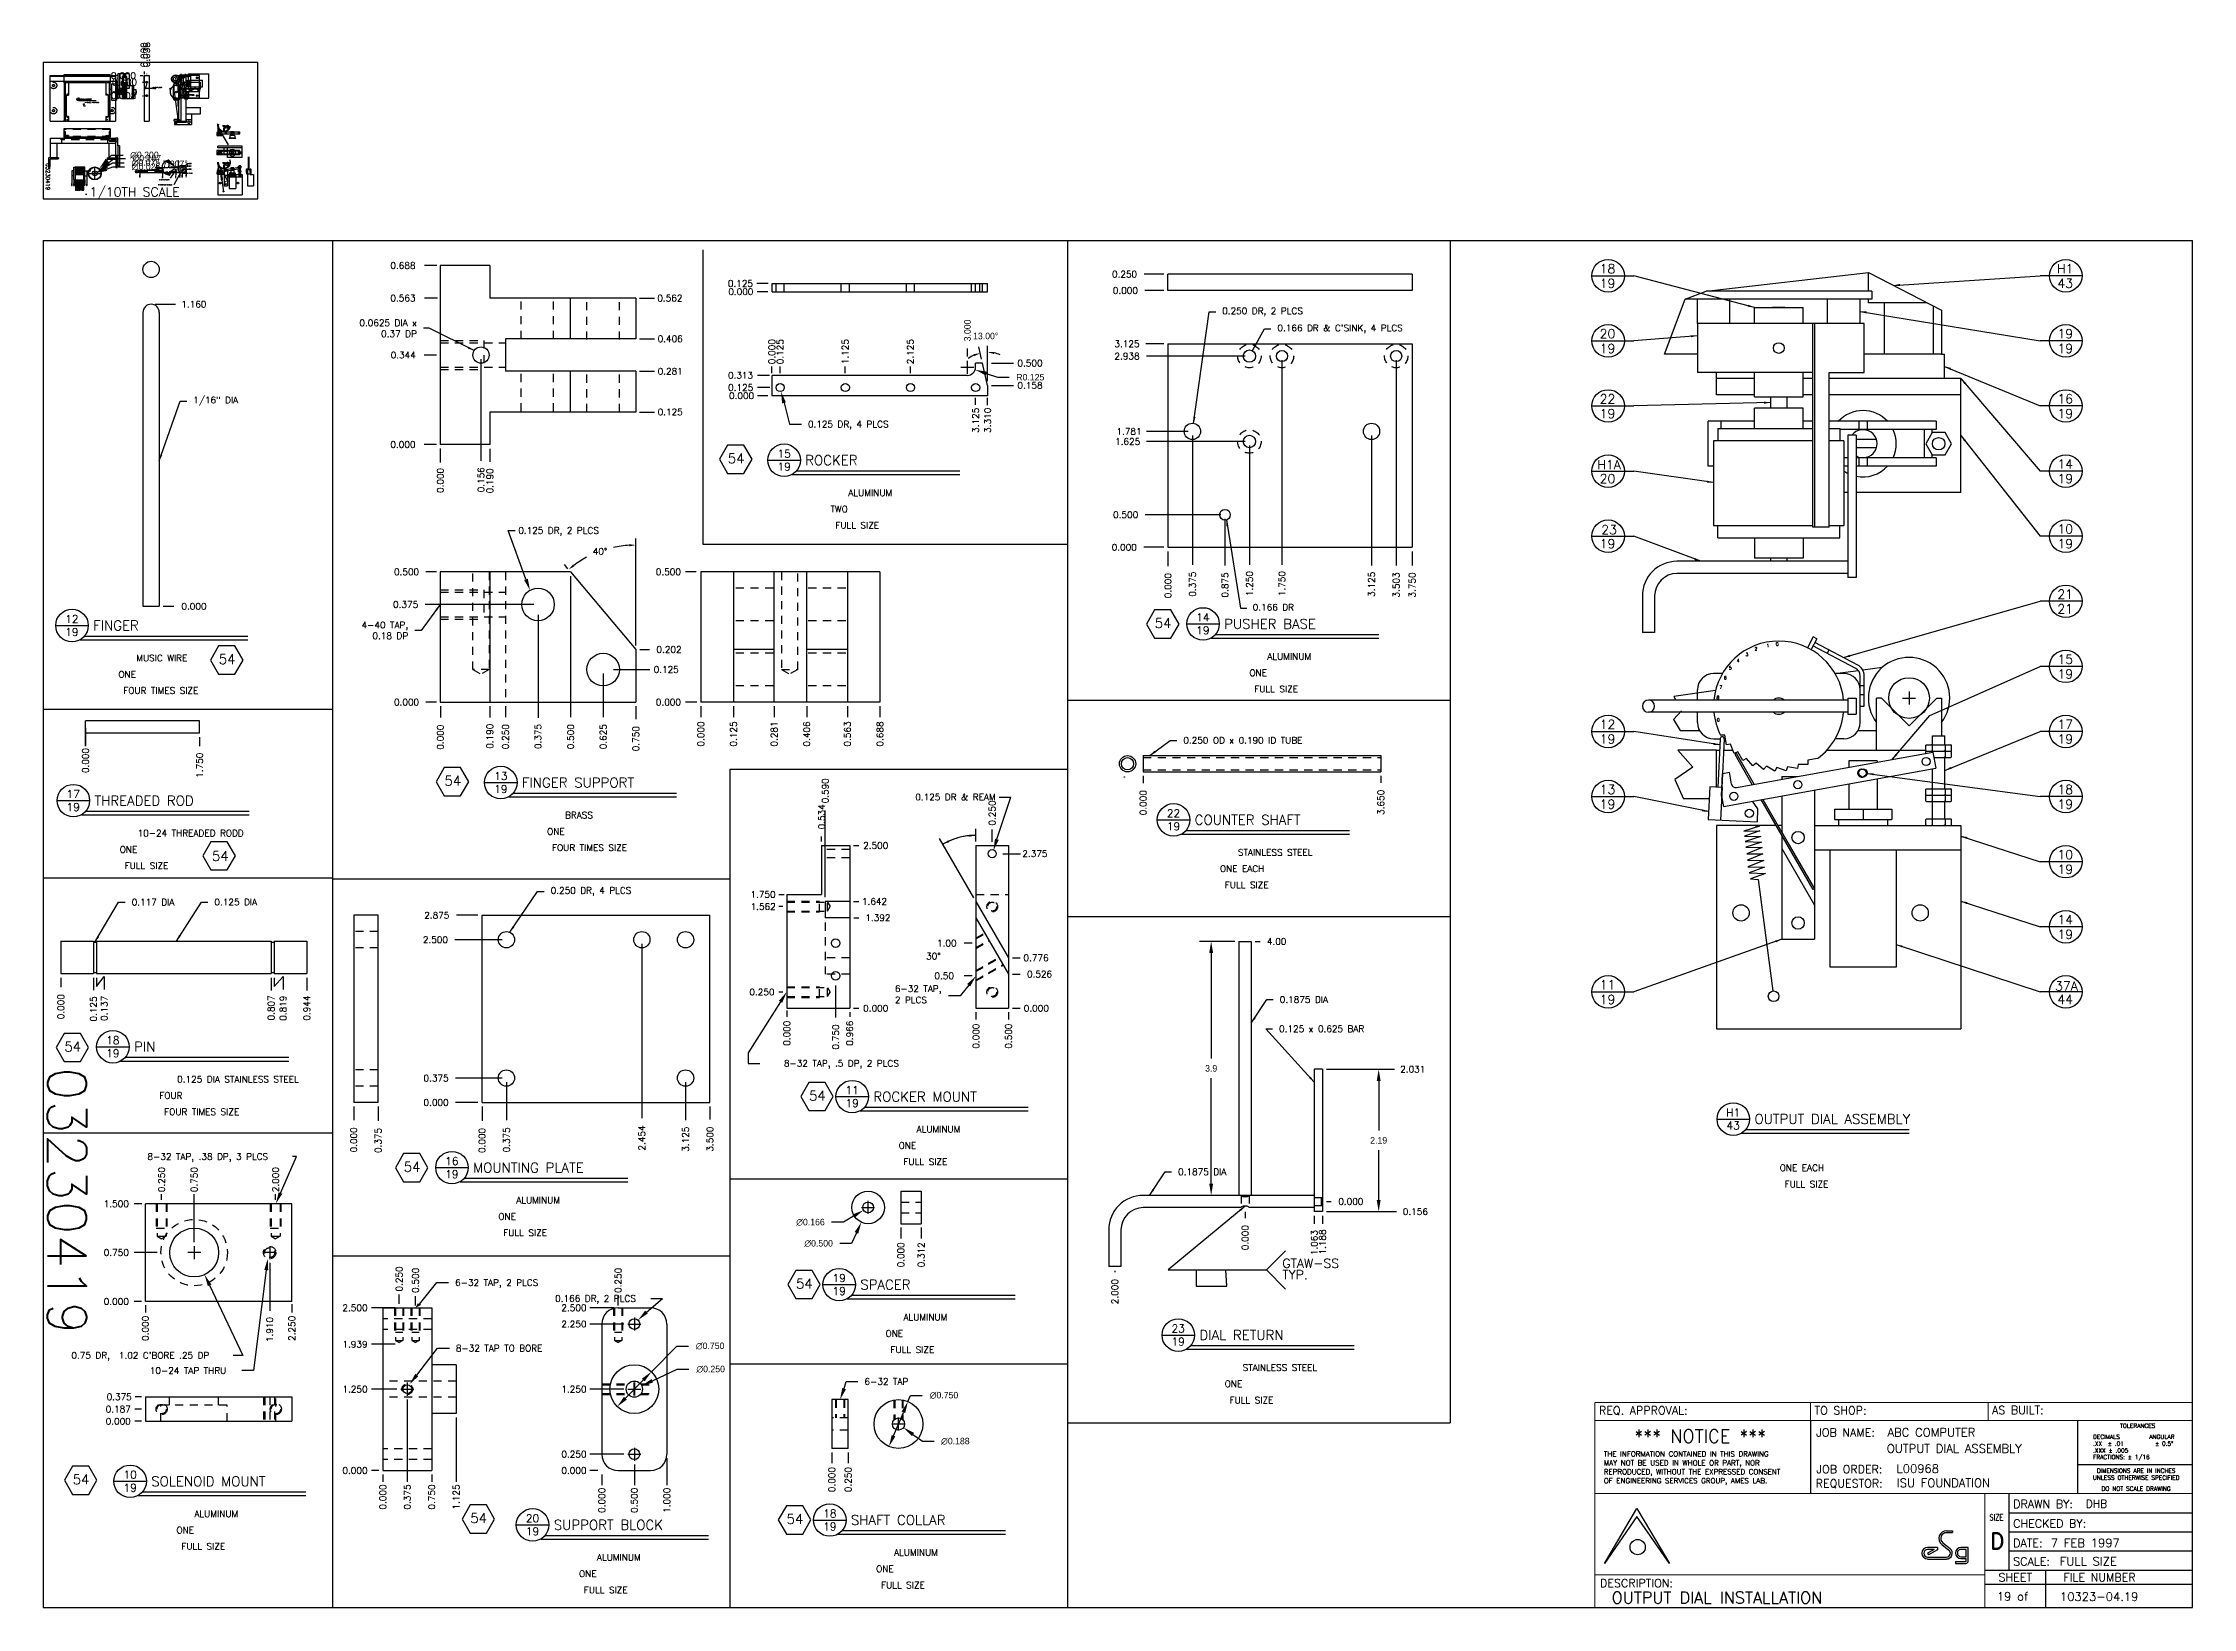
# Model space of a CAD drawing. Extents: x 0 to 33, y 0 to 24.
import ezdxf
from ezdxf.enums import TextEntityAlignment as Align

# ---------------------------------------------------------------- set-up
doc = ezdxf.new("R2010")
doc.units = 0
doc.header["$MEASUREMENT"] = 0
doc.linetypes.add('HIDDEN2', pattern=[0.1875, 0.125, -0.0625])
doc.layers.get('0').update_dxf_attribs({"linetype": 'CONTINUOUS'})
doc.layers.get('DEFPOINTS').update_dxf_attribs({"linetype": 'CONTINUOUS'})
for name, color, linetype in [('BORDER', 5, 'CONTINUOUS'), ('DIM', 1, 'CONTINUOUS'), ('HATCH', 2, 'CONTINUOUS'), ('HIDDEN2', 6, 'HIDDEN2'), ('OBJECT', 3, 'CONTINUOUS'), ('TEXT', 1, 'CONTINUOUS')]:
    doc.layers.add(name, color=color, linetype=linetype)
doc.styles.add('ADESK_C$1$ADESK_C$0$ADESK1', font='romans')
doc.styles.add('ADESK_C$1$ADESK_C$0$SIZE', font='romand')
doc.styles.add('BORDERTEXTM', font='romans', dxfattribs={"height": 0.125})
doc.styles.add('ROMANS', font='romans')
doc.styles.add('SIMPLEX', font='SIMPLEX')
doc.styles.add('TITLE', font='italic')
doc.dimstyles.get("Standard").update_dxf_attribs({"dimtxt": 0.1, "dimasz": 0.18, "dimexe": 0.18, "dimexo": 0.063, "dimgap": 0.1, "dimtad": 0, "dimtih": 1, "dimtoh": 1, "dimdec": 3, "dimzin": 0, "dimdsep": 46, "dimtxsty": 'STANDARD', "dimcen": 0.1, "dimclrd": 1, "dimclre": 1, "dimclrt": 1, "dimadec": 0, "dimazin": 0, "dimtfac": 0.8, "dimtdec": 4, "dimtofl": 0, "dimtmove": 0, "dimatfit": 3, "dimfxl": 1, "dimtolj": 1, "dimtzin": 0, "dimarcsym": 0})
doc.dimstyles.new('STANDARD$2', dxfattribs={"dimtxt": 0.1, "dimasz": 0.1, "dimexe": 0.1, "dimexo": 0.063, "dimgap": 0.1, "dimtad": 0, "dimtih": 1, "dimtoh": 1, "dimdec": 0, "dimzin": 0, "dimdsep": 46, "dimtxsty": 'SIMPLEX', "dimcen": 0.05, "dimclrd": 1, "dimclre": 1, "dimclrt": 1, "dimadec": 0, "dimazin": 0, "dimtfac": 0.8, "dimtofl": 0, "dimtmove": 2, "dimatfit": 3, "dimfxl": 1, "dimtolj": 1, "dimtzin": 0, "dimarcsym": 0})
doc.dimstyles.new('STANDARD$6', dxfattribs={"dimtxt": 0.1, "dimasz": 0.1, "dimexe": 0.1, "dimexo": 0.063, "dimgap": 0.1, "dimtad": 0, "dimtih": 1, "dimtoh": 1, "dimdec": 3, "dimzin": 0, "dimdsep": 46, "dimtxsty": 'SIMPLEX', "dimcen": 0.05, "dimclrd": 1, "dimclre": 1, "dimclrt": 1, "dimadec": 0, "dimazin": 0, "dimtfac": 0.8, "dimtdec": 3, "dimtofl": 0, "dimtmove": 2, "dimatfit": 3, "dimfxl": 1, "dimtolj": 1, "dimtzin": 0, "dimarcsym": 0})
doc.dimstyles.new('STANDARD$7', dxfattribs={"dimtxt": 0.1, "dimasz": 0.1, "dimexe": 0.1, "dimexo": 0.063, "dimgap": 0.1, "dimtad": 0, "dimtih": 1, "dimtoh": 1, "dimdec": 3, "dimzin": 0, "dimdsep": 46, "dimtxsty": 'SIMPLEX', "dimcen": 0.05, "dimclrd": 1, "dimclre": 1, "dimclrt": 1, "dimadec": 0, "dimazin": 0, "dimtfac": 0.8, "dimtdec": 3, "dimtofl": 0, "dimtmove": 2, "dimatfit": 3, "dimfxl": 1, "dimtolj": 1, "dimtzin": 0, "dimarcsym": 0})

msp = doc.modelspace()

# ---------------------------------------------------------------- texts
at = {"layer": 'DIM', "style": 'SIMPLEX'}
for s, height, p in [('0.750', 0.01, (1.72372, 22.1136)), ('%%c1.250', 0.01, (2.22745, 22.17469)), ('1.084%%C', 0.01, (2.22697, 22.13557)), ('0.750', 0.01, (0.69395, 22.06183)), ('0.375', 0.01, (1.41546, 22.0761)), ('0.500', 0.01, (2.23649, 22.0886)), ('- 0.125', 0.01, (2.23649, 22.0261)), ('0.562', 0.1, (9.43102, 20.06391)), ('0.406', 0.1, (9.43578, 19.43891)), ('0.500', 0.1, (14.96073, 19.06453)), ('0.281', 0.1, (9.43578, 18.93891)), ('0.158', 0.1, (14.96073, 18.72297)), ('0.125', 0.1, (9.43578, 18.31391)), ('0.125 DR, 2 PLCS', 0.1, (7.29638, 16.49488)), ('0.125', 0.1, (9.37484, 14.35789)), ('2.375', 0.1, (15.0349, 11.5293)), ('1.562', 0.1, (10.86351, 10.71645)), ('1.00', 0.1, (13.72466, 10.1543)), ('0.50', 0.1, (13.68656, 9.6543)), ('0.250', 0.1, (10.84446, 9.4043)), ('0.375', 0.1, (0.97691, 3.18558))]:
    msp.add_text(s, height=height, dxfattribs=at).set_placement(p)
for s, height, p in [('4.500', 0.01, (1.94175, 22.18796)), ('5.927', 0.01, (2.08447, 22.18796)), ('0.000', 0.1, (11.24053, 19.098)), ('0.125', 0.1, (11.36575, 19.09671)), ('1.125', 0.1, (12.36575, 19.098)), ('2.125', 0.1, (13.36575, 19.098)), ('3.125', 0.1, (14.36775, 18.04423)), ('3.310', 0.1, (14.55245, 18.04423)), ('0.250', 0.1, (14.62323, 12.01096)), ('0.250', 0.1, (1.87143, 6.38003)), ('0.750', 0.1, (2.37142, 6.38003)), ('2.000', 0.1, (3.62143, 6.38003)), ('0.250', 0.1, (5.5178, 4.85441)), ('0.500', 0.1, (5.7678, 4.83166)), ('0.250', 0.1, (8.8785, 4.83166)), ('1.910', 0.1, (3.5299, 4.07745))]:
    msp.add_text(s, height=height, rotation=90, dxfattribs=at).set_placement(p)
for s, height, p in [('0.000', 0.01, (0.44778, 21.8763)), ('0.313', 0.01, (0.47903, 21.8763)), ('0.500', 0.01, (0.49778, 21.8763)), ('0.587', 0.01, (0.50648, 21.8013)), ('0.674', 0.01, (0.51518, 21.8763)), ('0.761', 0.01, (0.52388, 21.8013)), ('0.848', 0.01, (0.53258, 21.8763)), ('0.935', 0.01, (0.54128, 21.8013)), ('1.022', 0.01, (0.54998, 21.8763)), ('1.109', 0.01, (0.55868, 21.8013)), ('1.196', 0.01, (0.56738, 21.8763)), ('1.283', 0.01, (0.57608, 21.8013)), ('1.370', 0.01, (0.58478, 21.8763)), ('1.457', 0.01, (0.59348, 21.8013)), ('1.544', 0.01, (0.60218, 21.8763)), ('1.631', 0.01, (0.61088, 21.8013)), ('1.718', 0.01, (0.61958, 21.8763)), ('1.805', 0.01, (0.62828, 21.8013)), ('1.993', 0.01, (0.64703, 21.8763)), ('2.305', 0.01, (0.67828, 21.8763)), ('0.000', 0.01, (1.49175, 22.00727)), ('3.500', 0.01, (1.84178, 21.99477)), ('5.500', 0.01, (2.04178, 21.99477)), ('6.125', 0.01, (2.10425, 22.00727)), ('6.500', 0.01, (2.14175, 22.00727)), ('7.125', 0.01, (2.20425, 22.00727)), ('0.000', 0.1, (6.14988, 17.50551)), ('0.375', 0.1, (7.64988, 13.5715)), ('0.000', 0.1, (10.14967, 13.61105)), ('0.125', 0.1, (10.64967, 13.61105)), ('0.281', 0.1, (11.27467, 13.61105)), ('0.406', 0.1, (11.77467, 13.61105)), ('0.563', 0.1, (12.39967, 13.61105)), ('0.688', 0.1, (12.89967, 13.61105)), ('0.000', 0.1, (11.46898, 9.01434)), ('0.966', 0.1, (12.43448, 9.01434)), ('0.000', 0.1, (14.37322, 8.96908)), ('0.500', 0.1, (14.87322, 8.96908)), ('0.000', 0.1, (13.2203, 5.60999)), ('0.312', 0.1, (13.5328, 5.60999)), ('0.000', 0.1, (1.62143, 4.48097)), ('2.250', 0.1, (3.87143, 4.48097)), ('0.000', 0.1, (12.16066, 2.15804)), ('0.250', 0.1, (12.41066, 2.15804)), ('0.000', 0.1, (5.2678, 1.88998)), ('0.375', 0.1, (5.6428, 1.88998)), ('0.750', 0.1, (6.0178, 1.88998)), ('1.125', 0.1, (6.3928, 1.88998)), ('0.000', 0.1, (8.62851, 1.83962)), ('0.500', 0.1, (9.12851, 1.83962)), ('1.000', 0.1, (9.62851, 1.83962))]:
    msp.add_text(s, height=height, rotation=90, dxfattribs=at).set_placement(p, align=Align.RIGHT)
for s, height, p in [('0.125', 0.01, (1.45347, 22.0511)), ('0.000', 0.01, (1.4551, 22.0386)), ('0.688', 0.1, (5.71873, 20.56392)), ('0.563', 0.1, (5.71873, 20.06392)), ('0.125', 0.1, (10.90033, 20.28682)), ('0.000', 0.1, (10.90643, 20.16182)), ('0.344', 0.1, (5.72349, 19.18892)), ('0.313', 0.1, (10.90168, 18.87703)), ('0.125', 0.1, (10.90368, 18.68953)), ('0.000', 0.1, (10.9176, 18.56453)), ('0.000', 0.1, (5.71873, 17.81392)), ('0.500', 0.1, (5.77391, 15.8579)), ('0.500', 0.1, (9.79457, 15.8579)), ('0.000', 0.1, (2.51089, 15.32902)), ('0.000', 0.1, (5.77391, 13.85789)), ('0.000', 0.1, (9.79457, 13.8579)), ('2.500', 0.1, (12.9777, 11.6543)), ('1.750', 0.1, (11.24725, 10.90395)), ('1.642', 0.1, (12.95865, 10.79614)), ('0.776', 0.1, (15.43822, 9.93011)), ('0.000', 0.1, (12.9777, 9.1543)), ('0.000', 0.1, (15.44298, 9.1543)), ('1.500', 0.1, (1.31819, 6.15214)), ('0.750', 0.1, (1.31819, 5.40214)), ('0.000', 0.1, (1.31819, 4.65214)), ('2.500', 0.1, (4.98305, 4.55405)), ('2.500', 0.1, (8.34394, 4.55405)), ('2.250', 0.1, (8.34394, 4.30438)), ('1.939', 0.1, (4.98305, 3.99339)), ('1.250', 0.1, (4.98305, 3.30405)), ('1.250', 0.1, (8.34394, 3.30438)), ('0.187', 0.1, (1.34737, 2.99808)), ('0.000', 0.1, (1.34737, 2.81058)), ('0.250', 0.1, (8.34394, 2.30438)), ('0.000', 0.1, (4.98305, 2.05405)), ('0.000', 0.1, (8.34394, 2.05405))]:
    msp.add_text(s, height=height, dxfattribs=at).set_placement(p, align=Align.RIGHT)
at = {"layer": 'DIM', "color": 1, "style": 'SIMPLEX'}
for s, p in [('0.125 DR & REAM', (14.62516, 12.44955)), ('8-32 TAP, .5 DP, 2 PLCS', (13.14067, 8.35862))]:
    msp.add_text(s, height=0.1, dxfattribs=at).set_placement(p, align=Align.MIDDLE_RIGHT)
for s, p in [('2 PLCS', (13.07852, 9.3326)), ('6-32 TAP,', (13.07852, 9.50516)), ('6-32 TAP, 2 PLCS', (6.32664, 4.99015)), ('8-32 TAP TO BORE', (6.33862, 3.98243)), ('6-32 TAP', (12.61224, 3.47072))]:
    msp.add_text(s, height=0.1, dxfattribs=at).set_placement(p, align=Align.MIDDLE_LEFT)
at = {"layer": 'HATCH', "style": 'SIMPLEX'}
for s, rotation, p in [('0', 92.13577, (1.95677, 23.27613)), ('1', 92.13577, (1.95904, 23.26191)), ('2', 92.13577, (1.96401, 23.24355)), ('3', 92.13577, (1.9725, 23.22964)), ('4', 92.13577, (1.98191, 23.21616)), ('5', 92.13577, (1.99324, 23.20425)), ('6', 92.13577, (2.00851, 23.19639)), ('7', 92.13577, (2.02299, 23.18959)), ('8', 92.13577, (2.03855, 23.18517)), ('9', 92.13577, (2.05612, 23.18529)), ('0', 274.855934, (2.06777, 23.1897))]:
    msp.add_text(s, height=0.005, rotation=rotation, dxfattribs=at).set_placement(p)
for p in [(10.5132, 17.57616), (17.06784, 15.0463), (2.69801, 14.49305), (6.16343, 12.62457), (2.5935, 11.46934), (0.32803, 8.54125), (11.76025, 7.78766), (5.53769, 6.69433), (11.55993, 4.90022), (0.45553, 1.89334), (6.56018, 1.29829), (11.41519, 1.2843)]:
    msp.add_text('54', height=0.15, dxfattribs=at).set_placement(p)
at = {"layer": 'HIDDEN2', "color": 1, "style": 'SIMPLEX'}
msp.add_text('8-32 TAP, 2 PLCS', height=0.01, dxfattribs=at).set_placement((1.91242, 21.93231), align=Align.MIDDLE_RIGHT)
at = {"layer": 'OBJECT', "style": 'SIMPLEX'}
msp.add_text('1/10TH SCALE', height=0.14, dxfattribs=at).set_placement((0.7135, 21.67492))
at = {"layer": 'OBJECT', "color": 1, "style": 'SIMPLEX'}
msp.add_text('TEMPORARY BUSHING: 0.625 ID', height=0.01, dxfattribs=at).set_placement((1.98091, 21.85225), align=Align.MIDDLE_RIGHT)
for s, p in [('0.125 DR, 4 PLCS', (11.7431, 18.17725)), ('0.166 DR, 2 PLCS', (7.86345, 4.7474))]:
    msp.add_text(s, height=0.1, dxfattribs=at).set_placement(p, align=Align.MIDDLE_LEFT)
at = {"layer": 'OBJECT', "style": 'SIMPLEX'}
for s, height, rotation, p in [('4', 0.05, 2.13577, (26.00367, 14.52105)), ('3', 0.05, 2.13577, (26.1385, 14.61514)), ('2', 0.05, 2.13577, (26.27761, 14.70008)), ('1', 0.05, 2.13577, (26.46113, 14.74974)), ('0', 0.05, 2.13577, (26.60337, 14.77243)), ('6', 0.05, 2.13577, (25.80595, 14.255)), ('5', 0.05, 2.13577, (25.88454, 14.40772)), ('8', 0.05, 2.13577, (25.6938, 13.95466)), ('7', 0.05, 2.13577, (25.73796, 14.11029)), ('0', 0.05, 184.855934, (25.73904, 13.66245)), ('03230419', 0.6, 270, (0.07013, 8.30271))]:
    msp.add_text(s, height=height, rotation=rotation, dxfattribs=at).set_placement(p)
at = {"layer": 'OBJECT', "color": 1, "style": 'SIMPLEX'}
for s, insert, char_height, attachment_point in [('{1/4-20 TAP, .62 DP}\\P{2 PLCS}', (1.68396, 23.34036), 0.01, 4), ('{0.250 DR, 2 PLCS}', (18.10385, 19.90143), 0.1, 4), ('{0.0625 DIA x}\\P{ 0.37 DP}', (5.73994, 19.64922), 0.1, 6), ("{0.166 DR & C'SINK, 4 PLCS}", (18.95154, 19.63946), 0.1, 4), ('{1/16" DIA}', (2.30643, 18.53085), 0.1, 4), ('{0.166 DR}', (18.57204, 15.3642), 0.1, 4), ('{0.117 DIA}', (1.3615, 10.83405), 0.1, 4), ('{0.125 DIA}', (2.63147, 10.83665), 0.1, 4)]:
    msp.add_mtext(s, dxfattribs=dict(at, insert=insert, char_height=char_height, attachment_point=attachment_point))
at = {"layer": 'TEXT', "style": 'SIMPLEX'}
msp.add_text('03230419', height=0.06, rotation=270, dxfattribs=at).set_placement((0.04585, 22.18448))
for s, p in [('18', (24.01869, 20.49562)), ('H1', (31.04559, 20.49562)), ('19', (24.01869, 20.27002)), ('43', (31.04559, 20.27002)), ('20', (24.01869, 19.49562)), ('19', (31.04559, 19.49562)), ('19', (24.01869, 19.27002)), ('19', (31.04559, 19.27002)), ('22', (24.01869, 18.49562)), ('16', (31.04559, 18.49562)), ('19', (24.01869, 18.27002)), ('19', (31.04559, 18.27002)), ('H1A', (24.04342, 17.48573)), ('14', (31.04559, 17.49562)), ('20', (24.01869, 17.27002)), ('19', (31.04559, 17.27002)), ('23', (24.04342, 16.48573)), ('10', (31.04559, 16.49562)), ('19', (24.01869, 16.27002)), ('19', (31.04559, 16.27002)), ('21', (31.04559, 15.49562)), ('21', (31.04559, 15.27002)), ('15', (31.04559, 14.49562)), ('19', (31.04559, 14.27002)), ('12', (24.01869, 13.49562)), ('17', (31.04559, 13.49562)), ('19', (24.01869, 13.27002)), ('19', (31.04559, 13.27002)), ('13', (24.01869, 12.49562)), ('18', (31.04559, 12.49562)), ('19', (24.01869, 12.27002)), ('19', (31.04559, 12.27002)), ('10', (31.04559, 11.49562)), ('19', (31.04559, 11.27002)), ('14', (31.04559, 10.49562)), ('19', (31.04559, 10.27002)), ('11', (24.01869, 9.49562)), ('37A', (31.06426, 9.47572)), ('19', (24.01869, 9.27002)), ('44', (31.04559, 9.27002))]:
    msp.add_text(s, height=0.14, dxfattribs=at).set_placement(p, align=Align.CENTER)
at = {"layer": 'TEXT', "color": 1, "style": 'SIMPLEX'}
for s, p in [('8-32 TAP, .38 DP, 3 PLCS', (1.60426, 6.92637)), ("0.75 DR,  1.02 C'BORE .25 DP", (0.43603, 3.87292)), ('10-24 TAP THRU', (1.63952, 3.63907))]:
    msp.add_text(s, height=0.1, dxfattribs=at).set_placement(p, align=Align.MIDDLE_LEFT)
at = {"layer": 'TEXT', "style": 'SIMPLEX'}
for s, p in [('GTAW-SS', (19.02783, 5.21733)), ('TYP.', (19.02783, 5.04169))]:
    msp.add_text(s, height=0.14, dxfattribs=at).set_placement(p)
at = {"layer": 'TEXT', "color": 1, "char_height": 0.1, "style": 'SIMPLEX'}
for s, insert, attachment_point in [('{4-40 TAP,}\\P{ 0.18 DP}', (5.60656, 15.00866), 6), ('{0.250 OD x 0.190 ID TUBE}', (17.5066, 13.32045), 4), ('{0.250 DR, 4 PLCS}', (7.79395, 10.99974), 4), ('{0.1875 DIA}', (18.98718, 9.33799), 4), ('{0.125 x 0.625 BAR}', (18.97764, 8.88978), 4), ('{0.1875 DIA}', (17.42666, 6.69323), 4)]:
    msp.add_mtext(s, dxfattribs=dict(at, insert=insert, attachment_point=attachment_point))

# ---------------------------------------------------------------- blocks, each defined once
blk = doc.blocks.new('*D5')
at = {"color": 1, "linetype": 'ByBlock', "transparency": 16777216}
blk.add_line((1.999, 22.127), (2.226, 22.159), dxfattribs=at)
blk.add_arc((1.937, 22.119), 0.112, 106.4703, 261.4368, dxfattribs=at)
for points in [[(1.923, 22.25), (1.887, 22.202), (2.049, 22.119)], [(1.899, 22.029), (1.941, 21.986), (2.048, 22.134)]]:
    blk.add_solid(points, dxfattribs=at)
at = {"layer": 'DEFPOINTS', "color": 0, "linetype": 'ByBlock', "transparency": 16777216}
for p in [(1.937, 22.119), (1.937, 22.119), (2.049, 22.124), (2.079, 22.119), (1.487, 22.056)]:
    blk.add_point(p, dxfattribs=at)
at = {"color": 1, "linetype": 'ByBlock', "transparency": 16777216, "insert": (2.029, 22.176), "char_height": 0.1, "attachment_point": 5}
blk.add_mtext('\\A1;7.907°', dxfattribs=at)
blk = doc.blocks.new('P-TITLE')
at = {"layer": 'OBJECT'}
for p, q in [((-1.562, -0.638), (-1.062, -0.638)), ((1.387, -0.862), (-1.188, -0.862)), ((-1.113, -0.8), (1.387, -0.8))]:
    blk.add_line(p, q, dxfattribs=at)
blk.add_circle((-1.312, -0.638), 0.25, dxfattribs=at)
at = {"layer": 'OBJECT', "style": 'ROMANS'}
for tag, p in [('NO.', (-1.312, -0.538)), ('PAGE', (-1.312, -0.738))]:
    blk.add_attdef(tag, text='', height=0.12, dxfattribs=at).set_placement(p, align=Align.MIDDLE)
for tag, p, height in [('DESCRIPTION', (-0.988, -0.712), 0.15), ('#_REQUIRED', (-0.6, -1.438), 0.1), ('MATERIAL', (-0.325, -1.188), 0.1), ('SCALE', (-0.525, -1.688), 0.1)]:
    blk.add_attdef(tag, p, '', height=height, dxfattribs=at)
at = {"layer": 'OBJECT', "style": 'ROMANS', "flags": 2}
for tag, p in [('MATERIAL:', (-1.163, -1.188)), ('SCALE:', (-1.163, -1.688)), ('REQD:', (-1.163, -1.438))]:
    blk.add_attdef(tag, p, '', height=0.1, dxfattribs=at)
blk = doc.blocks.new('*D6')
at = {"color": 1, "linetype": 'ByBlock', "transparency": 16777216}
for p, q in [((0.795, 21.929), (0.795, 22.129)), ((0.976, 22.095), (1.07, 22.13)), ((1.07, 22.13), (1.25, 22.13)), ((0.695, 22.029), (0.895, 22.029))]:
    blk.add_line(p, q, dxfattribs=at)
blk.add_solid([(0.965, 22.123), (0.986, 22.067), (0.806, 22.034)], dxfattribs=at)
at = {"layer": 'DEFPOINTS', "color": 0, "linetype": 'ByBlock', "transparency": 16777216}
for p in [(0.783, 22.025), (0.806, 22.034)]:
    blk.add_point(p, dxfattribs=at)
at = {"color": 1, "linetype": 'ByBlock', "transparency": 16777216, "insert": (1.583, 22.13), "char_height": 0.1, "attachment_point": 5}
blk.add_mtext('\\A1;∅0.025', dxfattribs=at)
blk = doc.blocks.new('*D7')
at = {"color": 1, "linetype": 'ByBlock', "transparency": 16777216}
for p, q in [((0.795, 21.929), (0.795, 22.129)), ((0.981, 22.141), (1.067, 22.193)), ((1.067, 22.193), (1.247, 22.193)), ((0.695, 22.029), (0.895, 22.029))]:
    blk.add_line(p, q, dxfattribs=at)
blk.add_solid([(0.966, 22.167), (0.997, 22.116), (0.827, 22.049)], dxfattribs=at)
at = {"layer": 'DEFPOINTS', "color": 0, "linetype": 'ByBlock', "transparency": 16777216}
for p in [(0.763, 22.01), (0.827, 22.049)]:
    blk.add_point(p, dxfattribs=at)
at = {"color": 1, "linetype": 'ByBlock', "transparency": 16777216, "insert": (1.58, 22.193), "char_height": 0.1, "attachment_point": 5}
blk.add_mtext('\\A1;∅0.075', dxfattribs=at)
blk = doc.blocks.new('*D8')
at = {"color": 1, "linetype": 'ByBlock', "transparency": 16777216}
for p, q in [((0.795, 21.929), (0.795, 22.129)), ((1.01, 22.198), (1.089, 22.26)), ((1.089, 22.26), (1.269, 22.26)), ((0.695, 22.029), (0.895, 22.029))]:
    blk.add_line(p, q, dxfattribs=at)
blk.add_solid([(0.991, 22.222), (1.029, 22.175), (0.868, 22.087)], dxfattribs=at)
at = {"layer": 'DEFPOINTS', "color": 0, "linetype": 'ByBlock', "transparency": 16777216}
for p in [(0.721, 21.971), (0.868, 22.087)]:
    blk.add_point(p, dxfattribs=at)
at = {"color": 1, "linetype": 'ByBlock', "transparency": 16777216, "insert": (1.594, 22.26), "char_height": 0.1, "attachment_point": 5}
blk.add_mtext('\\A1;∅0.187', dxfattribs=at)
blk = doc.blocks.new('*D9')
at = {"color": 1, "linetype": 'ByBlock', "transparency": 16777216}
for p, q in [((0.795, 21.929), (0.795, 22.129)), ((0.985, 22.235), (1.052, 22.309)), ((1.052, 22.309), (1.232, 22.309)), ((0.695, 22.029), (0.895, 22.029))]:
    blk.add_line(p, q, dxfattribs=at)
blk.add_solid([(0.963, 22.256), (1.007, 22.215), (0.863, 22.103)], dxfattribs=at)
at = {"layer": 'DEFPOINTS', "color": 0, "linetype": 'ByBlock', "transparency": 16777216}
for p in [(0.727, 21.956), (0.863, 22.103)]:
    blk.add_point(p, dxfattribs=at)
at = {"color": 1, "linetype": 'ByBlock', "transparency": 16777216, "insert": (1.557, 22.309), "char_height": 0.1, "attachment_point": 5}
blk.add_mtext('\\A1;∅0.200', dxfattribs=at)
blk = doc.blocks.new('*D10')
at = {"color": 1, "linetype": 'ByBlock', "transparency": 16777216}
for p, q in [((5.689, 3.405), (5.728, 3.5)), ((5.728, 3.5), (5.908, 3.5)), ((5.468, 2.88), (5.619, 3.239))]:
    blk.add_line(p, q, dxfattribs=at)
for points in [[(5.591, 3.251), (5.646, 3.228), (5.689, 3.405)], [(5.44, 2.891), (5.495, 2.868), (5.398, 2.714)]]:
    blk.add_solid(points, dxfattribs=at)
at = {"layer": 'DEFPOINTS', "color": 0, "linetype": 'ByBlock', "transparency": 16777216}
for p in [(5.689, 3.405), (5.398, 2.714)]:
    blk.add_point(p, dxfattribs=at)
at = {"color": 1, "linetype": 'ByBlock', "transparency": 16777216, "insert": (6.242, 3.5), "char_height": 0.1, "attachment_point": 5}
blk.add_mtext('\\A1;∅0.750', dxfattribs=at)
blk = doc.blocks.new('*D11')
at = {"color": 1, "linetype": 'ByBlock', "transparency": 16777216}
for p, q in [((5.806, 8.684), (6.194, 9.079)), ((6.194, 9.079), (6.374, 9.079)), ((5.407, 8.277), (5.68, 8.556))]:
    blk.add_line(p, q, dxfattribs=at)
for points in [[(5.658, 8.577), (5.701, 8.535), (5.806, 8.684)], [(5.385, 8.299), (5.428, 8.256), (5.281, 8.149)]]:
    blk.add_solid(points, dxfattribs=at)
at = {"layer": 'DEFPOINTS', "color": 0, "linetype": 'ByBlock', "transparency": 16777216}
for p in [(5.806, 8.684), (5.281, 8.149)]:
    blk.add_point(p, dxfattribs=at)
at = {"color": 1, "linetype": 'ByBlock', "transparency": 16777216, "insert": (6.707, 9.079), "char_height": 0.1, "attachment_point": 5}
blk.add_mtext('\\A1;∅0.750', dxfattribs=at)
blk = doc.blocks.new('*D12')
at = {"color": 1, "linetype": 'ByBlock', "transparency": 16777216}
for p, q in [((5.82, 8.545), (6.202, 8.723)), ((6.202, 8.723), (6.382, 8.723)), ((5.443, 8.417), (5.643, 8.417)), ((5.543, 8.317), (5.543, 8.517))]:
    blk.add_line(p, q, dxfattribs=at)
blk.add_solid([(5.807, 8.572), (5.832, 8.518), (5.657, 8.469)], dxfattribs=at)
at = {"layer": 'DEFPOINTS', "color": 0, "linetype": 'ByBlock', "transparency": 16777216}
for p in [(5.43, 8.364), (5.657, 8.469)]:
    blk.add_point(p, dxfattribs=at)
at = {"color": 1, "linetype": 'ByBlock', "transparency": 16777216, "insert": (6.715, 8.723), "char_height": 0.1, "attachment_point": 5}
blk.add_mtext('\\A1;∅0.250', dxfattribs=at)
blk = doc.blocks.new('*D1')
at = {"color": 1, "linetype": 'ByBlock', "transparency": 16777216}
for p, q in [((14.409, 19.176), (14.366, 19.366)), ((14.502, 18.836), (14.502, 19.382))]:
    blk.add_line(p, q, dxfattribs=at)
for start, end in [(114.2803, 125.5605), (67.4395, 78.7197)]:
    blk.add_arc((14.502, 18.773), 0.509, start, end, dxfattribs=at)
for points in [[(14.288, 19.253), (14.299, 19.221), (14.388, 19.269)], [(14.6, 19.255), (14.604, 19.288), (14.502, 19.282)]]:
    blk.add_solid(points, dxfattribs=at)
at = {"layer": 'DEFPOINTS', "color": 0, "linetype": 'ByBlock', "transparency": 16777216}
for p in [(14.426, 19.276), (14.424, 19.115), (14.502, 18.773), (14.502, 18.773), (14.502, 18.615)]:
    blk.add_point(p, dxfattribs=at)
at = {"color": 1, "linetype": 'ByBlock', "transparency": 16777216, "insert": (14.473, 19.531), "char_height": 0.1, "attachment_point": 5}
blk.add_mtext('\\A1;{13.00°}', dxfattribs=at)
blk = doc.blocks.new('*D2')
at = {"color": 1, "linetype": 'ByBlock', "transparency": 16777216}
blk.add_line((69.92, 23.472), (70.233, 23.472), dxfattribs=at)
at = {"layer": 'DEFPOINTS', "color": 0, "linetype": 'ByBlock', "transparency": 16777216}
for p in [(69.857, 23.472), (70.233, 23.472), (69.732, 18.832)]:
    blk.add_point(p, dxfattribs=at)
at = {"color": 1, "linetype": 'ByBlock', "transparency": 16777216, "insert": (70.514, 23.472), "char_height": 0.1, "attachment_point": 5, "style": 'SIMPLEX'}
blk.add_mtext('\\A1;1.160', dxfattribs=at)
blk = doc.blocks.new('*D3')
at = {"color": 1, "linetype": 'ByBlock', "transparency": 16777216}
for p, q in [((48.577, 18.948), (48.577, 19.148)), ((48.477, 19.048), (48.677, 19.048)), ((48.866, 18.951), (49.037, 18.894)), ((49.037, 18.894), (49.217, 18.894))]:
    blk.add_line(p, q, dxfattribs=at)
blk.add_solid([(48.876, 18.98), (48.857, 18.923), (48.695, 19.008)], dxfattribs=at)
at = {"layer": 'DEFPOINTS', "color": 0, "linetype": 'ByBlock', "transparency": 16777216}
for p in [(48.577, 19.048), (48.695, 19.008)]:
    blk.add_point(p, dxfattribs=at)
at = {"color": 1, "linetype": 'ByBlock', "transparency": 16777216, "insert": (49.542, 18.894), "char_height": 0.1, "attachment_point": 5}
blk.add_mtext('\\A1;{R0.125}', dxfattribs=at)
blk = doc.blocks.new('*D4')
at = {"color": 1, "linetype": 'ByBlock', "transparency": 16777216}
blk.add_line((48.577, 19.211), (48.577, 19.338), dxfattribs=at)
at = {"layer": 'DEFPOINTS', "color": 0, "linetype": 'ByBlock', "transparency": 16777216}
for p in [(48.577, 19.338), (48.577, 19.148), (45.577, 18.611)]:
    blk.add_point(p, dxfattribs=at)
at = {"color": 1, "linetype": 'ByBlock', "transparency": 16777216, "insert": (48.577, 19.613), "char_height": 0.1, "attachment_point": 5, "rotation": 90}
blk.add_mtext('\\A1;3.000', dxfattribs=at)
blk = doc.blocks.new('*D13')
at = {"color": 1, "linetype": 'ByBlock', "transparency": 16777216}
for p, q in [((14.323, 11.767), (14.323, 11.961)), ((14.292, 10.901), (13.766, 11.812))]:
    blk.add_line(p, q, dxfattribs=at)
for start, end in [(90, 120), (95.6458, 114.3542)]:
    blk.add_arc((14.323, 10.846), 1.015, start, end, dxfattribs=at)
for points in [[(13.912, 11.756), (13.897, 11.786), (13.816, 11.725)], [(14.223, 11.873), (14.224, 11.84), (14.323, 11.861)]]:
    blk.add_solid(points, dxfattribs=at)
at = {"layer": 'DEFPOINTS', "color": 0, "linetype": 'ByBlock', "transparency": 16777216}
for p in [(14.147, 11.846), (14.323, 11.704), (14.323, 10.846), (14.823, 9.98), (14.323, 9.204)]:
    blk.add_point(p, dxfattribs=at)
at = {"color": 1, "linetype": 'ByBlock', "transparency": 16777216, "insert": (13.67, 10.006), "char_height": 0.1, "attachment_point": 5, "style": 'SIMPLEX'}
blk.add_mtext('\\A1;30°', dxfattribs=at)
blk = doc.blocks.new('*D14')
at = {"color": 1, "linetype": 'ByBlock', "transparency": 16777216}
blk.add_line((12.368, 9.507), (12.368, 9.582), dxfattribs=at)
at = {"layer": 'DEFPOINTS', "color": 0, "linetype": 'ByBlock', "transparency": 16777216}
for p in [(12.368, 9.582), (12.368, 9.444), (11.833, 6.944)]:
    blk.add_point(p, dxfattribs=at)
at = {"color": 1, "linetype": 'ByBlock', "transparency": 16777216, "insert": (12.368, 9.885), "char_height": 0.1, "attachment_point": 5, "rotation": 90, "style": 'SIMPLEX'}
blk.add_mtext('\\A1;0.534', dxfattribs=at)
blk = doc.blocks.new('*D15')
at = {"color": 1, "linetype": 'ByBlock', "transparency": 16777216}
blk.add_line((12.424, 8.649), (12.424, 9.985), dxfattribs=at)
at = {"layer": 'DEFPOINTS', "color": 0, "linetype": 'ByBlock', "transparency": 16777216}
for p in [(12.424, 9.985), (12.424, 8.586), (11.833, 6.944)]:
    blk.add_point(p, dxfattribs=at)
at = {"color": 1, "linetype": 'ByBlock', "transparency": 16777216, "insert": (12.424, 10.285), "char_height": 0.1, "attachment_point": 5, "rotation": 90, "style": 'SIMPLEX'}
blk.add_mtext('\\A1;0.590', dxfattribs=at)
blk = doc.blocks.new('*D16')
at = {"color": 1, "linetype": 'ByBlock', "transparency": 16777216}
blk.add_line((60.845, 15.751), (60.845, 15.258), dxfattribs=at)
at = {"layer": 'DEFPOINTS', "color": 0, "linetype": 'ByBlock', "transparency": 16777216}
for p in [(60.845, 15.814), (60.095, 15.189), (60.845, 15.258)]:
    blk.add_point(p, dxfattribs=at)
at = {"color": 1, "linetype": 'ByBlock', "transparency": 16777216, "insert": (60.845, 14.958), "char_height": 0.1, "attachment_point": 5, "rotation": 90, "style": 'SIMPLEX'}
blk.add_mtext('\\A1;0.750', dxfattribs=at)
blk = doc.blocks.new('*D17')
at = {"color": 1, "linetype": 'ByBlock', "transparency": 16777216}
blk.add_line((73.604, 18.269), (73.604, 18.069), dxfattribs=at)
at = {"layer": 'DEFPOINTS', "color": 0, "linetype": 'ByBlock', "transparency": 16777216}
for p in [(70.604, 18.332), (73.604, 18.332), (73.604, 18.069)]:
    blk.add_point(p, dxfattribs=at)
at = {"color": 1, "linetype": 'ByBlock', "transparency": 16777216, "insert": (73.604, 17.769), "char_height": 0.1, "attachment_point": 5, "rotation": 90, "style": 'SIMPLEX'}
blk.add_mtext('\\A1;0.750', dxfattribs=at)
blk = doc.blocks.new('*D18')
at = {"color": 1, "linetype": 'ByBlock', "transparency": 16777216}
blk.add_line((70.604, 18.269), (70.604, 18.093), dxfattribs=at)
at = {"layer": 'DEFPOINTS', "color": 0, "linetype": 'ByBlock', "transparency": 16777216}
for p in [(70.604, 18.332), (70.604, 18.332), (70.604, 18.093)]:
    blk.add_point(p, dxfattribs=at)
at = {"color": 1, "linetype": 'ByBlock', "transparency": 16777216, "insert": (70.604, 17.793), "char_height": 0.1, "attachment_point": 5, "rotation": 90, "style": 'SIMPLEX'}
blk.add_mtext('\\A1;0.000', dxfattribs=at)
blk = doc.blocks.new('*D19')
at = {"color": 1, "linetype": 'ByBlock', "transparency": 16777216}
blk.add_line((71.365, 18.269), (71.365, 18.098), dxfattribs=at)
at = {"layer": 'DEFPOINTS', "color": 0, "linetype": 'ByBlock', "transparency": 16777216}
for p in [(70.604, 18.332), (71.365, 18.332), (71.365, 18.098)]:
    blk.add_point(p, dxfattribs=at)
at = {"color": 1, "linetype": 'ByBlock', "transparency": 16777216, "insert": (71.365, 17.808), "char_height": 0.1, "attachment_point": 5, "rotation": 90, "style": 'SIMPLEX'}
blk.add_mtext('\\A1;0.190', dxfattribs=at)
blk = doc.blocks.new('*D20')
at = {"color": 1, "linetype": 'ByBlock', "transparency": 16777216}
for p, q in [((9.1, 14.779), (9.1, 16.42)), ((8.059, 15.956), (8.005, 16.021))]:
    blk.add_line(p, q, dxfattribs=at)
for start, end in [(93.5732, 102.3763), (118.0151, 126.4265)]:
    blk.add_arc((9.1, 14.716), 1.604, start, end, dxfattribs=at)
for points in [[(8.999, 16.333), (9, 16.3), (9.1, 16.32)], [(8.158, 15.993), (8.137, 16.02), (8.069, 15.945)]]:
    blk.add_solid(points, dxfattribs=at)
at = {"layer": 'DEFPOINTS', "color": 0, "linetype": 'ByBlock', "transparency": 16777216}
for p in [(8.73, 16.277), (8.1, 15.908), (9.1, 14.716), (9.1, 14.716), (9.1, 13.908)]:
    blk.add_point(p, dxfattribs=at)
at = {"color": 1, "linetype": 'ByBlock', "transparency": 16777216, "insert": (8.551, 16.223), "char_height": 0.1, "attachment_point": 5, "style": 'SIMPLEX'}
blk.add_mtext('\\A1;40°', dxfattribs=at)
blk = doc.blocks.new('*D21')
at = {"color": 1, "linetype": 'ByBlock', "transparency": 16777216}
blk.add_line((71.604, 18.269), (71.604, 18.1), dxfattribs=at)
at = {"layer": 'DEFPOINTS', "color": 0, "linetype": 'ByBlock', "transparency": 16777216}
for p in [(70.604, 18.332), (71.604, 18.332), (71.604, 18.1)]:
    blk.add_point(p, dxfattribs=at)
at = {"color": 1, "linetype": 'ByBlock', "transparency": 16777216, "insert": (71.604, 17.8), "char_height": 0.1, "attachment_point": 5, "rotation": 90, "style": 'SIMPLEX'}
blk.add_mtext('\\A1;0.250', dxfattribs=at)
blk = doc.blocks.new('*D22')
at = {"color": 1, "linetype": 'ByBlock', "transparency": 16777216}
blk.add_line((72.604, 20.269), (72.604, 18.1), dxfattribs=at)
at = {"layer": 'DEFPOINTS', "color": 0, "linetype": 'ByBlock', "transparency": 16777216}
for p in [(72.604, 20.332), (70.604, 18.332), (72.604, 18.1)]:
    blk.add_point(p, dxfattribs=at)
at = {"color": 1, "linetype": 'ByBlock', "transparency": 16777216, "insert": (72.604, 17.8), "char_height": 0.1, "attachment_point": 5, "rotation": 90, "style": 'SIMPLEX'}
blk.add_mtext('\\A1;0.500', dxfattribs=at)
blk = doc.blocks.new('*D23')
at = {"color": 1, "linetype": 'ByBlock', "transparency": 16777216}
blk.add_line((73.104, 18.769), (73.104, 18.1), dxfattribs=at)
at = {"layer": 'DEFPOINTS', "color": 0, "linetype": 'ByBlock', "transparency": 16777216}
for p in [(73.104, 18.832), (70.604, 18.332), (73.104, 18.1)]:
    blk.add_point(p, dxfattribs=at)
at = {"color": 1, "linetype": 'ByBlock', "transparency": 16777216, "insert": (73.104, 17.8), "char_height": 0.1, "attachment_point": 5, "rotation": 90, "style": 'SIMPLEX'}
blk.add_mtext('\\A1;0.625', dxfattribs=at)
blk = doc.blocks.new('*D24')
at = {"color": 1, "linetype": 'ByBlock', "transparency": 16777216}
blk.add_line((73.667, 19.14), (73.815, 19.14), dxfattribs=at)
at = {"layer": 'DEFPOINTS', "color": 0, "linetype": 'ByBlock', "transparency": 16777216}
for p in [(73.604, 19.14), (73.815, 19.14), (70.604, 18.332)]:
    blk.add_point(p, dxfattribs=at)
at = {"color": 1, "linetype": 'ByBlock', "transparency": 16777216, "insert": (74.115, 19.14), "char_height": 0.1, "attachment_point": 5, "style": 'SIMPLEX'}
blk.add_mtext('\\A1;0.202', dxfattribs=at)
blk = doc.blocks.new('*D25')
at = {"color": 1, "linetype": 'ByBlock', "transparency": 16777216}
blk.add_line((72.041, 19.832), (70.371, 19.832), dxfattribs=at)
at = {"layer": 'DEFPOINTS', "color": 0, "linetype": 'ByBlock', "transparency": 16777216}
for p in [(70.371, 19.832), (72.104, 19.832), (70.604, 18.332)]:
    blk.add_point(p, dxfattribs=at)
at = {"color": 1, "linetype": 'ByBlock', "transparency": 16777216, "insert": (70.071, 19.832), "char_height": 0.1, "attachment_point": 5, "style": 'SIMPLEX'}
blk.add_mtext('\\A1;0.375', dxfattribs=at)
blk = doc.blocks.new('*D26')
at = {"color": 1, "linetype": 'ByBlock', "transparency": 16777216}
blk.add_line((71.228, 23.6), (71.228, 22.036), dxfattribs=at)
at = {"layer": 'DEFPOINTS', "color": 0, "linetype": 'ByBlock', "transparency": 16777216}
for p in [(71.228, 23.663), (70.604, 22.288), (71.228, 22.036)]:
    blk.add_point(p, dxfattribs=at)
at = {"color": 1, "linetype": 'ByBlock', "transparency": 16777216, "insert": (71.228, 21.747), "char_height": 0.1, "attachment_point": 5, "rotation": 90, "style": 'SIMPLEX'}
blk.add_mtext('\\A1;0.156', dxfattribs=at)
blk = doc.blocks.new('*D27')
at = {"color": 1, "linetype": 'ByBlock', "transparency": 16777216}
blk.add_line((71.365, 22.225), (71.365, 22.021), dxfattribs=at)
at = {"layer": 'DEFPOINTS', "color": 0, "linetype": 'ByBlock', "transparency": 16777216}
for p in [(70.604, 22.288), (71.365, 22.288), (71.365, 22.021)]:
    blk.add_point(p, dxfattribs=at)
at = {"color": 1, "linetype": 'ByBlock', "transparency": 16777216, "insert": (71.365, 21.73), "char_height": 0.1, "attachment_point": 5, "rotation": 90, "style": 'SIMPLEX'}
blk.add_mtext('\\A1;0.190', dxfattribs=at)
blk = doc.blocks.new('*D28')
at = {"color": 1, "linetype": 'ByBlock', "transparency": 16777216}
blk.add_line((51.923, 3.788), (51.614, 3.788), dxfattribs=at)
at = {"layer": 'DEFPOINTS', "color": 0, "linetype": 'ByBlock', "transparency": 16777216}
for p in [(51.614, 3.788), (51.986, 3.788), (51.986, 3.788)]:
    blk.add_point(p, dxfattribs=at)
at = {"color": 1, "linetype": 'ByBlock', "transparency": 16777216, "insert": (51.314, 3.788), "char_height": 0.1, "attachment_point": 5, "style": 'SIMPLEX'}
blk.add_mtext('\\A1;0.000', dxfattribs=at)
blk = doc.blocks.new('*D29')
at = {"color": 1, "linetype": 'ByBlock', "transparency": 16777216}
blk.add_line((51.986, 3.725), (51.986, 3.499), dxfattribs=at)
at = {"layer": 'DEFPOINTS', "color": 0, "linetype": 'ByBlock', "transparency": 16777216}
for p in [(51.986, 3.788), (51.986, 3.788), (51.986, 3.499)]:
    blk.add_point(p, dxfattribs=at)
at = {"color": 1, "linetype": 'ByBlock', "transparency": 16777216, "insert": (51.986, 3.199), "char_height": 0.1, "attachment_point": 5, "rotation": 90, "style": 'SIMPLEX'}
blk.add_mtext('\\A1;0.000', dxfattribs=at)
blk = doc.blocks.new('*D30')
at = {"color": 1, "linetype": 'ByBlock', "transparency": 16777216}
blk.add_line((52.361, 5.505), (52.361, 3.521), dxfattribs=at)
at = {"layer": 'DEFPOINTS', "color": 0, "linetype": 'ByBlock', "transparency": 16777216}
for p in [(52.361, 5.568), (51.986, 3.788), (52.361, 3.521)]:
    blk.add_point(p, dxfattribs=at)
at = {"color": 1, "linetype": 'ByBlock', "transparency": 16777216, "insert": (52.361, 3.221), "char_height": 0.1, "attachment_point": 5, "rotation": 90, "style": 'SIMPLEX'}
blk.add_mtext('\\A1;0.375', dxfattribs=at)
blk = doc.blocks.new('*D31')
at = {"color": 1, "linetype": 'ByBlock', "transparency": 16777216}
blk.add_line((52.861, 4.225), (52.861, 3.51), dxfattribs=at)
at = {"layer": 'DEFPOINTS', "color": 0, "linetype": 'ByBlock', "transparency": 16777216}
for p in [(52.861, 4.288), (51.986, 3.788), (52.861, 3.51)]:
    blk.add_point(p, dxfattribs=at)
at = {"color": 1, "linetype": 'ByBlock', "transparency": 16777216, "insert": (52.861, 3.21), "char_height": 0.1, "attachment_point": 5, "rotation": 90, "style": 'SIMPLEX'}
blk.add_mtext('\\A1;0.875', dxfattribs=at)
blk = doc.blocks.new('*D32')
at = {"color": 1, "linetype": 'ByBlock', "transparency": 16777216}
blk.add_line((53.236, 5.35), (53.236, 3.521), dxfattribs=at)
at = {"layer": 'DEFPOINTS', "color": 0, "linetype": 'ByBlock', "transparency": 16777216}
for p in [(53.236, 5.413), (51.986, 3.788), (53.236, 3.521)]:
    blk.add_point(p, dxfattribs=at)
at = {"color": 1, "linetype": 'ByBlock', "transparency": 16777216, "insert": (53.236, 3.23), "char_height": 0.1, "attachment_point": 5, "rotation": 90, "style": 'SIMPLEX'}
blk.add_mtext('\\A1;1.250', dxfattribs=at)
blk = doc.blocks.new('*D33')
at = {"color": 1, "linetype": 'ByBlock', "transparency": 16777216}
blk.add_line((53.736, 6.662), (53.736, 3.521), dxfattribs=at)
at = {"layer": 'DEFPOINTS', "color": 0, "linetype": 'ByBlock', "transparency": 16777216}
for p in [(53.736, 6.725), (51.986, 3.788), (53.736, 3.521)]:
    blk.add_point(p, dxfattribs=at)
at = {"color": 1, "linetype": 'ByBlock', "transparency": 16777216, "insert": (53.736, 3.23), "char_height": 0.1, "attachment_point": 5, "rotation": 90, "style": 'SIMPLEX'}
blk.add_mtext('\\A1;1.750', dxfattribs=at)
blk = doc.blocks.new('*D34')
at = {"color": 1, "linetype": 'ByBlock', "transparency": 16777216}
blk.add_line((55.111, 5.505), (55.111, 3.51), dxfattribs=at)
at = {"layer": 'DEFPOINTS', "color": 0, "linetype": 'ByBlock', "transparency": 16777216}
for p in [(55.111, 5.568), (51.986, 3.788), (55.111, 3.51)]:
    blk.add_point(p, dxfattribs=at)
at = {"color": 1, "linetype": 'ByBlock', "transparency": 16777216, "insert": (55.111, 3.22), "char_height": 0.1, "attachment_point": 5, "rotation": 90, "style": 'SIMPLEX'}
blk.add_mtext('\\A1;3.125', dxfattribs=at)
blk = doc.blocks.new('*D35')
at = {"color": 1, "linetype": 'ByBlock', "transparency": 16777216}
blk.add_line((55.489, 6.662), (55.489, 3.51), dxfattribs=at)
at = {"layer": 'DEFPOINTS', "color": 0, "linetype": 'ByBlock', "transparency": 16777216}
for p in [(55.489, 6.725), (51.986, 3.788), (55.489, 3.51)]:
    blk.add_point(p, dxfattribs=at)
at = {"color": 1, "linetype": 'ByBlock', "transparency": 16777216, "insert": (55.489, 3.21), "char_height": 0.1, "attachment_point": 5, "rotation": 90, "style": 'SIMPLEX'}
blk.add_mtext('\\A1;3.503', dxfattribs=at)
blk = doc.blocks.new('*D36')
at = {"color": 1, "linetype": 'ByBlock', "transparency": 16777216}
blk.add_line((55.736, 3.725), (55.736, 3.51), dxfattribs=at)
at = {"layer": 'DEFPOINTS', "color": 0, "linetype": 'ByBlock', "transparency": 16777216}
for p in [(51.986, 3.788), (55.736, 3.788), (55.736, 3.51)]:
    blk.add_point(p, dxfattribs=at)
at = {"color": 1, "linetype": 'ByBlock', "transparency": 16777216, "insert": (55.736, 3.21), "char_height": 0.1, "attachment_point": 5, "rotation": 90, "style": 'SIMPLEX'}
blk.add_mtext('\\A1;3.750', dxfattribs=at)
blk = doc.blocks.new('*D37')
at = {"color": 1, "linetype": 'ByBlock', "transparency": 16777216}
blk.add_line((52.798, 4.288), (51.636, 4.288), dxfattribs=at)
at = {"layer": 'DEFPOINTS', "color": 0, "linetype": 'ByBlock', "transparency": 16777216}
for p in [(51.636, 4.288), (52.861, 4.288), (51.986, 3.788)]:
    blk.add_point(p, dxfattribs=at)
at = {"color": 1, "linetype": 'ByBlock', "transparency": 16777216, "insert": (51.336, 4.288), "char_height": 0.1, "attachment_point": 5, "style": 'SIMPLEX'}
blk.add_mtext('\\A1;0.500', dxfattribs=at)
blk = doc.blocks.new('*D38')
at = {"color": 1, "linetype": 'ByBlock', "transparency": 16777216}
blk.add_line((53.173, 5.413), (51.657, 5.413), dxfattribs=at)
at = {"layer": 'DEFPOINTS', "color": 0, "linetype": 'ByBlock', "transparency": 16777216}
for p in [(51.657, 5.413), (53.236, 5.413), (51.986, 3.788)]:
    blk.add_point(p, dxfattribs=at)
at = {"color": 1, "linetype": 'ByBlock', "transparency": 16777216, "insert": (51.367, 5.413), "char_height": 0.1, "attachment_point": 5, "style": 'SIMPLEX'}
blk.add_mtext('\\A1;1.625', dxfattribs=at)
blk = doc.blocks.new('*D39')
at = {"color": 1, "linetype": 'ByBlock', "transparency": 16777216}
blk.add_line((52.298, 5.568), (51.657, 5.568), dxfattribs=at)
at = {"layer": 'DEFPOINTS', "color": 0, "linetype": 'ByBlock', "transparency": 16777216}
for p in [(51.657, 5.568), (52.361, 5.568), (51.986, 3.788)]:
    blk.add_point(p, dxfattribs=at)
at = {"color": 1, "linetype": 'ByBlock', "transparency": 16777216, "insert": (51.388, 5.568), "char_height": 0.1, "attachment_point": 5, "style": 'SIMPLEX'}
blk.add_mtext('\\A1;1.781', dxfattribs=at)
blk = doc.blocks.new('*D40')
at = {"color": 1, "linetype": 'ByBlock', "transparency": 16777216}
blk.add_line((53.173, 6.725), (51.657, 6.725), dxfattribs=at)
at = {"layer": 'DEFPOINTS', "color": 0, "linetype": 'ByBlock', "transparency": 16777216}
for p in [(51.657, 6.725), (53.236, 6.725), (51.986, 3.788)]:
    blk.add_point(p, dxfattribs=at)
at = {"color": 1, "linetype": 'ByBlock', "transparency": 16777216, "insert": (51.357, 6.725), "char_height": 0.1, "attachment_point": 5, "style": 'SIMPLEX'}
blk.add_mtext('\\A1;2.938', dxfattribs=at)
blk = doc.blocks.new('*D41')
at = {"color": 1, "linetype": 'ByBlock', "transparency": 16777216}
blk.add_line((51.923, 6.913), (51.646, 6.913), dxfattribs=at)
at = {"layer": 'DEFPOINTS', "color": 0, "linetype": 'ByBlock', "transparency": 16777216}
for p in [(51.646, 6.913), (51.986, 6.913), (51.986, 3.788)]:
    blk.add_point(p, dxfattribs=at)
at = {"color": 1, "linetype": 'ByBlock', "transparency": 16777216, "insert": (51.356, 6.913), "char_height": 0.1, "attachment_point": 5, "style": 'SIMPLEX'}
blk.add_mtext('\\A1;3.125', dxfattribs=at)
blk = doc.blocks.new('*D42')
at = {"color": 1, "linetype": 'ByBlock', "transparency": 16777216}
blk.add_line((51.923, 7.941), (51.632, 7.941), dxfattribs=at)
at = {"layer": 'DEFPOINTS', "color": 0, "linetype": 'ByBlock', "transparency": 16777216}
for p in [(51.632, 7.941), (51.986, 7.941), (51.986, 7.941)]:
    blk.add_point(p, dxfattribs=at)
at = {"color": 1, "linetype": 'ByBlock', "transparency": 16777216, "insert": (51.332, 7.941), "char_height": 0.1, "attachment_point": 5, "style": 'SIMPLEX'}
blk.add_mtext('\\A1;0.000', dxfattribs=at)
blk = doc.blocks.new('*D43')
at = {"color": 1, "linetype": 'ByBlock', "transparency": 16777216}
blk.add_line((51.923, 8.191), (51.619, 8.191), dxfattribs=at)
at = {"layer": 'DEFPOINTS', "color": 0, "linetype": 'ByBlock', "transparency": 16777216}
for p in [(51.619, 8.191), (51.986, 8.191), (51.986, 7.941)]:
    blk.add_point(p, dxfattribs=at)
at = {"color": 1, "linetype": 'ByBlock', "transparency": 16777216, "insert": (51.319, 8.191), "char_height": 0.1, "attachment_point": 5, "style": 'SIMPLEX'}
blk.add_mtext('\\A1;0.250', dxfattribs=at)
blk = doc.blocks.new('*D44')
at = {"color": 1, "linetype": 'ByBlock', "transparency": 16777216}
blk.add_line((52.896, 4.791), (52.554, 4.791), dxfattribs=at)
at = {"layer": 'DEFPOINTS', "color": 0, "linetype": 'ByBlock', "transparency": 16777216}
for p in [(52.554, 4.791), (52.959, 4.791), (52.959, 4.791)]:
    blk.add_point(p, dxfattribs=at)
at = {"color": 1, "linetype": 'ByBlock', "transparency": 16777216, "insert": (52.254, 4.791), "char_height": 0.1, "attachment_point": 5, "style": 'SIMPLEX'}
blk.add_mtext('\\A1;0.000', dxfattribs=at)
blk = doc.blocks.new('*D45')
at = {"color": 1, "linetype": 'ByBlock', "transparency": 16777216}
blk.add_line((53.271, 5.166), (52.554, 5.166), dxfattribs=at)
at = {"layer": 'DEFPOINTS', "color": 0, "linetype": 'ByBlock', "transparency": 16777216}
for p in [(52.554, 5.166), (53.334, 5.166), (52.959, 4.791)]:
    blk.add_point(p, dxfattribs=at)
at = {"color": 1, "linetype": 'ByBlock', "transparency": 16777216, "insert": (52.254, 5.166), "char_height": 0.1, "attachment_point": 5, "style": 'SIMPLEX'}
blk.add_mtext('\\A1;0.375', dxfattribs=at)
blk = doc.blocks.new('*D46')
at = {"color": 1, "linetype": 'ByBlock', "transparency": 16777216}
blk.add_line((53.271, 7.291), (52.544, 7.291), dxfattribs=at)
at = {"layer": 'DEFPOINTS', "color": 0, "linetype": 'ByBlock', "transparency": 16777216}
for p in [(52.544, 7.291), (53.334, 7.291), (52.959, 4.791)]:
    blk.add_point(p, dxfattribs=at)
at = {"color": 1, "linetype": 'ByBlock', "transparency": 16777216, "insert": (52.244, 7.291), "char_height": 0.1, "attachment_point": 5, "style": 'SIMPLEX'}
blk.add_mtext('\\A1;2.500', dxfattribs=at)
blk = doc.blocks.new('*D47')
at = {"color": 1, "linetype": 'ByBlock', "transparency": 16777216}
blk.add_line((52.896, 7.666), (52.565, 7.666), dxfattribs=at)
at = {"layer": 'DEFPOINTS', "color": 0, "linetype": 'ByBlock', "transparency": 16777216}
for p in [(52.565, 7.666), (52.959, 7.666), (52.959, 4.791)]:
    blk.add_point(p, dxfattribs=at)
at = {"color": 1, "linetype": 'ByBlock', "transparency": 16777216, "insert": (52.265, 7.666), "char_height": 0.1, "attachment_point": 5, "style": 'SIMPLEX'}
blk.add_mtext('\\A1;2.875', dxfattribs=at)
blk = doc.blocks.new('*D48')
at = {"color": 1, "linetype": 'ByBlock', "transparency": 16777216}
blk.add_line((52.959, 4.728), (52.959, 4.507), dxfattribs=at)
at = {"layer": 'DEFPOINTS', "color": 0, "linetype": 'ByBlock', "transparency": 16777216}
for p in [(52.959, 4.791), (52.959, 4.791), (52.959, 4.507)]:
    blk.add_point(p, dxfattribs=at)
at = {"color": 1, "linetype": 'ByBlock', "transparency": 16777216, "insert": (52.959, 4.207), "char_height": 0.1, "attachment_point": 5, "rotation": 90, "style": 'SIMPLEX'}
blk.add_mtext('\\A1;0.000', dxfattribs=at)
blk = doc.blocks.new('*D49')
at = {"color": 1, "linetype": 'ByBlock', "transparency": 16777216}
blk.add_line((53.334, 5.103), (53.334, 4.517), dxfattribs=at)
at = {"layer": 'DEFPOINTS', "color": 0, "linetype": 'ByBlock', "transparency": 16777216}
for p in [(53.334, 5.166), (52.959, 4.791), (53.334, 4.517)]:
    blk.add_point(p, dxfattribs=at)
at = {"color": 1, "linetype": 'ByBlock', "transparency": 16777216, "insert": (53.334, 4.217), "char_height": 0.1, "attachment_point": 5, "rotation": 90, "style": 'SIMPLEX'}
blk.add_mtext('\\A1;0.375', dxfattribs=at)
blk = doc.blocks.new('*D50')
at = {"color": 1, "linetype": 'ByBlock', "transparency": 16777216}
blk.add_line((56.084, 5.103), (56.084, 4.517), dxfattribs=at)
at = {"layer": 'DEFPOINTS', "color": 0, "linetype": 'ByBlock', "transparency": 16777216}
for p in [(56.084, 5.166), (52.959, 4.791), (56.084, 4.517)]:
    blk.add_point(p, dxfattribs=at)
at = {"color": 1, "linetype": 'ByBlock', "transparency": 16777216, "insert": (56.084, 4.227), "char_height": 0.1, "attachment_point": 5, "rotation": 90, "style": 'SIMPLEX'}
blk.add_mtext('\\A1;3.125', dxfattribs=at)
blk = doc.blocks.new('*D51')
at = {"color": 1, "linetype": 'ByBlock', "transparency": 16777216}
blk.add_line((56.459, 4.728), (56.459, 4.528), dxfattribs=at)
at = {"layer": 'DEFPOINTS', "color": 0, "linetype": 'ByBlock', "transparency": 16777216}
for p in [(52.959, 4.791), (56.459, 4.791), (56.459, 4.528)]:
    blk.add_point(p, dxfattribs=at)
at = {"color": 1, "linetype": 'ByBlock', "transparency": 16777216, "insert": (56.459, 4.228), "char_height": 0.1, "attachment_point": 5, "rotation": 90, "style": 'SIMPLEX'}
blk.add_mtext('\\A1;3.500', dxfattribs=at)
blk = doc.blocks.new('*D52')
at = {"color": 1, "linetype": 'ByBlock', "transparency": 16777216}
blk.add_line((50.989, 4.728), (50.989, 4.517), dxfattribs=at)
at = {"layer": 'DEFPOINTS', "color": 0, "linetype": 'ByBlock', "transparency": 16777216}
for p in [(50.989, 4.791), (50.989, 4.791), (50.989, 4.517)]:
    blk.add_point(p, dxfattribs=at)
at = {"color": 1, "linetype": 'ByBlock', "transparency": 16777216, "insert": (50.989, 4.217), "char_height": 0.1, "attachment_point": 5, "rotation": 90, "style": 'SIMPLEX'}
blk.add_mtext('\\A1;0.000', dxfattribs=at)
blk = doc.blocks.new('*D53')
at = {"color": 1, "linetype": 'ByBlock', "transparency": 16777216}
blk.add_line((51.364, 4.728), (51.364, 4.507), dxfattribs=at)
at = {"layer": 'DEFPOINTS', "color": 0, "linetype": 'ByBlock', "transparency": 16777216}
for p in [(50.989, 4.791), (51.364, 4.791), (51.364, 4.507)]:
    blk.add_point(p, dxfattribs=at)
at = {"color": 1, "linetype": 'ByBlock', "transparency": 16777216, "insert": (51.364, 4.207), "char_height": 0.1, "attachment_point": 5, "rotation": 90, "style": 'SIMPLEX'}
blk.add_mtext('\\A1;0.375', dxfattribs=at)
blk = doc.blocks.new('*D54')
at = {"color": 1, "linetype": 'ByBlock', "transparency": 16777216}
blk.add_line((64.508, 15.714), (64.624, 15.714), dxfattribs=at)
at = {"layer": 'DEFPOINTS', "color": 0, "linetype": 'ByBlock', "transparency": 16777216}
for p in [(64.445, 15.714), (64.624, 15.714), (60.095, 15.189)]:
    blk.add_point(p, dxfattribs=at)
at = {"color": 1, "linetype": 'ByBlock', "transparency": 16777216, "insert": (64.921, 15.714), "char_height": 0.1, "attachment_point": 5, "style": 'SIMPLEX'}
blk.add_mtext('\\A1;0.526', dxfattribs=at)
blk = doc.blocks.new('*D55')
at = {"color": 1, "linetype": 'ByBlock', "transparency": 16777216}
blk.add_line((61.123, 16.58), (61.202, 16.58), dxfattribs=at)
at = {"layer": 'DEFPOINTS', "color": 0, "linetype": 'ByBlock', "transparency": 16777216}
for p in [(61.06, 16.58), (61.202, 16.58), (60.095, 15.189)]:
    blk.add_point(p, dxfattribs=at)
at = {"color": 1, "linetype": 'ByBlock', "transparency": 16777216, "insert": (61.493, 16.58), "char_height": 0.1, "attachment_point": 5, "style": 'SIMPLEX'}
blk.add_mtext('\\A1;1.392', dxfattribs=at)
blk = doc.blocks.new('*D56')
at = {"color": 1, "linetype": 'ByBlock', "transparency": 16777216}
for p, q in [((36.24, 10.549), (36.239, 10.827)), ((36.239, 10.827), (36.239, 10.627)), ((36.24, 10.686), (36.24, 10.549))]:
    blk.add_line(p, q, dxfattribs=at)
at = {"layer": 'DEFPOINTS', "color": 0, "linetype": 'ByBlock', "transparency": 16777216}
for p in [(36.239, 10.627), (36.24, 10.749), (36.24, 10.749)]:
    blk.add_point(p, dxfattribs=at)
at = {"color": 1, "linetype": 'ByBlock', "transparency": 16777216, "insert": (36.239, 10.327), "char_height": 0.1, "attachment_point": 5, "rotation": 90, "style": 'SIMPLEX'}
blk.add_mtext('\\A1;0.000', dxfattribs=at)
blk = doc.blocks.new('*D57')
at = {"color": 1, "linetype": 'ByBlock', "transparency": 16777216}
blk.add_line((37.99, 10.686), (37.99, 10.546), dxfattribs=at)
at = {"layer": 'DEFPOINTS', "color": 0, "linetype": 'ByBlock', "transparency": 16777216}
for p in [(36.24, 10.749), (37.99, 10.749), (37.99, 10.546)]:
    blk.add_point(p, dxfattribs=at)
at = {"color": 1, "linetype": 'ByBlock', "transparency": 16777216, "insert": (37.99, 10.256), "char_height": 0.1, "attachment_point": 5, "rotation": 90, "style": 'SIMPLEX'}
blk.add_mtext('\\A1;1.750', dxfattribs=at)
blk = doc.blocks.new('*D58')
at = {"color": 1, "linetype": 'ByBlock', "transparency": 16777216}
blk.add_line((57.88, 10.161), (57.88, 7.481), dxfattribs=at)
at = {"layer": 'DEFPOINTS', "color": 0, "linetype": 'ByBlock', "transparency": 16777216}
for p in [(57.88, 10.224), (55.426, 7.724), (57.88, 7.481)]:
    blk.add_point(p, dxfattribs=at)
at = {"color": 1, "linetype": 'ByBlock', "transparency": 16777216, "insert": (57.88, 7.178), "char_height": 0.1, "attachment_point": 5, "rotation": 90, "style": 'SIMPLEX'}
blk.add_mtext('\\A1;2.454', dxfattribs=at)
blk = doc.blocks.new('*D59')
at = {"color": 1, "linetype": 'ByBlock', "transparency": 16777216}
blk.add_line((42.472, 7.387), (42.472, 7.241), dxfattribs=at)
at = {"layer": 'DEFPOINTS', "color": 0, "linetype": 'ByBlock', "transparency": 16777216}
for p in [(42.472, 7.45), (42.472, 7.45), (42.472, 7.241)]:
    blk.add_point(p, dxfattribs=at)
at = {"color": 1, "linetype": 'ByBlock', "transparency": 16777216, "insert": (42.472, 6.941), "char_height": 0.1, "attachment_point": 5, "rotation": 90, "style": 'SIMPLEX'}
blk.add_mtext('\\A1;0.000', dxfattribs=at)
blk = doc.blocks.new('*D60')
at = {"color": 1, "linetype": 'ByBlock', "transparency": 16777216}
blk.add_line((42.972, 7.387), (42.972, 7.197), dxfattribs=at)
at = {"layer": 'DEFPOINTS', "color": 0, "linetype": 'ByBlock', "transparency": 16777216}
for p in [(42.472, 7.45), (42.972, 7.45), (42.972, 7.197)]:
    blk.add_point(p, dxfattribs=at)
at = {"color": 1, "linetype": 'ByBlock', "transparency": 16777216, "insert": (42.972, 6.907), "char_height": 0.1, "attachment_point": 5, "rotation": 90, "style": 'SIMPLEX'}
blk.add_mtext('\\A1;0.125', dxfattribs=at)
blk = doc.blocks.new('*D61')
at = {"color": 1, "linetype": 'ByBlock', "transparency": 16777216}
blk.add_line((45.7, 7.387), (45.7, 7.19), dxfattribs=at)
at = {"layer": 'DEFPOINTS', "color": 0, "linetype": 'ByBlock', "transparency": 16777216}
for p in [(42.472, 7.45), (45.7, 7.45), (45.7, 7.19)]:
    blk.add_point(p, dxfattribs=at)
at = {"color": 1, "linetype": 'ByBlock', "transparency": 16777216, "insert": (45.7, 6.923), "char_height": 0.1, "attachment_point": 5, "rotation": 90, "style": 'SIMPLEX'}
blk.add_mtext('\\A1;0.807', dxfattribs=at)
blk = doc.blocks.new('*D62')
at = {"color": 1, "linetype": 'ByBlock', "transparency": 16777216}
blk.add_line((46.248, 7.387), (46.248, 7.19), dxfattribs=at)
at = {"layer": 'DEFPOINTS', "color": 0, "linetype": 'ByBlock', "transparency": 16777216}
for p in [(42.472, 7.45), (46.248, 7.45), (46.248, 7.19)]:
    blk.add_point(p, dxfattribs=at)
at = {"color": 1, "linetype": 'ByBlock', "transparency": 16777216, "insert": (46.248, 6.92), "char_height": 0.1, "attachment_point": 5, "rotation": 90, "style": 'SIMPLEX'}
blk.add_mtext('\\A1;0.944', dxfattribs=at)
blk = doc.blocks.new('*D63')
at = {"color": 1, "linetype": 'ByBlock', "transparency": 16777216}
for p, q in [((43.02, 7.25), (43.139, 7.406)), ((43.02, 7.387), (43.02, 7.25)), ((43.139, 7.406), (43.139, 7.206))]:
    blk.add_line(p, q, dxfattribs=at)
at = {"layer": 'DEFPOINTS', "color": 0, "linetype": 'ByBlock', "transparency": 16777216}
for p in [(42.472, 7.45), (43.02, 7.45), (43.139, 7.206)]:
    blk.add_point(p, dxfattribs=at)
at = {"color": 1, "linetype": 'ByBlock', "transparency": 16777216, "insert": (43.139, 6.916), "char_height": 0.1, "attachment_point": 5, "rotation": 90, "style": 'SIMPLEX'}
blk.add_mtext('\\A1;0.137', dxfattribs=at)
blk = doc.blocks.new('*D64')
at = {"color": 1, "linetype": 'ByBlock', "transparency": 16777216}
for p, q in [((45.748, 7.25), (45.884, 7.406)), ((45.748, 7.387), (45.748, 7.25)), ((45.884, 7.406), (45.884, 7.206))]:
    blk.add_line(p, q, dxfattribs=at)
at = {"layer": 'DEFPOINTS', "color": 0, "linetype": 'ByBlock', "transparency": 16777216}
for p in [(42.472, 7.45), (45.748, 7.45), (45.884, 7.206)]:
    blk.add_point(p, dxfattribs=at)
at = {"color": 1, "linetype": 'ByBlock', "transparency": 16777216, "insert": (45.884, 6.918), "char_height": 0.1, "attachment_point": 5, "rotation": 90, "style": 'SIMPLEX'}
blk.add_mtext('\\A1;0.819', dxfattribs=at)
blk = doc.blocks.new('T-BLK')
for p, q in [((-1.758, 1.75), (-1.758, 2.875)), ((-2.816, 0.576), (-2.816, 1.75))]:
    blk.add_line(p, q)
at = {"layer": 'BORDER'}
for p, q in [((-5.863, 2.875), (-5.863, 1.75)), ((-3.187, 0.576), (0, 0.576))]:
    blk.add_line(p, q, dxfattribs=at)
at = {"layer": 'BORDER', "linetype": 'Continuous'}
blk.add_line((-1.758, 2.199), (0, 2.199), dxfattribs=at)
at = {"layer": 'BORDER', "const_width": 0.0156}
for points in [[(0, 3.151), (-9.174, 3.151)], [(-9.174, 3.151), (-9.174, 0)], [(0, 2.875), (-9.174, 2.875)], [(0, 1.75), (-9.174, 1.75)], [(-3.187, 0), (-3.187, 1.75)], [(-9.174, 0.5), (-3.187, 0.5)], [(0, 0.576), (-3.187, 0.576)]]:
    blk.add_lwpolyline(points, dxfattribs=at)
at = {"layer": 'DIM'}
for p, q in [((-2.816, 1.456), (0, 1.456)), ((-2.816, 1.163), (0, 1.163)), ((-2.816, 0.869), (0, 0.869))]:
    blk.add_line(p, q, dxfattribs=at)
for points in [[(0, 0.353), (-3.187, 0.353)], [(-2.254, 0.004), (-2.254, 0.576)]]:
    blk.add_lwpolyline(points, dxfattribs=at)
at = {"layer": 'OBJECT'}
for p, q in [((-9.029, 0.678), (-8.529, 1.521)), ((-8.529, 1.396), (-9.029, 0.678)), ((-8.529, 1.521), (-8.029, 0.678)), ((-8.029, 0.678), (-8.529, 1.396)), ((-3.831, 0.992), (-3.721, 0.904)), ((-3.776, 1.18), (-3.687, 1.18)), ((-3.776, 1.15), (-3.687, 1.15)), ((-3.687, 1.18), (-3.687, 1.15)), ((-3.917, 0.923), (-4.066, 0.923)), ((-3.968, 0.893), (-4.066, 0.834)), ((-3.968, 0.893), (-4.066, 0.893)), ((-4.066, 0.834), (-4.051, 0.808)), ((-4.066, 0.775), (-3.776, 0.775)), ((-4.066, 0.745), (-3.776, 0.745)), ((-3.917, 0.888), (-4.051, 0.808)), ((-3.917, 0.923), (-3.917, 0.888)), ((-3.85, 0.969), (-3.739, 0.88)), ((-3.64, 0.708), (-3.481, 0.708)), ((-3.64, 0.708), (-3.64, 0.678)), ((-3.64, 0.678), (-3.481, 0.678)), ((-3.443, 0.923), (-3.554, 0.923)), ((-3.473, 0.893), (-3.554, 0.893)), ((-3.554, 0.781), (-3.473, 0.781)), ((-3.554, 0.751), (-3.473, 0.751)), ((-3.473, 0.781), (-3.473, 0.893)), ((-3.473, 0.716), (-3.473, 0.751)), ((-3.443, 0.716), (-3.443, 0.923))]:
    blk.add_line(p, q, dxfattribs=at)
at = {"layer": 'OBJECT', "const_width": 0.0156}
for points in [[(-5.866, 2.875), (-5.866, 3.151)], [(-3.139, 2.875), (-3.139, 3.151)]]:
    blk.add_lwpolyline(points, dxfattribs=at)
at = {"layer": 'OBJECT'}
blk.add_circle((-8.518, 0.928), 0.117, dxfattribs=at)
for centre, radius, start, end in [((-3.776, 1.061), 0.119, 90, 231.3801), ((-3.776, 1.061), 0.0887, 90, 231.3801), ((-4.066, 0.834), 0.0887, 90, 270), ((-4.066, 0.834), 0.0587, 90, 270), ((-3.776, 0.834), 0.0887, 270, 51.3801), ((-3.776, 0.834), 0.0587, 270, 51.3801), ((-3.554, 0.837), 0.086, 90, 270), ((-3.554, 0.837), 0.056, 90, 270), ((-3.481, 0.716), 0.00793, 270, 0), ((-3.481, 0.716), 0.0379, 270, 0)]:
    blk.add_arc(centre, radius, start, end, dxfattribs=at)
at = {"layer": 'DIM', "style": 'ADESK_C$1$ADESK_C$0$ADESK1'}
for s, p in [('DECIMALS', (-1.527, 2.59)), ('ANGULAR', (-0.663, 2.59)), ('.XX  %%P .01', (-1.527, 2.485)), ('.XXX %%P .005', (-1.527, 2.38)), ('FRACTIONS: %%P 1/16', (-1.527, 2.278)), ('  %%P 0.5%%D', (-0.663, 2.485))]:
    blk.add_text(s, height=0.065, dxfattribs=at).set_placement(p)
for s, p in [('TOLERANCES', (-0.842, 2.759)), ('UNLESS OTHERWISE SPECIFIED', (-0.865, 1.963)), ('DIMENSIONS ARE IN INCHES', (-0.865, 2.068)), ('DO NOT SCALE DRAWING', (-0.865, 1.793))]:
    blk.add_text(s, height=0.065, dxfattribs=at).set_placement(p, align=Align.CENTER)
at = {"layer": 'OBJECT', "linetype": 'Continuous', "style": 'SIMPLEX'}
for tag, p in [('TITLE_LINE_ONE', (-4.681, 2.625)), ('TITLE_LINE_TWO', (-4.693, 2.377)), ('JO/WO/DAYSHEET', (-4.544, 2.068)), ('REQUESTOR', (-4.54, 1.85)), ('SHEET', (-3.003, 0.106)), ('FILE_NUMBER', (-2.034, 0.102))]:
    blk.add_attdef(tag, p, '', height=0.13, dxfattribs=at)
at = {"layer": 'OBJECT', "flags": 2}
for tag, p, height, style in [('TOP_LINE_LOGO', (-7.927, 1.339), 0.17, 'TITLE'), ('SECOND_LOGO_LINE', (-7.92, 0.956), 0.085, 'SIMPLEX'), ('FIRST_LOGO_LINE', (-7.92, 1.113), 0.1, 'SIMPLEX'), ('BOTTOM_LINE_LOGO', (-7.922, 0.718), 0.125, 'TITLE')]:
    blk.add_attdef(tag, p, '', height=height, dxfattribs=dict(at, style=style))
at = {"layer": 'OBJECT', "linetype": 'Continuous', "style": 'ADESK_C$1$ADESK_C$0$SIZE'}
blk.add_attdef('D', text='', height=0.25, dxfattribs=at).set_placement((-2.998, 0.896), align=Align.CENTER)
at = {"layer": 'OBJECT', "style": 'SIMPLEX'}
blk.add_attdef('DESCRIPTION', (-8.917, 0.062), '', height=0.18, dxfattribs=at)
at = {"layer": 'TEXT', "style": 'BORDERTEXTM'}
for s, p in [('REQ. APPROVAL:', (-9.112, 2.966)), ('TO SHOP:', (-5.803, 2.966)), ('AS BUILT:', (-3.077, 2.971)), ('JOB NAME:', (-5.777, 2.625)), ('JOB ORDER:', (-5.773, 2.062)), ('REQUESTOR:', (-5.785, 1.844)), ('DRAWN BY:', (-2.753, 1.528)), ('CHECKED BY:', (-2.753, 1.227)), ('DATE:', (-2.753, 0.928)), ('SCALE:', (-2.752, 0.645)), ('DESCRIPTION:', (-9.096, 0.312))]:
    blk.add_text(s, height=0.125, dxfattribs=at).set_placement(p)
at = {"layer": 'TEXT', "linetype": 'Continuous', "style": 'SIMPLEX'}
blk.add_text('*** NOTICE ***', height=0.2, dxfattribs=at).set_placement((-7.557, 2.532), align=Align.CENTER)
for s, p in [('THE INFORMATION CONTAINED IN THIS DRAWING', (-9.038, 2.319)), ('OF ENGINEERING SERVICES GROUP, AMES LAB.', (-9.038, 1.908)), ('MAY NOT BE USED IN WHOLE OR PART, NOR', (-9.038, 2.182)), ('REPRODUCED, WITHOUT THE EXPRESSED CONSENT', (-9.038, 2.045))]:
    blk.add_text(s, height=0.08, dxfattribs=at).set_placement(p)
at = {"layer": 'TEXT', "style": 'ADESK_C$1$ADESK_C$0$ADESK1', "width": 0.75}
blk.add_text('SIZE', height=0.1, dxfattribs=at).set_placement((-3.118, 1.335))
at = {"layer": 'TEXT', "style": 'BORDERTEXTM'}
for s, p in [('SHEET', (-2.72, 0.463)), ('FILE NUMBER', (-1.427, 0.463))]:
    blk.add_text(s, height=0.125, dxfattribs=at).set_placement(p, align=Align.MIDDLE)
at = {"layer": 'TEXT', "linetype": 'Continuous', "style": 'SIMPLEX'}
for tag, p, height in [('DRAWN_BY', (-1.639, 1.533), 0.12), ('DD_MON_YYYY', (-2.175, 0.927), 0.13), ('SCALE', (-2.036, 0.644), 0.13)]:
    blk.add_attdef(tag, p, '', height=height, dxfattribs=at)
blk = doc.blocks.new('*D66')
at = {"color": 1, "linetype": 'ByBlock', "transparency": 16777216}
for p, q in [((12.587, 4.834), (12.587, 5.034)), ((12.487, 4.934), (12.687, 4.934)), ((12.332, 4.38), (12.152, 4.38)), ((12.407, 4.543), (12.332, 4.38))]:
    blk.add_line(p, q, dxfattribs=at)
blk.add_solid([(12.38, 4.556), (12.435, 4.531), (12.483, 4.707)], dxfattribs=at)
at = {"layer": 'DEFPOINTS', "color": 0, "linetype": 'ByBlock', "transparency": 16777216}
for p in [(12.691, 5.161), (12.483, 4.707)]:
    blk.add_point(p, dxfattribs=at)
at = {"color": 1, "linetype": 'ByBlock', "transparency": 16777216, "insert": (11.827, 4.38), "char_height": 0.1, "attachment_point": 5}
blk.add_mtext('\\A1;∅0.500', dxfattribs=at)
blk = doc.blocks.new('*D67')
at = {"color": 1, "linetype": 'ByBlock', "transparency": 16777216}
for p, q in [((12.587, 4.834), (12.587, 5.034)), ((12.207, 4.706), (12.027, 4.706)), ((12.361, 4.799), (12.207, 4.706)), ((12.487, 4.934), (12.687, 4.934))]:
    blk.add_line(p, q, dxfattribs=at)
blk.add_solid([(12.346, 4.825), (12.377, 4.773), (12.516, 4.891)], dxfattribs=at)
at = {"layer": 'DEFPOINTS', "color": 0, "linetype": 'ByBlock', "transparency": 16777216}
for p in [(12.658, 4.977), (12.516, 4.891)]:
    blk.add_point(p, dxfattribs=at)
at = {"color": 1, "linetype": 'ByBlock', "transparency": 16777216, "insert": (11.702, 4.706), "char_height": 0.1, "attachment_point": 5}
blk.add_mtext('\\A1;∅0.166', dxfattribs=at)
blk = doc.blocks.new('*D68')
at = {"color": 1, "linetype": 'ByBlock', "transparency": 16777216}
for p, q in [((13.033, 2.819), (13.233, 2.819)), ((13.133, 2.719), (13.133, 2.919)), ((13.356, 2.659), (13.502, 2.554)), ((13.502, 2.554), (13.682, 2.554))]:
    blk.add_line(p, q, dxfattribs=at)
blk.add_solid([(13.373, 2.683), (13.338, 2.634), (13.21, 2.764)], dxfattribs=at)
at = {"layer": 'DEFPOINTS', "color": 0, "linetype": 'ByBlock', "transparency": 16777216}
for p in [(13.057, 2.873), (13.21, 2.764)]:
    blk.add_point(p, dxfattribs=at)
at = {"color": 1, "linetype": 'ByBlock', "transparency": 16777216, "insert": (14.007, 2.554), "char_height": 0.1, "attachment_point": 5}
blk.add_mtext('\\A1;∅0.188', dxfattribs=at)
blk = doc.blocks.new('*D69')
at = {"color": 1, "linetype": 'ByBlock', "transparency": 16777216}
blk.add_line((17.374, 11.457), (17.374, 11.346), dxfattribs=at)
at = {"layer": 'DEFPOINTS', "color": 0, "linetype": 'ByBlock', "transparency": 16777216}
for p in [(17.374, 11.52), (17.374, 11.52), (17.374, 11.346)]:
    blk.add_point(p, dxfattribs=at)
at = {"color": 1, "linetype": 'ByBlock', "transparency": 16777216, "insert": (17.374, 11.046), "char_height": 0.1, "attachment_point": 5, "rotation": 90, "style": 'SIMPLEX'}
blk.add_mtext('\\A1;0.000', dxfattribs=at)
blk = doc.blocks.new('*D70')
at = {"color": 1, "linetype": 'ByBlock', "transparency": 16777216}
blk.add_line((21.024, 11.457), (21.024, 11.353), dxfattribs=at)
at = {"layer": 'DEFPOINTS', "color": 0, "linetype": 'ByBlock', "transparency": 16777216}
for p in [(17.374, 11.52), (21.024, 11.52), (21.024, 11.353)]:
    blk.add_point(p, dxfattribs=at)
at = {"color": 1, "linetype": 'ByBlock', "transparency": 16777216, "insert": (21.024, 11.053), "char_height": 0.1, "attachment_point": 5, "rotation": 90, "style": 'SIMPLEX'}
blk.add_mtext('\\A1;3.650', dxfattribs=at)
blk = doc.blocks.new('*D71')
at = {"color": 1, "linetype": 'ByBlock', "transparency": 16777216}
blk.add_line((19.405, 4.612), (19.405, 4.513), dxfattribs=at)
at = {"layer": 'DEFPOINTS', "color": 0, "linetype": 'ByBlock', "transparency": 16777216}
for p in [(19.405, 4.675), (19.405, 4.675), (19.405, 4.513)]:
    blk.add_point(p, dxfattribs=at)
at = {"color": 1, "linetype": 'ByBlock', "transparency": 16777216, "insert": (19.405, 4.213), "char_height": 0.1, "attachment_point": 5, "rotation": 90, "style": 'SIMPLEX'}
blk.add_mtext('\\A1;0.000', dxfattribs=at)
blk = doc.blocks.new('*D72')
at = {"color": 1, "linetype": 'ByBlock', "transparency": 16777216}
blk.add_line((17.405, 3.706), (17.405, 3.684), dxfattribs=at)
at = {"layer": 'DEFPOINTS', "color": 0, "linetype": 'ByBlock', "transparency": 16777216}
for p in [(19.405, 4.675), (17.405, 3.769), (17.405, 3.684)]:
    blk.add_point(p, dxfattribs=at)
at = {"color": 1, "linetype": 'ByBlock', "transparency": 16777216, "insert": (17.405, 3.384), "char_height": 0.1, "attachment_point": 5, "rotation": 90, "style": 'SIMPLEX'}
blk.add_mtext('\\A1;2.000', dxfattribs=at)
blk = doc.blocks.new('*D73')
at = {"color": 1, "linetype": 'ByBlock', "transparency": 16777216}
blk.add_line((20.468, 4.55), (20.468, 4.427), dxfattribs=at)
at = {"layer": 'DEFPOINTS', "color": 0, "linetype": 'ByBlock', "transparency": 16777216}
for p in [(19.405, 4.675), (20.468, 4.613), (20.468, 4.427)]:
    blk.add_point(p, dxfattribs=at)
at = {"color": 1, "linetype": 'ByBlock', "transparency": 16777216, "insert": (20.468, 4.137), "char_height": 0.1, "attachment_point": 5, "rotation": 90, "style": 'SIMPLEX'}
blk.add_mtext('\\A1;1.063', dxfattribs=at)
blk = doc.blocks.new('*D74')
at = {"color": 1, "linetype": 'ByBlock', "transparency": 16777216}
blk.add_line((20.593, 4.55), (20.593, 4.427), dxfattribs=at)
at = {"layer": 'DEFPOINTS', "color": 0, "linetype": 'ByBlock', "transparency": 16777216}
for p in [(19.405, 4.675), (20.593, 4.613), (20.593, 4.427)]:
    blk.add_point(p, dxfattribs=at)
at = {"color": 1, "linetype": 'ByBlock', "transparency": 16777216, "insert": (20.593, 4.147), "char_height": 0.1, "attachment_point": 5, "rotation": 90, "style": 'SIMPLEX'}
blk.add_mtext('\\A1;1.188', dxfattribs=at)
blk = doc.blocks.new('*D75')
at = {"color": 1, "linetype": 'ByBlock', "transparency": 16777216}
blk.add_line((20.656, 4.613), (20.747, 4.613), dxfattribs=at)
at = {"layer": 'DEFPOINTS', "color": 0, "linetype": 'ByBlock', "transparency": 16777216}
for p in [(19.405, 4.769), (20.593, 4.613), (20.747, 4.613)]:
    blk.add_point(p, dxfattribs=at)
at = {"color": 1, "linetype": 'ByBlock', "transparency": 16777216, "insert": (21.035, 4.613), "char_height": 0.1, "attachment_point": 5, "style": 'SIMPLEX'}
blk.add_mtext('\\A1;0.156', dxfattribs=at)
blk = doc.blocks.new('*D76')
at = {"color": 1, "linetype": 'ByBlock', "transparency": 16777216}
blk.add_line((20.656, 6.8), (20.716, 6.8), dxfattribs=at)
at = {"layer": 'DEFPOINTS', "color": 0, "linetype": 'ByBlock', "transparency": 16777216}
for p in [(20.593, 6.8), (20.716, 6.8), (19.405, 4.769)]:
    blk.add_point(p, dxfattribs=at)
at = {"color": 1, "linetype": 'ByBlock', "transparency": 16777216, "insert": (20.994, 6.8), "char_height": 0.1, "attachment_point": 5, "style": 'SIMPLEX'}
blk.add_mtext('\\A1;2.031', dxfattribs=at)
blk = doc.blocks.new('*D77')
at = {"color": 1, "linetype": 'ByBlock', "transparency": 16777216}
blk.add_line((19.562, 8.764), (19.637, 8.764), dxfattribs=at)
at = {"layer": 'DEFPOINTS', "color": 0, "linetype": 'ByBlock', "transparency": 16777216}
for p in [(19.499, 8.764), (19.637, 8.764), (19.405, 4.769)]:
    blk.add_point(p, dxfattribs=at)
at = {"color": 1, "linetype": 'ByBlock', "transparency": 16777216, "insert": (19.89, 8.764), "char_height": 0.1, "attachment_point": 5, "style": 'SIMPLEX'}
blk.add_mtext('\\A1;{4.00}', dxfattribs=at)
blk = doc.blocks.new('*D78')
at = {"color": 1, "linetype": 'ByBlock', "transparency": 16777216}
blk.add_line((20.656, 4.769), (20.729, 4.769), dxfattribs=at)
at = {"layer": 'DEFPOINTS', "color": 0, "linetype": 'ByBlock', "transparency": 16777216}
for p in [(19.405, 4.769), (20.593, 4.769), (20.729, 4.769)]:
    blk.add_point(p, dxfattribs=at)
at = {"color": 1, "linetype": 'ByBlock', "transparency": 16777216, "insert": (21.029, 4.769), "char_height": 0.1, "attachment_point": 5, "style": 'SIMPLEX'}
blk.add_mtext('\\A1;0.000', dxfattribs=at)
blk = doc.blocks.new('*D79')
at = {"color": 1, "linetype": 'ByBlock', "transparency": 16777216}
for p, q in [((19.705, 8.268), (20.686, 8.268)), ((20.506, 8.088), (20.506, 7.325)), ((20.506, 6.261), (20.506, 7.025)), ((19.705, 6.081), (20.686, 6.081))]:
    blk.add_line(p, q, dxfattribs=at)
for points in [[(20.476, 8.088), (20.536, 8.088), (20.506, 8.268)], [(20.476, 6.261), (20.536, 6.261), (20.506, 6.081)]]:
    blk.add_solid(points, dxfattribs=at)
at = {"layer": 'DEFPOINTS', "color": 0, "linetype": 'ByBlock', "transparency": 16777216}
for p in [(19.642, 8.268), (20.506, 8.268), (19.642, 6.081)]:
    blk.add_point(p, dxfattribs=at)
at = {"color": 1, "linetype": 'ByBlock', "transparency": 16777216, "insert": (20.506, 7.175), "char_height": 0.1, "attachment_point": 5}
blk.add_mtext('\\A1;{2.19}', dxfattribs=at)
blk = doc.blocks.new('*D80')
at = {"color": 1, "linetype": 'ByBlock', "transparency": 16777216}
for p, q in [((18.298, 10.232), (17.754, 10.232)), ((17.934, 10.052), (17.934, 8.431)), ((17.934, 6.511), (17.934, 8.131)), ((18.043, 6.331), (17.754, 6.331))]:
    blk.add_line(p, q, dxfattribs=at)
for points in [[(17.904, 10.052), (17.964, 10.052), (17.934, 10.232)], [(17.904, 6.511), (17.964, 6.511), (17.934, 6.331)]]:
    blk.add_solid(points, dxfattribs=at)
at = {"layer": 'DEFPOINTS', "color": 0, "linetype": 'ByBlock', "transparency": 16777216}
for p in [(17.934, 10.232), (18.361, 10.232), (18.106, 6.331)]:
    blk.add_point(p, dxfattribs=at)
at = {"color": 1, "linetype": 'ByBlock', "transparency": 16777216, "insert": (17.934, 8.281), "char_height": 0.1, "attachment_point": 5}
blk.add_mtext('\\A1;{3.9}', dxfattribs=at)
blk = doc.blocks.new('*D85')
at = {"color": 1, "linetype": 'ByBlock', "transparency": 16777216}
blk.add_line((1.528, 23.431), (1.543, 23.431), dxfattribs=at)
at = {"layer": 'DEFPOINTS', "color": 0, "linetype": 'ByBlock', "transparency": 16777216}
for p in [(1.554, 23.531), (1.543, 23.431), (1.591, 23.431)]:
    blk.add_point(p, dxfattribs=at)
at = {"color": 1, "linetype": 'ByBlock', "transparency": 16777216, "insert": (1.252, 23.431), "char_height": 0.1, "attachment_point": 5, "style": 'SIMPLEX'}
blk.add_mtext('\\A1;0.100', dxfattribs=at)
blk = doc.blocks.new('*D84')
at = {"color": 1, "linetype": 'ByBlock', "transparency": 16777216}
blk.add_line((1.591, 23.561), (1.591, 23.553), dxfattribs=at)
at = {"layer": 'DEFPOINTS', "color": 0, "linetype": 'ByBlock', "transparency": 16777216}
for p in [(1.554, 23.531), (1.591, 23.553), (1.591, 23.498)]:
    blk.add_point(p, dxfattribs=at)
at = {"color": 1, "linetype": 'ByBlock', "transparency": 16777216, "insert": (1.591, 23.853), "char_height": 0.1, "attachment_point": 5, "rotation": 90, "style": 'SIMPLEX'}
blk.add_mtext('\\A1;0.038', dxfattribs=at)
blk = doc.blocks.new('*D82')
at = {"color": 1, "linetype": 'ByBlock', "transparency": 16777216}
blk.add_line((1.528, 23.223), (1.537, 23.223), dxfattribs=at)
at = {"layer": 'DEFPOINTS', "color": 0, "linetype": 'ByBlock', "transparency": 16777216}
for p in [(1.554, 23.531), (1.537, 23.223), (1.591, 23.223)]:
    blk.add_point(p, dxfattribs=at)
at = {"color": 1, "linetype": 'ByBlock', "transparency": 16777216, "insert": (1.237, 23.223), "char_height": 0.1, "attachment_point": 5, "style": 'SIMPLEX'}
blk.add_mtext('\\A1;0.308', dxfattribs=at)
blk = doc.blocks.new('*D81')
at = {"color": 1, "linetype": 'ByBlock', "transparency": 16777216}
blk.add_line((1.491, 23.531), (1.535, 23.531), dxfattribs=at)
at = {"layer": 'DEFPOINTS', "color": 0, "linetype": 'ByBlock', "transparency": 16777216}
for p in [(1.535, 23.531), (1.554, 23.531), (1.554, 23.531)]:
    blk.add_point(p, dxfattribs=at)
at = {"color": 1, "linetype": 'ByBlock', "transparency": 16777216, "insert": (1.235, 23.531), "char_height": 0.1, "attachment_point": 5, "style": 'SIMPLEX'}
blk.add_mtext('\\A1;0.000', dxfattribs=at)
blk = doc.blocks.new('*D83')
at = {"color": 1, "linetype": 'ByBlock', "transparency": 16777216}
blk.add_line((1.554, 23.594), (1.554, 23.551), dxfattribs=at)
at = {"layer": 'DEFPOINTS', "color": 0, "linetype": 'ByBlock', "transparency": 16777216}
for p in [(1.554, 23.551), (1.554, 23.531), (1.554, 23.531)]:
    blk.add_point(p, dxfattribs=at)
at = {"color": 1, "linetype": 'ByBlock', "transparency": 16777216, "insert": (1.554, 23.851), "char_height": 0.1, "attachment_point": 5, "rotation": 90, "style": 'SIMPLEX'}
blk.add_mtext('\\A1;0.000', dxfattribs=at)

# ---------------------------------------------------------------- dimensions: what is measured, and where the dimension line sits
at = {"layer": 'BORDER'}
for p1, p2, picture, middle in [((12.77189, 6.37269), (12.56324, 5.9183), '*D66', (11.90802, 5.59114)), ((12.73876, 6.18816), (12.59637, 6.10283), '*D67', (11.78258, 5.91777))]:
    dim = msp.add_diameter_dim_2p(p1=p1, p2=p2, dimstyle='STANDARD', dxfattribs=at)
    dim.commit()
    dim.dimension.update_dxf_attribs({"geometry": picture, "text_midpoint": middle, "insert": (0.08072, 1.21139)})
at = {"layer": 'DIM'}
for p1, p2, picture, middle in [((0.72696, 21.95585), (0.86254, 22.10287), '*D9', (1.55736, 22.30871)), ((0.783, 22.02508), (0.80649, 22.03364), '*D6', (1.58289, 22.12954))]:
    dim = msp.add_diameter_dim_2p(p1=p1, p2=p2, dimstyle='STANDARD', dxfattribs=at)
    dim.commit()
    dim.dimension.update_dxf_attribs({"geometry": picture, "text_midpoint": middle})
dim = msp.add_angular_dim_2l(base=(2.04903, 22.12235), line1=((1.93675, 22.1186), (2.07947, 22.1186)), line2=((1.93675, 22.1186), (1.48675, 22.0561)), dimstyle='STANDARD', override={"dimadec": 3}, dxfattribs=at)
dim.commit()
dim.dimension.update_dxf_attribs({"geometry": '*D5', "text_midpoint": (2.02913, 22.17618), "dimtype": 162})
dim = msp.add_radius_dim(center=(14.19252, 19.05203), mpoint=(14.31107, 19.01239), text='{R0.125}', dimstyle='STANDARD', override={"dimdec": 4, "dimtxsty": 'STANDARD', "dimtdec": 4}, dxfattribs=at)
dim.commit()
dim.dimension.update_dxf_attribs({"geometry": '*D3', "text_midpoint": (15.15749, 18.89824), "insert": (-34.38438, 0.00392)})
dim = msp.add_ordinate_dim(feature_location=(18.54867, 10.23185), offset=(0.13811, 0), dtype=0, origin=(18.45492, 6.2371), text='{4.00}', dimstyle='STANDARD$6', dxfattribs=at)
dim.commit()
dim.dimension.update_dxf_attribs({"geometry": '*D77', "text_midpoint": (18.93916, 10.23185), "insert": (-0.95051, 1.46795)})
for feature_location, offset, dtype, origin, picture, middle, set_off in [((20.62793, 8.26835), (0.1227, 0), 0, (19.44043, 6.2371), '*D76', (21.0292, 8.26835), (0.03499, 1.46795)), ((19.6424234923, 6.2371022439), (0.1363876218, 0), 0, (18.4549234923, 6.2371022439), '*D78', (20.0788111141, 6.2371022439), (-0.9505098185, 1.467950823)), ((16.45492, 5.2371), (0, -0.08552), 1, (18.45492, 6.14335), '*D72', (16.45492, 4.85158), (-0.95051, 1.46795)), ((18.4549234923, 6.1433522439), (0, -0.1621184322), 1, (18.4549234923, 6.1433522439), '*D71', (18.4549234923, 5.6812338117), (-0.9505098185, 1.467950823)), ((19.5174234923, 6.0808522439), (0, -0.1854444682), 1, (18.4549234923, 6.1433522439), '*D73', (19.5174234923, 5.6049315852), (-0.9505098185, 1.467950823)), ((19.6424234923, 6.0808522439), (0, -0.1854444682), 1, (18.4549234923, 6.1433522439), '*D74', (19.6424234923, 5.6144553947), (-0.9505098185, 1.467950823)), ((20.62793, 6.08085), (0.15438, 0), 0, (19.44043, 6.2371), '*D75', (21.0704, 6.08085), (0.03499, 1.46795))]:
    dim = msp.add_ordinate_dim(feature_location=feature_location, offset=offset, dtype=dtype, origin=origin, dimstyle='STANDARD$6', dxfattribs=at)
    dim.commit()
    dim.dimension.update_dxf_attribs({"geometry": picture, "text_midpoint": middle, "insert": set_off})
at = {"layer": 'HIDDEN2'}
for feature_location, offset, origin, picture, middle, set_off in [((0.6549593821, 13.4316290395), (-0.0016717787, -0.1221824191), (0.6549593821, 13.4316290395), '*D56', (0.6532876034, 13.0094466205), (-35.5853252438, 2.6828825461)), ((2.40496, 13.43163), (0, -0.20228), (0.65496, 13.43163), '*D57', (2.40496, 12.93887), (-35.58533, 2.68288))]:
    dim = msp.add_ordinate_dim(feature_location=feature_location, offset=offset, dtype=1, origin=origin, dimstyle='STANDARD$6', dxfattribs=at)
    dim.commit()
    dim.dimension.update_dxf_attribs({"geometry": picture, "text_midpoint": middle, "insert": set_off})
at = {"layer": 'OBJECT'}
for feature_location, offset, dtype, origin, picture, middle in [((1.5538006207, 23.5306459666), (0, 0.020289259), 1, (1.5538006207, 23.5306459666), '*D83', (1.5538006207, 23.8509352256)), ((1.5913006207, 23.4977318659), (0, 0.0547801356), 1, (1.5538006207, 23.5306459666), '*D84', (1.5913006207, 23.8525120015)), ((1.5538006207, 23.5306459666), (-0.0186917711, 0), 0, (1.5538006207, 23.5306459666), '*D81', (1.2351088495, 23.5306459666)), ((1.5913, 23.22273), (-0.05461, 0), 0, (1.5538, 23.53065), '*D82', (1.23669, 23.22273)), ((1.5913, 23.43065), (-0.04838, 0), 0, (1.5538, 23.53065), '*D85', (1.25244, 23.43065))]:
    dim = msp.add_ordinate_dim(feature_location=feature_location, offset=offset, dtype=dtype, origin=origin, dimstyle='STANDARD$6', dxfattribs=at)
    dim.commit()
    dim.dimension.update_dxf_attribs({"geometry": picture, "text_midpoint": middle})
for p1, p2, picture, middle in [((0.72104, 21.97148), (0.86845, 22.08724), '*D8', (1.59367, 22.26018)), ((0.76259, 22.01007), (0.82691, 22.04865), '*D7', (1.58035, 22.1927)), ((13.057372, 2.873265), (13.209613, 2.763815), '*D68', (14.006914, 2.553672))]:
    dim = msp.add_diameter_dim_2p(p1=p1, p2=p2, dimstyle='STANDARD', dxfattribs=at)
    dim.commit()
    dim.dimension.update_dxf_attribs({"geometry": picture, "text_midpoint": middle})
for feature_location, offset, dtype, origin, picture, middle, set_off in [((17.27101, 20.48028), (-0.36699, 0), 0, (17.27101, 20.23028), '*D43', (16.60402, 20.48028), (-34.71457, 12.28962)), ((17.2710133441, 20.2302783783), (-0.3536695892, 0), 0, (17.2710133441, 20.2302783783), '*D42', (16.6173437549, 20.2302783783), (-34.7145708697, 12.2896233579)), ((17.27101, 19.41059), (-0.33916, 0), 0, (17.27101, 16.28559), '*D41', (16.64137, 19.41059), (-34.71457, 12.49787)), ((18.5210133441, 19.2230855603), (-1.5783647692, 0), 0, (17.2710133441, 16.2855855603), '*D40', (16.6426485749, 19.2230855603), (-34.7145708697, 12.4978683698)), ((19.02101, 19.22309), (0, -3.2043), 1, (17.27101, 16.28559), '*D33', (19.02101, 15.7283), (-34.71457, 12.49787)), ((20.77448, 19.22309), (0, -3.2151), 1, (17.27101, 16.28559), '*D35', (20.77448, 15.70799), (-34.71457, 12.49787)), ((18.52101, 17.91094), (-1.57836, 0), 0, (17.27101, 16.28559), '*D38', (16.65217, 17.91094), (-34.71457, 12.49787)), ((17.64601, 18.06631), (-0.70336, 0), 0, (17.27101, 16.28559), '*D39', (16.6736, 18.06631), (-34.71457, 12.49787)), ((17.64601, 18.06631), (0, -2.04753), 1, (17.27101, 16.28559), '*D30', (17.64601, 15.71878), (-34.71457, 12.49787)), ((20.39601, 18.06631), (0, -2.05832), 1, (17.27101, 16.28559), '*D34', (20.39601, 15.71751), (-34.71457, 12.49787)), ((18.52101, 17.91094), (0, -1.89215), 1, (17.27101, 16.28559), '*D32', (18.52101, 15.7283), (-34.71457, 12.49787)), ((18.14601, 16.78559), (-1.22496, 0), 0, (17.27101, 16.28559), '*D37', (16.62105, 16.78559), (-34.71457, 12.49787)), ((18.14601, 16.78559), (0, -0.7776), 1, (17.27101, 16.28559), '*D31', (18.14601, 15.70799), (-34.71457, 12.49787)), ((17.2710133441, 16.2855855603), (0, -0.2883876024), 1, (17.2710133441, 16.2855855603), '*D29', (17.2710133441, 15.6971979579), (-34.7145708697, 12.4978683698)), ((21.02101, 16.28559), (0, -0.2776), 1, (17.27101, 16.28559), '*D36', (21.02101, 15.70799), (-34.71457, 12.49787)), ((12.0094726744, 10.8461406309), (0, 1.3987192592), 1, (11.4189726744, 9.2043029458), '*D15', (12.0094726744, 12.54485989), (-0.4142267934, 2.2600495172)), ((16.8884998512, 12.8358045712), (0, -0.1743354445), 1, (16.8884998512, 12.8358045712), '*D69', (16.8884998512, 12.3614691267), (-0.4851611515, 1.3159524373)), ((20.5385, 12.8358), (0, -0.16683), 1, (16.8885, 12.8358), '*D70', (20.5385, 12.36897), (-0.48516, 1.31595)), ((11.9534726744, 11.7043029458), (0, 0.1382275077), 1, (11.4189726744, 9.2043029458), '*D14', (11.9534726744, 12.1449114058), (-0.4142267934, 2.2600495172)), ((12.38447, 10.59614), (0.14211, 0), 0, (11.41897, 9.2043), '*D55', (12.81706, 10.59614), (-48.6757, -5.98426)), ((9.19376, 10.25783), (0, -2.743), 1, (6.73976, 7.75783), '*D58', (9.19376, 7.21245), (-48.68632, 0.03417)), ((14.82323, 9.73012), (0.17882, 0), 0, (10.47295, 9.2043), '*D54', (15.29966, 9.73012), (-49.62172, -5.98426)), ((12.16897, 9.61845), (0, -0.55577), 1, (11.41897, 8.99345), '*D16', (12.16897, 8.76267), (-48.6757, -6.19511))]:
    dim = msp.add_ordinate_dim(feature_location=feature_location, offset=offset, dtype=dtype, origin=origin, dimstyle='STANDARD$6', dxfattribs=at)
    dim.commit()
    dim.dimension.update_dxf_attribs({"geometry": picture, "text_midpoint": middle, "insert": set_off})
for feature_location, offset, dtype, origin, override, picture, middle, set_off in [((1.65991, 20.01903), (0.37538, 0), 0, (1.53491, 15.37903), {"dimlfac": 0.25}, '*D2', (2.31624, 20.01903), (-68.19753, -3.45309)), ((14.19252, 19.15203), (0, 0.19009), 1, (11.19252, 18.61453), {"dimtxsty": 'STANDARD', "dimtdec": 4, "dimtmove": 0}, '*D4', (14.19252, 19.61712), (-34.38438, 0.00392)), ((6.72471, 19.23891), (0, -1.62761), 1, (6.09988, 17.86391), {"dimlfac": 0.25}, '*D26', (6.72471, 17.32321), (-64.50372, -4.42421)), ((6.86104, 17.86391), (0, -0.26727), 1, (6.09988, 17.86391), {"dimlfac": 0.25}, '*D27', (6.86104, 17.30617), (-64.50372, -4.42421)), ((17.2710133441, 16.2855855603), (-0.3715606647, 0), 0, (17.2710133441, 16.2855855603), {"dimlfac": 0.25}, '*D28', (16.5994526793, 16.2855855603), (-34.7145708697, 12.4978683698)), ((8.09988, 15.9079), (0, -2.23162), 1, (6.09988, 13.90791), {"dimlfac": 0.25}, '*D22', (8.09988, 13.37628), (-64.50372, -4.42421)), ((7.59988, 15.4079), (-1.7331, 0), 0, (6.09988, 13.90791), {"dimlfac": 0.25}, '*D25', (5.56679, 15.4079), (-64.50372, -4.42421)), ((9.09988, 14.71615), (0.21183, 0), 0, (6.09988, 13.90791), {"dimlfac": 0.25}, '*D24', (9.61171, 14.71615), (-64.50372, -4.42421)), ((8.59988, 14.40789), (0, -0.73161), 1, (6.09988, 13.90791), {"dimlfac": 0.25}, '*D23', (8.59988, 13.37628), (-64.50372, -4.42421)), ((6.0998838534, 13.9079050893), (0, -0.2389186781), 1, (6.0998838534, 13.9079050893), {"dimlfac": 0.25}, '*D18', (6.0998838534, 13.3689864112), (-64.5037247099, -4.42421145)), ((9.09988, 13.90789), (0, -0.2631), 1, (6.09988, 13.90791), {"dimlfac": 0.25}, '*D17', (9.09988, 13.34479), (-64.50372, -4.42421)), ((6.86104, 13.9079), (0, -0.23408), 1, (6.09988, 13.90791), {"dimlfac": 0.25}, '*D19', (6.86104, 13.38335), (-64.50372, -4.42421)), ((7.09984, 13.9079), (0, -0.23162), 1, (6.09988, 13.90791), {"dimlfac": 0.25}, '*D21', (7.09984, 13.37628), (-64.50372, -4.42421)), ((0.2733406047, 9.7373602715), (0, -0.2090349027), 1, (0.2733406047, 9.7373602715), {"dimlfac": 0.25}, '*D59', (0.2733406047, 9.2283253688), (-42.1982759453, 2.2875103891)), ((0.77334, 9.73736), (0, -0.25241), 1, (0.27334, 9.73736), {"dimlfac": 0.25}, '*D60', (0.77334, 9.19447), (-42.19828, 2.28751)), ((3.50134, 9.73736), (0, -0.25972), 1, (0.27334, 9.73736), {"dimlfac": 0.25}, '*D61', (3.50134, 9.21018), (-42.19828, 2.28751)), ((4.04934, 9.73736), (0, -0.25972), 1, (0.27334, 9.73736), {"dimlfac": 0.25}, '*D62', (4.04934, 9.2078), (-42.19828, 2.28751)), ((0.82134, 9.73736), (0.11922, -0.24372), 1, (0.27334, 9.73736), {"dimlfac": 0.25}, '*D63', (0.94056, 9.20316), (-42.19828, 2.28751)), ((3.54934, 9.73736), (0.13635, -0.24345), 1, (0.27334, 9.73736), {"dimlfac": 0.25}, '*D64', (3.68569, 9.20582), (-42.19828, 2.28751))]:
    dim = msp.add_ordinate_dim(feature_location=feature_location, offset=offset, dtype=dtype, origin=origin, dimstyle='STANDARD$6', override=override, dxfattribs=at)
    dim.commit()
    dim.dimension.update_dxf_attribs({"geometry": picture, "text_midpoint": middle, "insert": set_off})
dim = msp.add_angular_dim_2l(base=(14.48332, 19.28135), line1=((14.50245, 18.77296), (14.42359, 19.11453)), line2=((14.50245, 18.77296), (14.50245, 18.61453)), text='{13.00%%d}', dimstyle='STANDARD$2', override={"dimdec": 4, "dimtxsty": 'STANDARD', "dimadec": 4, "dimtdec": 4, "dimtmove": 0}, dxfattribs=at)
dim.commit()
dim.dimension.update_dxf_attribs({"geometry": '*D1', "text_midpoint": (14.47278, 19.53082), "dimtype": 162})
dim = msp.add_angular_dim_2l(base=(8.59918, 16.23961), line1=((8.09988, 15.9079), (9.09988, 14.71615)), line2=((9.09988, 14.71615), (9.09988, 13.90789)), dimstyle='STANDARD$2', override={"dimlfac": 0.25}, dxfattribs=at)
dim.commit()
dim.dimension.update_dxf_attribs({"geometry": '*D20', "text_midpoint": (8.55141, 16.22307)})
dim = msp.add_angular_dim_2l(base=(14.04973, 11.82386), line1=((14.32323, 11.7043), (14.32323, 9.2043)), line2=((14.32323, 10.84614), (14.82323, 9.98012)), dimstyle='STANDARD$2', dxfattribs=at)
dim.commit()
dim.dimension.update_dxf_attribs({"geometry": '*D13', "text_midpoint": (13.66962, 10.00579)})
for base, p1, p2, text, picture, middle in [((17.93401, 10.23185), (18.10597, 6.33085), (18.36117, 10.23185), '{3.9}', '*D80', (17.93401, 8.28135)), ((20.50632, 8.26835), (19.64242, 6.08085), (19.64242, 8.26835), '{2.19}', '*D79', (20.50632, 7.1746))]:
    dim = msp.add_linear_dim(base=base, p1=p1, p2=p2, angle=90, text=text, dimstyle='STANDARD', dxfattribs=at)
    dim.commit()
    dim.dimension.update_dxf_attribs({"geometry": picture, "text_midpoint": middle})
for p1, p2, picture, middle, set_off in [((8.81584, 3.08674), (9.34117, 3.62202), '*D11', (10.24235, 4.01721), (3.53529, -5.06229)), ((8.96516, 3.30168), (9.19185, 3.40708), '*D12', (10.2502, 3.66049), (3.53529, -5.06229)), ((12.98807, 2.47288), (13.27891, 3.1642), '*D10', (13.832, 3.25869), (7.59028, -0.24106))]:
    dim = msp.add_diameter_dim_2p(p1=p1, p2=p2, dimstyle='STANDARD', dxfattribs=at)
    dim.commit()
    dim.dimension.update_dxf_attribs({"geometry": picture, "text_midpoint": middle, "insert": set_off})
at = {"layer": 'TEXT'}
for feature_location, offset, dtype, origin, picture, middle, set_off in [((6.73976, 10.63283), (-0.39423, 0), 0, (6.73976, 7.75783), '*D47', (6.04554, 10.63283), (-46.21917, 2.96655)), ((7.11476, 10.25783), (-0.7903, 0), 0, (6.73976, 7.75783), '*D46', (6.02447, 10.25783), (-46.21917, 2.96655)), ((7.11476, 8.13283), (-0.77976, 0), 0, (6.73976, 7.75783), '*D45', (6.035, 8.13283), (-46.21917, 2.96655)), ((7.11476, 8.13283), (0, -0.64918), 1, (6.73976, 7.75783), '*D49', (7.11476, 7.18366), (-46.21917, 2.96655)), ((9.86476, 8.13283), (0, -0.64918), 1, (6.73976, 7.75783), '*D50', (9.86476, 7.19318), (-46.21917, 2.96655)), ((4.7701220888, 7.7578345492), (0, -0.2741763557), 1, (4.7701220888, 7.7578345492), '*D52', (4.7701220888, 7.1836581935), (-46.2191680638, 2.9665479067)), ((5.14512, 7.75783), (0, -0.2847), 1, (4.77012, 7.75783), '*D53', (5.14512, 7.17313), (-46.21917, 2.96655)), ((6.7397615228, 7.7578345492), (-0.4047608419, 0), 0, (6.7397615228, 7.7578345492), '*D44', (6.0350006809, 7.7578345492), (-46.2191680638, 2.9665479067)), ((6.7397615228, 7.7578345492), (0, -0.2847035805), 1, (6.7397615228, 7.7578345492), '*D48', (6.7397615228, 7.1731309686), (-46.2191680638, 2.9665479067)), ((10.23976, 7.75783), (0, -0.26365), 1, (6.73976, 7.75783), '*D51', (10.23976, 7.19419), (-46.21917, 2.96655))]:
    dim = msp.add_ordinate_dim(feature_location=feature_location, offset=offset, dtype=dtype, origin=origin, dimstyle='STANDARD$6', dxfattribs=at)
    dim.commit()
    dim.dimension.update_dxf_attribs({"geometry": picture, "text_midpoint": middle, "insert": set_off})

# ---------------------------------------------------------------- linework, layer by layer
for p, q in [((2.77133, 22.71683), (2.77133, 22.6886)), ((2.77133, 22.6886), (2.77445, 22.6886)), ((2.79423, 22.7514), (2.77246, 22.72042)), ((2.7732, 22.71621), (2.77508, 22.71871)), ((2.77445, 22.6886), (2.77445, 22.68434)), ((2.77445, 22.6886), (2.77445, 22.68246)), ((2.77758, 22.68434), (2.77758, 22.67933)), ((2.7807, 22.68434), (2.77758, 22.68434)), ((2.7782, 22.71246), (2.78008, 22.71496)), ((2.77945, 22.69746), (2.78383, 22.70329)), ((2.7807, 22.69272), (2.7807, 22.68434)), ((2.7807, 22.6886), (2.7807, 22.68434)), ((2.80446, 22.74422), (2.78383, 22.71485)), ((2.78383, 22.71485), (2.78383, 22.70329)), ((2.80686, 22.73439), (2.82134, 22.72703)), ((2.80733, 22.74575), (2.81394, 22.74844)), ((2.84234, 22.74079), (2.84795, 22.73847)), ((2.84318, 22.74028), (2.85369, 22.73123)), ((2.84351, 22.73587), (2.85083, 22.72957)), ((2.85369, 22.73123), (2.85083, 22.72957)), ((2.71245, 22.07264), (3.01402, 22.12723)), ((2.77133, 22.14763), (2.77133, 22.11941)), ((2.77133, 22.11941), (2.77445, 22.11941)), ((2.79423, 22.1822), (2.77246, 22.15123)), ((2.7732, 22.14701), (2.77508, 22.14951)), ((2.77445, 22.11941), (2.77445, 22.11326)), ((2.77445, 22.11941), (2.77445, 22.11514)), ((2.7782, 22.14326), (2.78008, 22.14576)), ((2.77945, 22.12826), (2.78383, 22.13409)), ((2.7807, 22.12352), (2.7807, 22.11514)), ((2.7807, 22.11941), (2.7807, 22.11514)), ((2.80446, 22.17502), (2.78383, 22.14566)), ((2.78383, 22.14566), (2.78383, 22.13409)), ((2.80686, 22.16519), (2.82134, 22.15783)), ((2.80733, 22.17655), (2.81394, 22.17924)), ((2.84234, 22.17159), (2.84795, 22.16927)), ((2.84318, 22.17108), (2.85369, 22.16203)), ((2.84351, 22.16667), (2.85083, 22.16038)), ((2.85369, 22.16203), (2.85083, 22.16038)), ((3.01402, 22.12723), (3.01847, 22.10263)), ((2.68975, 22.05923), (2.69142, 22.09424)), ((2.68975, 22.05923), (2.69257, 22.04364)), ((2.69142, 22.09424), (2.70184, 22.09613)), ((2.69257, 22.04364), (3.01847, 22.10263)), ((2.70518, 22.07768), (2.70184, 22.09613)), ((2.77758, 22.11514), (2.77758, 22.11013)), ((2.7807, 22.11514), (2.77758, 22.11514)), ((2.90419, 22.1011), (2.90575, 22.10138)), ((2.90646, 22.0886), (2.90802, 22.08889)), ((3.12489, 22.04364), (3.12489, 22.09729)), ((3.12489, 22.09729), (3.13739, 22.09729)), ((3.12489, 22.04364), (3.13739, 22.04364)), ((3.13739, 22.04364), (3.13739, 22.09729)), ((3.18049, 22.09729), (3.19299, 22.09729)), ((3.18049, 22.04364), (3.18049, 22.09729)), ((3.18049, 22.04364), (3.19299, 22.04364)), ((3.19299, 22.04364), (3.19299, 22.09729))]:
    msp.add_line(p, q)
for centre, radius in [((2.77758, 22.71683), 0.00313), ((2.78383, 22.69808), 0.00313), ((2.83267, 22.74932), 0.00625), ((2.77758, 22.14763), 0.00313), ((2.78383, 22.12888), 0.00313), ((2.83267, 22.18012), 0.00625), ((3.00373, 22.11266), 0.00625), ((2.70852, 22.05923), 0.00625), ((2.80692, 22.07704), 0.00625), ((2.90532, 22.09485), 0.00625), ((3.00692, 22.07704), 0.00625)]:
    msp.add_circle(centre, radius)
for centre, radius, start, end in [((2.76293, 22.68374), 0.00313, 170, 260), ((2.77758, 22.71683), 0.00625, 144.905906, 180), ((2.7757, 22.71433), 0.00313, 143.130102, 323.130102), ((2.78195, 22.69558), 0.00313, 143.130102, 246.421822), ((2.79935, 22.74781), 0.00625, 324.905906, 144.905906), ((2.80969, 22.73996), 0.00625, 112.17332, 243.074081), ((2.83267, 22.74932), 0.01875, 324.627122, 182.702099), ((2.83267, 22.74932), 0.025, 243.074081, 312.111353), ((2.84114, 22.73791), 0.00312, 49.292109, 319.292109), ((2.77758, 22.14763), 0.00625, 144.905906, 180), ((2.7757, 22.14513), 0.00313, 143.130102, 323.130102), ((2.78195, 22.12638), 0.00313, 143.130102, 246.421822), ((2.79935, 22.17861), 0.00625, 324.905906, 144.905906), ((2.80969, 22.17076), 0.00625, 112.17332, 243.074081), ((2.83267, 22.18012), 0.01875, 324.627122, 182.702099), ((2.83267, 22.18012), 0.025, 243.074081, 312.111353), ((2.84114, 22.16871), 0.00312, 49.292109, 319.292109), ((2.71133, 22.07879), 0.00625, 190.259984, 280.259984), ((2.77758, 22.11326), 0.00313, 180, 270), ((2.90532, 22.09485), 0.00635, 100.259984, 280.259984)]:
    msp.add_arc(centre, radius, start, end)
at = {"layer": 'BORDER'}
for p, q in [((0, 23.73773), (0, 21.63773)), ((0, 23.73773), (3.3, 23.73773)), ((3.3, 21.63773), (3.3, 23.73773)), ((2.95792, 22.56614), (2.85592, 22.56614)), ((2.95369, 22.57214), (2.86016, 22.57214)), ((2.86016, 22.57214), (2.86016, 22.56614)), ((2.87416, 22.60964), (2.86946, 22.60693)), ((2.86946, 22.60693), (2.86946, 22.57214)), ((2.93976, 22.60964), (2.87416, 22.60964)), ((2.92851, 22.66594), (2.88541, 22.66594)), ((2.88541, 22.66594), (2.88541, 22.60964)), ((2.92851, 22.66594), (2.92851, 22.60964)), ((2.93976, 22.60964), (2.94446, 22.60693)), ((2.94446, 22.60693), (2.94446, 22.57214)), ((2.95369, 22.57214), (2.95369, 22.56614)), ((2.92755, 22.35292), (2.8863, 22.35292)), ((2.92755, 22.34042), (2.8863, 22.34042)), ((2.85592, 21.99604), (2.95792, 21.99604)), ((2.85592, 21.99604), (2.85592, 21.79704)), ((2.8562, 21.79706), (2.9582, 21.79706)), ((2.86012, 22.00204), (2.86012, 21.99604)), ((2.86016, 22.00204), (2.95369, 22.00204)), ((2.86292, 22.03954), (2.95092, 22.03954)), ((2.86292, 22.03954), (2.86292, 22.02354)), ((2.86292, 22.02354), (2.95092, 22.02354)), ((2.87412, 22.03954), (2.86942, 22.03682)), ((2.86942, 22.03682), (2.86942, 22.00204)), ((2.88537, 22.11394), (2.88537, 22.03954)), ((2.92847, 22.11394), (2.88537, 22.11394)), ((2.90692, 22.03954), (2.90692, 22.02454)), ((2.92847, 22.11394), (2.92847, 22.03954)), ((2.93972, 22.03954), (2.94442, 22.03682)), ((2.94442, 22.03682), (2.94442, 22.00204)), ((2.95092, 22.03954), (2.95092, 22.02354)), ((2.95369, 22.00204), (2.95369, 21.99604)), ((2.95792, 21.99604), (2.95792, 21.79704)), ((0, 21.63773), (3.3, 21.63773)), ((0, 21), (33, 21)), ((0, 21), (0, 0)), ((4.4446, 21), (4.4446, 0)), ((10.12983, 20.85536), (10.12983, 16.335)), ((15.72841, 21), (15.72841, 0)), ((21.60365, 21), (21.60365, 2.83598)), ((33, 0), (33, 21)), ((10.12983, 16.335), (15.72841, 16.335)), ((15.72841, 13.93741), (21.60365, 13.93741)), ((0, 13.79729), (4.4446, 13.79729)), ((10.55197, 0), (10.55197, 12.87674)), ((10.55197, 12.87674), (15.72841, 12.87674)), ((0, 11.21089), (4.4446, 11.21089)), ((4.4446, 11.19108), (10.55197, 11.19108)), ((15.72841, 10.61293), (21.60365, 10.61293)), ((0, 7.29016), (4.4446, 7.29016)), ((10.55197, 6.58398), (15.72841, 6.58398)), ((4.4446, 5.40383), (10.55197, 5.40383)), ((10.55197, 3.74474), (15.72841, 3.74474)), ((15.72841, 2.83598), (21.60365, 2.83598)), ((0, 0), (33, 0))]:
    msp.add_line(p, q, dxfattribs=at)
for centre, radius in [((2.90692, 22.34667), 0.02155), ((2.90692, 22.09514), 0.00635)]:
    msp.add_circle(centre, radius, dxfattribs=at)
for start, end in [(155.004377, 204.995623), (41.885722, 138.114278), (221.885722, 318.114278), (335.004377, 24.995623)]:
    msp.add_arc((2.90692, 22.34667), 0.051, start, end, dxfattribs=at)
at = {"layer": 'DIM'}
for p, q in [((1.03211, 23.54315), (0.32121, 23.54315)), ((0.32121, 23.54315), (0.32121, 23.41815)), ((1.03211, 23.54315), (1.03211, 23.41815)), ((1.14861, 23.53523), (1.11111, 23.53523)), ((1.11111, 23.53065), (1.11111, 23.53523)), ((2.02701, 23.48065), (2.04701, 23.48065)), ((2.02701, 23.48065), (2.04701, 23.48065)), ((2.03701, 23.47065), (2.03701, 23.49065)), ((2.03701, 23.47065), (2.03701, 23.49065)), ((2.08701, 22.83065), (2.08701, 23.44315)), ((2.10864, 23.53558), (2.09508, 23.53558)), ((2.09508, 23.51658), (2.09508, 23.53558)), ((2.10864, 23.51658), (2.09508, 23.51658)), ((2.10936, 23.54578), (2.10864, 23.54456)), ((2.10864, 23.5076), (2.10864, 23.54456)), ((2.10936, 23.53593), (2.10864, 23.53715)), ((2.10936, 23.53593), (2.10864, 23.53471)), ((2.10936, 23.51623), (2.10864, 23.51745)), ((2.10936, 23.51623), (2.10864, 23.51501)), ((2.10936, 23.50638), (2.10864, 23.5076)), ((2.11772, 23.54578), (2.10936, 23.54578)), ((2.10936, 23.53593), (2.11772, 23.53593)), ((2.10936, 23.51623), (2.11772, 23.51623)), ((2.11772, 23.50638), (2.10936, 23.50638)), ((2.11772, 23.54578), (2.11844, 23.54456)), ((2.11772, 23.53593), (2.11844, 23.53715)), ((2.11772, 23.53593), (2.11844, 23.53471)), ((2.11772, 23.51623), (2.11844, 23.51745)), ((2.11772, 23.51623), (2.11844, 23.51501)), ((2.11772, 23.50638), (2.11844, 23.5076)), ((2.11916, 23.54578), (2.11844, 23.54456)), ((2.11844, 23.5076), (2.11844, 23.54456)), ((2.11844, 23.5076), (2.11844, 23.54456)), ((2.11916, 23.53593), (2.11844, 23.53715)), ((2.11916, 23.53593), (2.11844, 23.53471)), ((2.11916, 23.51623), (2.11844, 23.51745)), ((2.11916, 23.51623), (2.11844, 23.51501)), ((2.11916, 23.50638), (2.11844, 23.5076)), ((2.12752, 23.54578), (2.11916, 23.54578)), ((2.11916, 23.53593), (2.12752, 23.53593)), ((2.11916, 23.51623), (2.12752, 23.51623)), ((2.12752, 23.50638), (2.11916, 23.50638)), ((2.11991, 23.51709), (2.14451, 23.52154)), ((2.17449, 23.21551), (2.11991, 23.51709)), ((2.12752, 23.54578), (2.12824, 23.54456)), ((2.12752, 23.53593), (2.12824, 23.53715)), ((2.12752, 23.53593), (2.12824, 23.53471)), ((2.12752, 23.51623), (2.12824, 23.51745)), ((2.12752, 23.51623), (2.12824, 23.51501)), ((2.12752, 23.50638), (2.12824, 23.5076)), ((2.12824, 23.5076), (2.12824, 23.54456)), ((2.17635, 23.53558), (2.12824, 23.53558)), ((2.17635, 23.51658), (2.12824, 23.51658)), ((2.2035, 23.19564), (2.14451, 23.52154)), ((2.17707, 23.54578), (2.17635, 23.54456)), ((2.17635, 23.5076), (2.17635, 23.54456)), ((2.17707, 23.53593), (2.17635, 23.53715)), ((2.17707, 23.53593), (2.17635, 23.53471)), ((2.17707, 23.51623), (2.17635, 23.51745)), ((2.17707, 23.51623), (2.17635, 23.51501)), ((2.17707, 23.50638), (2.17635, 23.5076)), ((2.18543, 23.54578), (2.17707, 23.54578)), ((2.17707, 23.53593), (2.18543, 23.53593)), ((2.17707, 23.51623), (2.18543, 23.51623)), ((2.18543, 23.50638), (2.17707, 23.50638)), ((2.18543, 23.54578), (2.18615, 23.54456)), ((2.18543, 23.53593), (2.18615, 23.53715)), ((2.18543, 23.53593), (2.18615, 23.53471)), ((2.18543, 23.51623), (2.18615, 23.51745)), ((2.18543, 23.51623), (2.18615, 23.51501)), ((2.18543, 23.50638), (2.18615, 23.5076)), ((2.18687, 23.54578), (2.18615, 23.54456)), ((2.18615, 23.5076), (2.18615, 23.54456)), ((2.18615, 23.5076), (2.18615, 23.54456)), ((2.18687, 23.53593), (2.18615, 23.53715)), ((2.18687, 23.53593), (2.18615, 23.53471)), ((2.18687, 23.51623), (2.18615, 23.51745)), ((2.18687, 23.51623), (2.18615, 23.51501)), ((2.18687, 23.50638), (2.18615, 23.5076)), ((2.19523, 23.54578), (2.18687, 23.54578)), ((2.18687, 23.53593), (2.19523, 23.53593)), ((2.18687, 23.51623), (2.19523, 23.51623)), ((2.19523, 23.50638), (2.18687, 23.50638)), ((2.19523, 23.54578), (2.19595, 23.54456)), ((2.19523, 23.53593), (2.19595, 23.53715)), ((2.19523, 23.53593), (2.19595, 23.53471)), ((2.19523, 23.51623), (2.19595, 23.51745)), ((2.19523, 23.51623), (2.19595, 23.51501)), ((2.19523, 23.50638), (2.19595, 23.5076)), ((2.19595, 23.5076), (2.19595, 23.54456)), ((2.22278, 23.53558), (2.19595, 23.53558)), ((2.22278, 23.51658), (2.19595, 23.51658)), ((2.2076, 23.45399), (2.2236, 23.45399)), ((2.2076, 23.36599), (2.2076, 23.45399)), ((2.2076, 23.44279), (2.21031, 23.44749)), ((2.21031, 23.44749), (2.2451, 23.44749)), ((2.2235, 23.54578), (2.22278, 23.54456)), ((2.22278, 23.5076), (2.22278, 23.54456)), ((2.2235, 23.53593), (2.22278, 23.53715)), ((2.2235, 23.53593), (2.22278, 23.53471)), ((2.2235, 23.51623), (2.22278, 23.51745)), ((2.2235, 23.51623), (2.22278, 23.51501)), ((2.2235, 23.50638), (2.22278, 23.5076)), ((2.23186, 23.54578), (2.2235, 23.54578)), ((2.2235, 23.53593), (2.23186, 23.53593)), ((2.2235, 23.51623), (2.23186, 23.51623)), ((2.23186, 23.50638), (2.2235, 23.50638)), ((2.2236, 23.36599), (2.2236, 23.45399)), ((2.23186, 23.54578), (2.23258, 23.54456)), ((2.23186, 23.53593), (2.23258, 23.53715)), ((2.23186, 23.53593), (2.23258, 23.53471)), ((2.23186, 23.51623), (2.23258, 23.51745)), ((2.23186, 23.51623), (2.23258, 23.51501)), ((2.23186, 23.50638), (2.23258, 23.5076)), ((2.23258, 23.33523), (2.23258, 23.56023)), ((2.23258, 23.56023), (2.54508, 23.56023)), ((2.23258, 23.5076), (2.23258, 23.54456)), ((2.27008, 23.53558), (2.23258, 23.53558)), ((2.27008, 23.51658), (2.23258, 23.51658)), ((2.2451, 23.36323), (2.2451, 23.45676)), ((2.2451, 23.45676), (2.2511, 23.45676)), ((2.2511, 23.35899), (2.2511, 23.46099)), ((2.2511, 23.46099), (2.4501, 23.46099)), ((2.27008, 23.33523), (2.27008, 23.56023)), ((2.45008, 23.35927), (2.45008, 23.46127)), ((2.54508, 23.18523), (2.54508, 23.56023)), ((0.32666, 23.41815), (0.32121, 23.41815)), ((0.32666, 23.42336), (0.32666, 22.83065)), ((0.32666, 23.42336), (0.33916, 23.42336)), ((0.33916, 23.28065), (0.32666, 23.28065)), ((0.33916, 23.42336), (0.33916, 22.83065)), ((1.01416, 23.41815), (0.33916, 23.41815)), ((0.35871, 22.90565), (0.35871, 23.23065)), ((0.35871, 23.23065), (0.38966, 23.23065)), ((0.38966, 23.41815), (0.38966, 23.23065)), ((0.96366, 23.41815), (0.96366, 23.23065)), ((1.00366, 23.23065), (0.96366, 23.23065)), ((1.00366, 22.90565), (1.00366, 23.23065)), ((1.01416, 23.42336), (1.01416, 22.83065)), ((1.01416, 23.42336), (1.02666, 23.42336)), ((1.02666, 23.31811), (1.01416, 23.31811)), ((1.02666, 23.42336), (1.02666, 22.83065)), ((1.03211, 23.41815), (1.02666, 23.41815)), ((1.14861, 23.18523), (1.11111, 23.18523)), ((2.01201, 23.28065), (2.01201, 23.42336)), ((2.01201, 23.28065), (2.07451, 22.83065)), ((2.09945, 23.19077), (2.17423, 23.18721)), ((2.09975, 23.19701), (2.17453, 23.19346)), ((2.12192, 23.21512), (2.3487, 23.34605)), ((2.12317, 23.21296), (2.12192, 23.21512)), ((2.12317, 23.21296), (2.34995, 23.34389)), ((2.1332, 23.43154), (2.2076, 23.43154)), ((2.1332, 23.43154), (2.1332, 23.38844)), ((2.1332, 23.38844), (2.2076, 23.38844)), ((2.14604, 23.40726), (2.14575, 23.40882)), ((2.16946, 23.20825), (2.15101, 23.20491)), ((2.15289, 23.19449), (2.15101, 23.20491)), ((2.18791, 23.19282), (2.15289, 23.19449)), ((2.15754, 23.33523), (2.40754, 23.33523)), ((2.15754, 23.28523), (2.15754, 23.33523)), ((2.15754, 23.28523), (2.40754, 23.28523)), ((2.15853, 23.40952), (2.15825, 23.41108)), ((2.17602, 23.22467), (2.17364, 23.17473)), ((2.17364, 23.17473), (2.22358, 23.17235)), ((2.21169, 23.18543), (2.17423, 23.18721)), ((2.17453, 23.19346), (2.21199, 23.19167)), ((2.17454, 23.19373), (2.22449, 23.19136)), ((2.17483, 23.1997), (2.22477, 23.19732)), ((2.17602, 23.22467), (2.20696, 23.24823)), ((2.17602, 23.22467), (2.22596, 23.22229)), ((2.18053, 23.1744), (2.18133, 23.19111)), ((2.18133, 23.19111), (2.19251, 23.19058)), ((2.18143, 23.17436), (2.18262, 23.19933)), ((2.18369, 23.1933), (2.19952, 23.19255)), ((2.18791, 23.19282), (2.2035, 23.19564)), ((2.19082, 23.17391), (2.19201, 23.19888)), ((2.19172, 23.17387), (2.19251, 23.19058)), ((2.20696, 23.24823), (2.22715, 23.24727)), ((2.2076, 23.40999), (2.2226, 23.40999)), ((2.2076, 23.37719), (2.21031, 23.37249)), ((2.2076, 23.36599), (2.2236, 23.36599)), ((2.21031, 23.37249), (2.2451, 23.37249)), ((2.21199, 23.19167), (2.21169, 23.18543)), ((2.21169, 23.18543), (2.21364, 23.18847)), ((2.21199, 23.19167), (2.21364, 23.18847)), ((2.22358, 23.17235), (2.22715, 23.24727)), ((2.23173, 23.23537), (2.2355, 23.2481)), ((2.23258, 23.28523), (2.23258, 23.18523)), ((2.23258, 23.18523), (2.54508, 23.18523)), ((2.2355, 23.2481), (2.24031, 23.22325)), ((2.24031, 23.22325), (2.24302, 23.24788)), ((2.24302, 23.24788), (2.24767, 23.22338)), ((2.2451, 23.36319), (2.2511, 23.36319)), ((2.24767, 23.22338), (2.25158, 23.24817)), ((2.2511, 23.35899), (2.4501, 23.35899)), ((2.25158, 23.24817), (2.25622, 23.22333)), ((2.25622, 23.22333), (2.2603, 23.24812)), ((2.2603, 23.24812), (2.26478, 23.22328)), ((2.26478, 23.22328), (2.26886, 23.24807)), ((2.26886, 23.24807), (2.27504, 23.22322)), ((2.27504, 23.22322), (2.27861, 23.24767)), ((2.27861, 23.24767), (2.28496, 23.22333)), ((2.28496, 23.22333), (2.2887, 23.24778)), ((2.2887, 23.24778), (2.29505, 23.22241)), ((2.29505, 23.22241), (2.29896, 23.24789)), ((2.29896, 23.24789), (2.30463, 23.22304)), ((2.30463, 23.22304), (2.30906, 23.24766)), ((2.30906, 23.24766), (2.31422, 23.22401)), ((2.31422, 23.22401), (2.31684, 23.23548)), ((2.40754, 23.28523), (2.40754, 23.33523)), ((0.32126, 22.83065), (0.31004, 22.83065)), ((0.38996, 22.83065), (0.32666, 22.83065)), ((0.38966, 22.90565), (0.35871, 22.90565)), ((0.38966, 22.90565), (0.38966, 22.83065)), ((0.96366, 22.90565), (1.00366, 22.90565)), ((0.96366, 22.90565), (0.96366, 22.83065)), ((0.96366, 22.83065), (1.02696, 22.83065)), ((2.07451, 22.83065), (2.08701, 22.83065)), ((0.32121, 22.71126), (0.32121, 22.58626)), ((1.03211, 22.71126), (0.32121, 22.71126)), ((1.03211, 22.58626), (0.32121, 22.58626)), ((0.33916, 22.67376), (0.32666, 22.67376)), ((0.32666, 22.67376), (0.32666, 22.59876)), ((0.38996, 22.61126), (0.32666, 22.61126)), ((0.32666, 22.59876), (0.38996, 22.59876)), ((0.33916, 22.67376), (0.33916, 22.61126)), ((0.38996, 22.61126), (0.38996, 22.59876)), ((0.96336, 22.61126), (1.02666, 22.61126)), ((0.96336, 22.61126), (0.96336, 22.59876)), ((0.96336, 22.59876), (1.02666, 22.59876)), ((1.02666, 22.67376), (1.01416, 22.67376)), ((1.01416, 22.67376), (1.01416, 22.61126)), ((1.02666, 22.67376), (1.02666, 22.59876)), ((1.03211, 22.71126), (1.03211, 22.58626)), ((1.14861, 22.45318), (1.14861, 22.14068)), ((1.17361, 22.45318), (1.14861, 22.45318)), ((1.17361, 22.45318), (1.17361, 22.14068)), ((1.17361, 22.14068), (1.14861, 22.14068)), ((1.93675, 22.1186), (1.48675, 22.0561)), ((1.76937, 22.1186), (1.9144, 22.1186)), ((1.93675, 22.1246), (1.93675, 22.18196)), ((1.93675, 22.1186), (2.07947, 22.1186)), ((2.07947, 22.1246), (2.07947, 22.18196)), ((2.19144, 22.15267), (2.21645, 22.17969)), ((2.19885, 22.13043), (2.21597, 22.14057)), ((2.21597, 22.14057), (2.22197, 22.14057)), ((2.21645, 22.17969), (2.22245, 22.17969)), ((3.00331, 22.13778), (3.00453, 22.1385)), ((3.00331, 22.12942), (3.00331, 22.13778)), ((3.00331, 22.12942), (3.00453, 22.1287)), ((3.00331, 22.12798), (3.00453, 22.1287)), ((3.00331, 22.11962), (3.00331, 22.12798)), ((3.00331, 22.11962), (3.00453, 22.1189)), ((3.00453, 22.1385), (3.04149, 22.1385)), ((3.00453, 22.1287), (3.04149, 22.1287)), ((3.00453, 22.1287), (3.04149, 22.1287)), ((3.00453, 22.1189), (3.04149, 22.1189)), ((3.01316, 22.13778), (3.01194, 22.1385)), ((3.01316, 22.12942), (3.01194, 22.1287)), ((3.01316, 22.12798), (3.01194, 22.1287)), ((3.01316, 22.11962), (3.01194, 22.1189)), ((3.01316, 22.13778), (3.01438, 22.1385)), ((3.01316, 22.13778), (3.01316, 22.12942)), ((3.01316, 22.12942), (3.01438, 22.1287)), ((3.01316, 22.12798), (3.01438, 22.1287)), ((3.01316, 22.12798), (3.01316, 22.11962)), ((3.01316, 22.11962), (3.01438, 22.1189)), ((3.01351, 22.1385), (3.01351, 22.15206)), ((3.01351, 22.15206), (3.03251, 22.15206)), ((3.01351, 22.07079), (3.01351, 22.1189)), ((3.03286, 22.13778), (3.03164, 22.1385)), ((3.03286, 22.12942), (3.03164, 22.1287)), ((3.03286, 22.12798), (3.03164, 22.1287)), ((3.03286, 22.11962), (3.03164, 22.1189)), ((3.03251, 22.1385), (3.03251, 22.15206)), ((3.03251, 22.07079), (3.03251, 22.1189)), ((3.03286, 22.13778), (3.03408, 22.1385)), ((3.03286, 22.13778), (3.03286, 22.12942)), ((3.03286, 22.12942), (3.03408, 22.1287)), ((3.03286, 22.12798), (3.03408, 22.1287)), ((3.03286, 22.12798), (3.03286, 22.11962)), ((3.03286, 22.11962), (3.03408, 22.1189)), ((3.04271, 22.13778), (3.04149, 22.1385)), ((3.04271, 22.12942), (3.04149, 22.1287)), ((3.04271, 22.12798), (3.04149, 22.1287)), ((3.04271, 22.11962), (3.04149, 22.1189)), ((3.04271, 22.12942), (3.04271, 22.13778)), ((3.04271, 22.11962), (3.04271, 22.12798)), ((0.44278, 21.98583), (0.44278, 21.8823)), ((0.47403, 21.92958), (0.47403, 21.8823)), ((0.49278, 21.92333), (0.49278, 21.8823)), ((0.50148, 21.92333), (0.50148, 21.8073)), ((0.51018, 21.92333), (0.51018, 21.8823)), ((0.51888, 21.92333), (0.51888, 21.8073)), ((0.52758, 21.92333), (0.52758, 21.8823)), ((0.53628, 21.92333), (0.53628, 21.8073)), ((0.54498, 21.92333), (0.54498, 21.8823)), ((0.55368, 21.92333), (0.55368, 21.8073)), ((0.56238, 21.92333), (0.56238, 21.8823)), ((0.57108, 21.92333), (0.57108, 21.8073)), ((0.57978, 21.92333), (0.57978, 21.8823)), ((0.58848, 21.92333), (0.58848, 21.8073)), ((0.59718, 21.92333), (0.59718, 21.8823)), ((0.60588, 21.92333), (0.60588, 21.8073)), ((0.61458, 21.92333), (0.61458, 21.8823)), ((0.62328, 21.92333), (0.62328, 21.8073)), ((0.64203, 21.92958), (0.64203, 21.8823)), ((0.67328, 21.98583), (0.67328, 21.8823)), ((0.67928, 22.06683), (0.68795, 22.06683)), ((1.48075, 22.0561), (1.4611, 22.0561)), ((1.48075, 22.0436), (1.4611, 22.0436)), ((1.46111, 22.0811), (1.82304, 22.0811)), ((1.48675, 22.0561), (1.48675, 22.0436)), ((1.48675, 22.0436), (2.09925, 22.0436)), ((1.48675, 22.0376), (1.48675, 22.01327)), ((1.83678, 22.0651), (1.83678, 22.00077)), ((2.03678, 22.0651), (2.03678, 22.00077)), ((2.09925, 22.0376), (2.09925, 22.01327)), ((2.12675, 22.0936), (2.14675, 22.0936)), ((2.12675, 22.0936), (2.14675, 22.0936)), ((2.13675, 22.1036), (2.13675, 22.0836)), ((2.13675, 22.1036), (2.13675, 22.0836)), ((2.13675, 22.0776), (2.13675, 22.01327)), ((2.15275, 22.0936), (2.23049, 22.0936)), ((2.15275, 22.0311), (2.23049, 22.0311)), ((2.19925, 22.0776), (2.19925, 22.01327)), ((3.00331, 22.07007), (3.00453, 22.07079)), ((3.00331, 22.06171), (3.00331, 22.07007)), ((3.00331, 22.06171), (3.00453, 22.06099)), ((3.00331, 22.06027), (3.00453, 22.06099)), ((3.00331, 22.05191), (3.00331, 22.06027)), ((3.00331, 22.05191), (3.00453, 22.05119)), ((3.00331, 22.02364), (3.00453, 22.02436)), ((3.00331, 22.01528), (3.00331, 22.02364)), ((3.00331, 22.01528), (3.00453, 22.01456)), ((3.00453, 22.07079), (3.04149, 22.07079)), ((3.00453, 22.06099), (3.04149, 22.06099)), ((3.00453, 22.06099), (3.04149, 22.06099)), ((3.00453, 22.05119), (3.04149, 22.05119)), ((3.00453, 22.02436), (3.04149, 22.02436)), ((3.00453, 22.01456), (3.04149, 22.01456)), ((3.01316, 22.07007), (3.01194, 22.07079)), ((3.01316, 22.06171), (3.01194, 22.06099)), ((3.01316, 22.06027), (3.01194, 22.06099)), ((3.01316, 22.05191), (3.01194, 22.05119)), ((3.01316, 22.02364), (3.01194, 22.02436)), ((3.01316, 22.01528), (3.01194, 22.01456)), ((3.01316, 22.07007), (3.01438, 22.07079)), ((3.01316, 22.07007), (3.01316, 22.06171)), ((3.01316, 22.06171), (3.01438, 22.06099)), ((3.01316, 22.06027), (3.01438, 22.06099)), ((3.01316, 22.06027), (3.01316, 22.05191)), ((3.01316, 22.05191), (3.01438, 22.05119)), ((3.01316, 22.02364), (3.01438, 22.02436)), ((3.01316, 22.02364), (3.01316, 22.01528)), ((3.01316, 22.01528), (3.01438, 22.01456)), ((3.01351, 22.02436), (3.01351, 22.05119)), ((3.01351, 21.97706), (3.01351, 22.01456)), ((3.03286, 22.07007), (3.03164, 22.07079)), ((3.03286, 22.06171), (3.03164, 22.06099)), ((3.03286, 22.06027), (3.03164, 22.06099)), ((3.03286, 22.05191), (3.03164, 22.05119)), ((3.03286, 22.02364), (3.03164, 22.02436)), ((3.03286, 22.01528), (3.03164, 22.01456)), ((3.03251, 22.02436), (3.03251, 22.05119)), ((3.03251, 21.97706), (3.03251, 22.01456)), ((3.03286, 22.07007), (3.03408, 22.07079)), ((3.03286, 22.07007), (3.03286, 22.06171)), ((3.03286, 22.06171), (3.03408, 22.06099)), ((3.03286, 22.06027), (3.03408, 22.06099)), ((3.03286, 22.06027), (3.03286, 22.05191)), ((3.03286, 22.05191), (3.03408, 22.05119)), ((3.03286, 22.02364), (3.03408, 22.02436)), ((3.03286, 22.02364), (3.03286, 22.01528)), ((3.03286, 22.01528), (3.03408, 22.01456)), ((3.04271, 22.07007), (3.04149, 22.07079)), ((3.04271, 22.06171), (3.04149, 22.06099)), ((3.04271, 22.06027), (3.04149, 22.06099)), ((3.04271, 22.05191), (3.04149, 22.05119)), ((3.04271, 22.02364), (3.04149, 22.02436)), ((3.04271, 22.01528), (3.04149, 22.01456)), ((3.04271, 22.06171), (3.04271, 22.07007)), ((3.04271, 22.05191), (3.04271, 22.06027)), ((3.04271, 22.01528), (3.04271, 22.02364)), ((6.04757, 20.61391), (5.85909, 20.61391)), ((25.53529, 20.22152), (28.02353, 20.50796)), ((28.02353, 20.22152), (28.02353, 20.50796)), ((28.02353, 20.50796), (29.14853, 19.92905)), ((11.13347, 20.33681), (10.96032, 20.33681)), ((11.13052, 20.21181), (10.96642, 20.21181)), ((25.21062, 20.09652), (25.53529, 20.22152)), ((28.0757, 20.22152), (25.53529, 20.22152)), ((28.0757, 20.22152), (28.0757, 20.09652)), ((6.05575, 20.11391), (5.85909, 20.11391)), ((9.1599, 20.11391), (9.38651, 20.11391)), ((24.89232, 19.25202), (25.21062, 20.09652)), ((28.0757, 20.09652), (25.21062, 20.09652)), ((28.02353, 20.04202), (28.02353, 20.09652)), ((28.92899, 20.04202), (28.02353, 20.04202)), ((9.1599, 19.48891), (9.38651, 19.48891)), ((6.03988, 19.23891), (5.85317, 19.23891)), ((29.14853, 19.25202), (29.19439, 19.25202)), ((9.1599, 18.98891), (9.38651, 18.98891)), ((11.15575, 18.92703), (10.96777, 18.92703)), ((11.19052, 18.96149), (11.19052, 19.06148)), ((11.31574, 18.96203), (11.31574, 19.06148)), ((12.31574, 18.96203), (12.31574, 19.06148)), ((13.31574, 18.96203), (13.31574, 19.06148)), ((14.56067, 19.11453), (14.90073, 19.11453)), ((11.15775, 18.73953), (10.96977, 18.73953)), ((11.13052, 18.61453), (10.96977, 18.61453)), ((14.31774, 18.4745), (14.31774, 18.58069)), ((14.50245, 18.47083), (14.50245, 18.58069)), ((14.56246, 18.77296), (14.90073, 18.77296)), ((9.1599, 18.36391), (9.38651, 18.36391)), ((6.03988, 17.86391), (5.85317, 17.86391)), ((6.09988, 17.80392), (6.09988, 17.5899)), ((7.14011, 16.54173), (7.24917, 16.54173)), ((6.04011, 15.9079), (5.87637, 15.9079)), ((10.02884, 15.9079), (9.86367, 15.9079)), ((1.84491, 15.37901), (2.00843, 15.37901)), ((7.59988, 15.2479), (7.59988, 13.66731)), ((8.75987, 14.40789), (9.31517, 14.40789)), ((27.87022, 14.38976), (27.54853, 14.34508)), ((28.23731, 14.44075), (27.9386, 14.39926)), ((6.03988, 13.90789), (5.87637, 13.90789)), ((10.03967, 13.9079), (9.86367, 13.9079)), ((25.6778, 14.08526), (25.03561, 13.99607)), ((25.03561, 13.99607), (25.06621, 13.93883)), ((2.40496, 13.62163), (0.65496, 13.62163)), ((0.65496, 13.43163), (0.65496, 13.62163)), ((2.40496, 13.43163), (2.40496, 13.62163)), ((10.09967, 13.8479), (10.09967, 13.67617)), ((10.59967, 13.8479), (10.59967, 13.67617)), ((11.22467, 13.8479), (11.22467, 13.67617)), ((11.72467, 13.8479), (11.72467, 13.67617)), ((12.34967, 13.8479), (12.34967, 13.67617)), ((12.84967, 13.8479), (12.84967, 13.67617)), ((25.15576, 13.77135), (25.0315, 13.64221)), ((25.0315, 13.64221), (25.13588, 13.47008)), ((2.40496, 13.43163), (0.65496, 13.43163)), ((25.13588, 13.47008), (25.43169, 13.47008)), ((27.8647, 13.47008), (28.14853, 13.47008)), ((25.32972, 12.90709), (25.05138, 12.71834)), ((25.10108, 13.17008), (25.32972, 12.90709)), ((27.91468, 12.87978), (27.93029, 12.8826)), ((28.15748, 13.00812), (28.15748, 12.98623)), ((25.05138, 12.71834), (25.18558, 12.42008)), ((27.9373, 12.75481), (27.95291, 12.75763)), ((14.57323, 11.76312), (14.57323, 11.95096)), ((12.44447, 11.7043), (12.52465, 11.7043)), ((14.73563, 11.5793), (15.00555, 11.5793)), ((11.29888, 10.95395), (11.37641, 10.95395)), ((11.35898, 10.76645), (11.29924, 10.76645)), ((12.44447, 10.84614), (12.52465, 10.84614)), ((14.26323, 10.2043), (14.1409, 10.2043)), ((14.88323, 9.98012), (15.00235, 9.98012)), ((14.26323, 9.7043), (14.1409, 9.7043)), ((11.35898, 9.4543), (11.29924, 9.4543)), ((11.41897, 9.1712), (11.41897, 9.07434)), ((12.38447, 9.1443), (12.38447, 9.07434)), ((12.44447, 9.2043), (12.52465, 9.2043)), ((14.32323, 9.1443), (14.32323, 9.03239)), ((14.82323, 9.1443), (14.82323, 9.03239)), ((14.88323, 9.2043), (15.00235, 9.2043)), ((1.82143, 6.26214), (1.82143, 6.34919)), ((2.32143, 5.61213), (2.32143, 6.34919)), ((3.57143, 6.26214), (3.57143, 6.34919)), ((1.51607, 6.20214), (1.39764, 6.20214)), ((13.17029, 5.83516), (13.17029, 5.66999)), ((13.48279, 5.83516), (13.48279, 5.66999)), ((1.75296, 5.45214), (1.39764, 5.45214)), ((2.42143, 5.45214), (2.22143, 5.45214)), ((2.31902, 5.55214), (2.31902, 5.35214)), ((3.5799, 5.45214), (3.3799, 5.45214)), ((3.4799, 5.55214), (3.4799, 5.35214)), ((3.4799, 5.29215), (3.4799, 4.55509)), ((1.51143, 4.70214), (1.39764, 4.70214)), ((1.57143, 4.64214), (1.57143, 4.53125)), ((3.82143, 4.6571), (3.82143, 4.53125)), ((5.4678, 4.66405), (5.4678, 4.80767)), ((5.7178, 4.6413), (5.7178, 4.78492)), ((8.82851, 4.6413), (8.82851, 4.78492)), ((5.4078, 4.60405), (5.04306, 4.60405)), ((8.76851, 4.60405), (8.39331, 4.60405)), ((8.91851, 4.35438), (8.39331, 4.35438)), ((8.97851, 4.35438), (9.17851, 4.35438)), ((9.07851, 4.45438), (9.07851, 4.25438)), ((5.4078, 4.04339), (5.04306, 4.04339)), ((5.4328, 3.35405), (5.04306, 3.35405)), ((5.4928, 3.35405), (5.6928, 3.35405)), ((5.5928, 3.45405), (5.5928, 3.25405)), ((8.91851, 3.35438), (8.39331, 3.35438)), ((8.97851, 3.35438), (9.17851, 3.35438)), ((9.07851, 3.45438), (9.07851, 3.25438)), ((1.51143, 3.04808), (1.40737, 3.04808)), ((1.51143, 3.23558), (1.41746, 3.23558)), ((5.5928, 3.19405), (5.5928, 1.93009)), ((1.51143, 2.86058), (1.40737, 2.86058)), ((6.3428, 2.91938), (6.3428, 1.93009)), ((8.91851, 2.35438), (8.39331, 2.35438)), ((8.97851, 2.35438), (9.17851, 2.35438)), ((9.07851, 2.45438), (9.07851, 2.25438)), ((12.11065, 2.38321), (12.11065, 2.21804)), ((12.36065, 2.38321), (12.36065, 2.21804)), ((5.1578, 2.10405), (5.04306, 2.10405)), ((5.2178, 2.04405), (5.2178, 1.93009)), ((5.9678, 2.04405), (5.9678, 1.93009)), ((8.51851, 2.10405), (8.39331, 2.10405)), ((8.57851, 2.04405), (8.57851, 1.87838)), ((9.07851, 2.19438), (9.07851, 1.87838)), ((9.57851, 2.29405), (9.57851, 1.87838))]:
    msp.add_line(p, q, dxfattribs=at)
at = {"layer": 'DIM', "color": 1}
for p, q in [((7.41455, 15.79436), (7.14011, 16.54173)), ((14.64416, 11.80014), (14.85929, 12.44955)), ((14.67929, 12.44955), (14.85929, 12.44955)), ((11.32278, 9.30447), (10.82733, 8.52082)), ((14.08034, 9.39423), (13.90034, 9.39423)), ((14.21155, 9.56009), (14.08034, 9.39423)), ((10.82733, 8.52082), (10.82733, 8.35862)), ((10.82733, 8.35862), (11.00733, 8.35862)), ((5.78075, 4.66177), (6.04664, 4.99015)), ((6.04664, 4.99015), (6.22664, 4.99015)), ((5.73808, 3.57039), (6.05862, 3.98243)), ((6.05862, 3.98243), (6.23862, 3.98243)), ((12.2986, 3.36184), (12.33224, 3.47072)), ((12.33224, 3.47072), (12.51224, 3.47072))]:
    msp.add_line(p, q, dxfattribs=at)
at = {"layer": 'DIM'}
msp.add_lwpolyline([(3.03286, 22.36373), (3.04271, 22.34667), (3.03286, 22.32961), (3.01316, 22.32961), (3.00331, 22.34667), (3.01316, 22.36373)], close=True, dxfattribs=at)
for centre, radius in [((2.03701, 23.48065), 0.0625), ((2.03701, 23.48065), 0.0542), ((2.13447, 23.50679), 0.00625), ((2.1701, 23.50999), 0.00625), ((0.37561, 23.24315), 0.00532), ((0.97767, 23.24315), 0.00532), ((2.152, 23.40999), 0.00635), ((2.15228, 23.40839), 0.00625), ((2.1701, 23.30999), 0.00625), ((2.18791, 23.21159), 0.00625), ((2.18791, 23.21159), 0.00625), ((2.21407, 23.23537), 0.00625), ((2.25133, 23.31023), 0.0095), ((2.38254, 23.31023), 0.0095), ((0.37561, 22.85565), 0.00703), ((0.37561, 22.89315), 0.00532), ((0.97767, 22.85565), 0.00703), ((0.97767, 22.89315), 0.00532), ((2.13675, 22.0936), 0.0625), ((2.13675, 22.0936), 0.0542), ((3.02301, 22.34667), 0.0095)]:
    msp.add_circle(centre, radius, dxfattribs=at)
for centre, radius, start, end in [((2.0996, 23.19389), 0.00312, 87.276, 267.276), ((2.15228, 23.40839), 0.00635, 190.259984, 10.259984), ((2.11445, 23.40995), 0.05625, 337.473474, 22.526526), ((2.16834, 23.2144), 0.00625, 280.259984, 10.259984), ((1.00416, 22.62126), 0.01, 270, 360)]:
    msp.add_arc(centre, radius, start, end, dxfattribs=at)
for points in [[(2.19364, 22.15064), (2.18924, 22.15471), (2.17921, 22.13947)], [(2.20038, 22.12785), (2.19732, 22.13301), (2.18337, 22.12125)]]:
    msp.add_solid(points, dxfattribs=at)
at = {"layer": 'DIM', "color": 1}
for points in [[(7.44271, 15.8047), (7.38639, 15.78402), (7.4766, 15.62539)], [(14.61549, 11.80898), (14.67283, 11.79129), (14.59109, 11.62814)], [(14.23508, 9.53996), (14.18802, 9.57719), (14.32323, 9.69974)], [(11.34814, 9.28844), (11.29743, 9.32051), (11.41897, 9.45662)], [(5.80886, 4.65128), (5.75264, 4.67226), (5.7178, 4.60405)], [(5.76176, 3.55197), (5.7144, 3.58881), (5.62756, 3.42832)]]:
    msp.add_solid(points, dxfattribs=at)
at = {"layer": 'HATCH'}
for p, q in [((2.40451, 23.53523), (2.11701, 23.53523)), ((2.11701, 23.18523), (2.11701, 23.53523)), ((2.40451, 23.18523), (2.40451, 23.53523)), ((1.05166, 23.31811), (1.02666, 23.31811)), ((1.05166, 23.24311), (1.02666, 23.24311)), ((1.05166, 23.40561), (1.12666, 23.40561)), ((1.05166, 23.40561), (1.05166, 23.15561)), ((1.05166, 23.15561), (1.12666, 23.15561)), ((1.12666, 23.40561), (1.12666, 23.15561)), ((1.16416, 23.31811), (1.12666, 23.31811)), ((1.16416, 23.24311), (1.12666, 23.24311)), ((1.16416, 23.24311), (1.16416, 23.31811)), ((1.16416, 23.29311), (1.19406, 23.29311)), ((1.16416, 23.26811), (1.19406, 23.26811)), ((1.19406, 23.31811), (1.19406, 23.24311)), ((1.22531, 23.31811), (1.19406, 23.31811)), ((1.22531, 23.24311), (1.19406, 23.24311)), ((1.22531, 23.37436), (1.24406, 23.37436)), ((1.22531, 23.18686), (1.22531, 23.37436)), ((1.22531, 23.18686), (1.24406, 23.18686)), ((1.24426, 23.38061), (1.24426, 23.18061)), ((1.24426, 23.38061), (1.37436, 23.38061)), ((1.24426, 23.18061), (1.37436, 23.18061)), ((1.37436, 23.18061), (1.37436, 23.38061)), ((1.39331, 23.37436), (1.37456, 23.37436)), ((1.39331, 23.18686), (1.37456, 23.18686)), ((1.39331, 23.18686), (1.39331, 23.37436)), ((1.39331, 23.31811), (1.42456, 23.31811)), ((1.39331, 23.24311), (1.42456, 23.24311)), ((1.42456, 23.31811), (1.42456, 23.24311)), ((1.42456, 23.29311), (1.42926, 23.29311)), ((1.42456, 23.26811), (1.42926, 23.26811)), ((1.42926, 23.29311), (1.42926, 23.26811)), ((1.94598, 23.33891), (1.94306, 23.33338)), ((1.94306, 23.33338), (1.95964, 23.32462)), ((1.94598, 23.33891), (1.96256, 23.33015)), ((1.99951, 23.38061), (1.99951, 23.18061)), ((2.07451, 23.40561), (2.02451, 23.40561)), ((2.07451, 23.15561), (2.02451, 23.15561)), ((2.09951, 23.38061), (2.09951, 23.18061)), ((2.12214, 23.21191), (2.10792, 23.20674)), ((2.40451, 23.18523), (2.11701, 23.18523)), ((2.13297, 23.22557), (2.11986, 23.218)), ((2.11986, 23.218), (2.12214, 23.21191)), ((2.14127, 23.2409), (2.12967, 23.23117)), ((2.12967, 23.23117), (2.13297, 23.22557)), ((2.12981, 23.34024), (2.13244, 23.32534)), ((2.13244, 23.32534), (2.13894, 23.32539)), ((2.14678, 23.25744), (2.13705, 23.24584)), ((2.13705, 23.24584), (2.14127, 23.2409)), ((2.13819, 23.20989), (2.138, 23.21088)), ((2.13894, 23.32539), (2.13894, 23.31026)), ((2.13894, 23.31026), (2.14535, 23.30918)), ((2.14933, 23.27468), (2.14176, 23.26157)), ((2.14176, 23.26157), (2.14678, 23.25744)), ((2.14535, 23.30918), (2.14272, 23.29428)), ((2.14272, 23.29428), (2.14885, 23.29211)), ((2.14885, 23.29211), (2.14367, 23.27788)), ((2.14367, 23.27788), (2.14933, 23.27468)), ((1.14861, 22.56876), (1.11111, 22.56876)), ((1.14861, 22.45318), (1.14861, 22.56876)), ((3.05716, 22.44667), (2.68216, 22.44667)), ((2.68216, 22.42167), (2.68216, 22.44667)), ((2.70989, 22.69316), (2.84082, 22.46638)), ((2.71205, 22.69441), (2.84298, 22.46763)), ((2.84023, 22.74797), (2.83931, 22.7472)), ((2.85111, 22.73325), (2.83931, 22.7472)), ((2.85203, 22.73402), (2.84023, 22.74797)), ((2.84254, 22.74338), (2.84199, 22.74186)), ((2.84327, 22.74035), (2.84199, 22.74186)), ((2.84254, 22.74338), (2.84346, 22.74416)), ((2.84346, 22.74416), (2.84505, 22.74444)), ((2.84888, 22.73991), (2.84505, 22.74444)), ((3.05716, 22.27167), (3.05716, 22.44667)), ((1.14861, 22.28126), (1.11111, 22.28126)), ((3.05716, 22.42167), (2.68216, 22.42167)), ((2.70989, 22.12396), (2.71205, 22.12521)), ((2.70989, 22.12396), (2.84082, 21.89718)), ((2.71205, 22.12521), (2.84298, 21.89843)), ((2.78216, 22.32512), (2.78216, 22.42167)), ((2.78216, 22.36854), (2.83216, 22.36854)), ((2.83216, 22.32479), (2.78216, 22.32479)), ((2.83216, 22.27167), (2.83216, 22.42167)), ((3.05716, 22.27167), (2.83216, 22.27167)), ((2.84023, 22.17878), (2.83931, 22.178)), ((2.85111, 22.16405), (2.83931, 22.178)), ((2.85203, 22.16483), (2.84023, 22.17878)), ((2.84254, 22.17418), (2.84199, 22.17266)), ((2.84327, 22.17115), (2.84199, 22.17266)), ((2.84254, 22.17418), (2.84346, 22.17496)), ((2.84346, 22.17496), (2.84505, 22.17524)), ((2.84888, 22.17071), (2.84505, 22.17524)), ((3.15581, 22.15066), (3.15581, 22.09558)), ((3.15581, 22.15066), (3.16309, 22.15066)), ((3.16206, 22.15066), (3.16206, 22.09558)), ((2.68216, 22.01456), (2.68216, 21.70206)), ((2.78216, 22.01456), (2.68216, 22.01456)), ((2.74772, 22.01349), (2.72371, 22.00547)), ((2.72371, 22.00547), (2.74849, 22.006)), ((2.74849, 22.006), (2.7248, 21.99819)), ((2.7248, 21.99819), (2.74989, 21.99755)), ((2.74989, 21.99755), (2.72586, 21.9897)), ((2.72586, 21.9897), (2.75098, 21.98889)), ((2.75098, 21.98889), (2.72693, 21.98122)), ((2.72693, 21.98122), (2.75205, 21.98041)), ((2.75205, 21.98041), (2.72821, 21.97103)), ((2.72821, 21.97103), (2.75292, 21.97069)), ((2.75292, 21.97069), (2.72962, 21.96121)), ((2.72962, 21.96121), (2.75435, 21.9607)), ((2.75435, 21.9607), (2.73003, 21.95109)), ((2.73003, 21.95109), (2.7558, 21.95053)), ((2.7558, 21.95053), (2.7319, 21.94167)), ((2.7319, 21.94167), (2.75689, 21.9405)), ((2.75689, 21.9405), (2.73411, 21.93229)), ((2.73411, 21.93229), (2.74583, 21.93119)), ((2.73461, 22.01556), (2.74772, 22.01349)), ((2.78216, 22.08959), (2.78216, 21.83959)), ((2.78216, 22.08959), (2.83216, 22.08959)), ((2.78216, 21.83959), (2.83216, 21.83959)), ((2.83216, 22.08959), (2.83216, 21.83959)), ((2.83216, 22.01456), (3.05716, 22.01456)), ((2.83216, 21.97706), (3.05716, 21.97706)), ((3.05716, 22.01456), (3.05716, 21.70206)), ((3.12489, 22.09558), (3.12489, 22.02058)), ((3.12489, 22.09558), (3.15581, 22.09558)), ((3.12489, 22.02058), (3.19299, 22.02058)), ((3.13739, 22.08959), (3.13739, 21.83959)), ((3.13739, 22.08959), (3.18049, 22.08959)), ((3.13739, 21.83959), (3.23394, 21.83959)), ((3.16206, 22.09558), (3.19299, 22.09558)), ((3.18049, 22.08959), (3.18049, 22.01456)), ((3.18049, 22.01456), (3.23394, 22.01456)), ((3.19299, 22.09558), (3.19299, 22.02058)), ((3.23394, 22.01456), (3.23394, 21.83959)), ((2.68216, 21.70206), (3.05716, 21.70206)), ((26.5232, 16.11752), (26.5232, 16.07052)), ((27.23116, 14.8803), (27.17591, 14.90951))]:
    msp.add_line(p, q, dxfattribs=at)
for points in [[(10.51089, 17.85354), (10.38589, 17.63704), (10.51089, 17.42053), (10.76089, 17.42053), (10.88589, 17.63704), (10.76089, 17.85354)], [(17.06552, 15.32368), (16.94052, 15.10718), (17.06552, 14.89067), (17.31552, 14.89067), (17.44052, 15.10718), (17.31552, 15.32368)], [(2.69569, 14.77044), (2.57069, 14.55393), (2.69569, 14.33742), (2.94569, 14.33742), (3.07069, 14.55393), (2.94569, 14.77044)], [(6.16112, 12.90196), (6.03612, 12.68545), (6.16112, 12.46894), (6.41112, 12.46894), (6.53612, 12.68545), (6.41112, 12.90196)], [(2.57801, 11.76341), (2.45301, 11.5469), (2.57801, 11.3304), (2.82801, 11.3304), (2.95301, 11.5469), (2.82801, 11.76341)], [(0.32571, 8.81864), (0.20071, 8.60213), (0.32571, 8.38563), (0.57571, 8.38563), (0.70071, 8.60213), (0.57571, 8.81864)], [(11.75793, 8.06504), (11.63293, 7.84854), (11.75793, 7.63203), (12.00793, 7.63203), (12.13293, 7.84854), (12.00793, 8.06504)], [(5.53537, 6.97172), (5.41037, 6.75521), (5.53537, 6.53871), (5.78537, 6.53871), (5.91037, 6.75521), (5.78537, 6.97172)], [(11.55761, 5.17761), (11.43261, 4.9611), (11.55761, 4.7446), (11.80761, 4.7446), (11.93261, 4.9611), (11.80761, 5.17761)], [(0.45321, 2.17072), (0.32821, 1.95422), (0.45321, 1.73771), (0.70321, 1.73771), (0.82821, 1.95422), (0.70321, 2.17072)], [(6.55787, 1.57568), (6.43287, 1.35917), (6.55787, 1.14267), (6.80787, 1.14267), (6.93287, 1.35917), (6.80787, 1.57568)], [(11.41288, 1.56169), (11.28788, 1.34518), (11.41288, 1.12867), (11.66288, 1.12867), (11.78788, 1.34518), (11.66288, 1.56169)]]:
    msp.add_lwpolyline(points, close=True, dxfattribs=at)
for centre, radius in [((2.15451, 23.49773), 0.0125), ((2.36701, 23.49773), 0.0125), ((1.08916, 23.28061), 0.0082), ((2.04951, 23.28065), 0.0125), ((2.15451, 23.22273), 0.0125), ((2.36701, 23.22273), 0.0125), ((28.81939, 10.67008), 0.125)]:
    msp.add_circle(centre, radius, dxfattribs=at)
for centre, radius, start, end in [((2.04951, 23.28065), 0.1, 36.581453, 296.581453), ((2.02451, 23.38061), 0.025, 90, 180), ((2.02451, 23.18061), 0.025, 180, 270), ((2.07451, 23.38061), 0.025, 0, 90), ((2.07451, 23.18061), 0.025, 270, 0)]:
    msp.add_arc(centre, radius, start, end, dxfattribs=at)
at = {"layer": 'HIDDEN2'}
for p, q in [((1.03211, 23.53485), (0.32121, 23.53485)), ((1.03211, 23.42645), (0.32121, 23.42645)), ((1.25296, 23.38061), (1.25296, 23.18061)), ((2.07451, 22.83065), (2.07451, 23.43065)), ((2.07451, 23.25017), (2.08701, 23.25017)), ((2.07451, 23.24847), (2.08701, 23.24847)), ((2.07451, 23.23782), (2.08701, 23.23782)), ((2.07451, 23.23612), (2.08701, 23.23612)), ((2.07451, 23.23065), (2.08701, 23.23065)), ((0.36831, 22.90565), (0.36831, 22.90565)), ((2.06388, 22.85593), (2.01388, 22.85593)), ((2.01388, 22.83093), (2.01388, 22.85593)), ((2.06388, 22.83093), (2.01388, 22.83093)), ((2.03038, 22.81815), (2.03038, 22.78065)), ((2.04738, 22.7994), (2.03038, 22.7994)), ((2.04738, 22.81815), (2.04738, 22.78065)), ((2.06388, 22.83093), (2.06388, 22.85593)), ((2.07451, 22.90565), (2.08701, 22.90565)), ((2.07451, 22.90017), (2.08701, 22.90017)), ((2.07451, 22.89847), (2.08701, 22.89847)), ((2.07451, 22.88782), (2.08701, 22.88782)), ((2.07451, 22.88612), (2.08701, 22.88612)), ((2.07451, 22.8697), (2.08701, 22.8697)), ((2.07451, 22.868), (2.08701, 22.868)), ((2.07451, 22.85735), (2.08701, 22.85735)), ((2.07451, 22.85565), (2.08701, 22.85565)), ((2.23351, 22.78065), (2.23351, 22.80143)), ((2.25051, 22.78065), (2.25051, 22.80143)), ((0.27698, 22.54376), (0.27698, 22.56876)), ((1.00823, 22.54376), (0.27698, 22.54376)), ((0.28948, 22.49376), (0.28948, 22.54376)), ((1.03211, 22.70296), (0.32121, 22.70296)), ((1.03211, 22.59456), (0.32121, 22.59456)), ((0.35871, 22.61126), (0.35871, 22.59876)), ((0.36858, 22.61126), (0.36858, 22.59876)), ((0.37028, 22.61126), (0.37028, 22.59876)), ((0.38093, 22.61126), (0.38093, 22.59876)), ((0.38263, 22.61126), (0.38263, 22.59876)), ((0.97065, 22.61126), (0.97065, 22.59876)), ((0.97235, 22.61126), (0.97235, 22.59876)), ((0.983, 22.61126), (0.983, 22.59876)), ((0.9847, 22.61126), (0.9847, 22.59876)), ((0.99573, 22.49376), (0.99573, 22.54376)), ((1.00366, 22.61126), (1.00366, 22.59876)), ((1.00823, 22.54376), (1.00823, 22.56876)), ((1.01402, 22.53126), (1.0199, 22.54146)), ((1.01402, 22.53126), (1.0199, 22.52106)), ((1.11111, 22.54146), (1.0199, 22.54146)), ((1.0199, 22.54146), (1.0199, 22.52106)), ((1.11111, 22.52106), (1.0199, 22.52106)), ((1.11111, 22.54376), (1.04861, 22.54376)), ((1.04861, 22.51876), (1.04861, 22.54376)), ((1.11111, 22.51876), (1.04861, 22.51876)), ((1.11111, 22.54376), (1.14861, 22.54376)), ((1.11111, 22.51876), (1.14861, 22.51876)), ((2.66942, 22.65274), (2.68616, 22.65274)), ((2.66942, 22.65184), (2.69442, 22.65184)), ((2.66942, 22.64244), (2.69442, 22.64244)), ((2.66942, 22.64154), (2.68616, 22.64154)), ((2.68192, 22.62214), (2.68192, 22.65964)), ((2.68192, 22.62214), (2.68505, 22.62034)), ((2.68817, 22.62214), (2.68192, 22.62214)), ((2.68817, 22.62214), (2.68505, 22.62034)), ((2.68616, 22.65274), (2.68616, 22.64154)), ((2.68817, 22.65964), (2.68817, 22.62214)), ((2.69442, 22.65964), (2.69442, 22.60964)), ((0.50148, 22.12933), (0.50148, 21.92933)), ((0.51018, 22.12933), (0.51018, 21.92933)), ((0.51888, 22.12933), (0.51888, 21.92933)), ((0.52758, 22.12933), (0.52758, 21.92933)), ((0.53628, 22.12933), (0.53628, 21.92933)), ((0.54498, 22.12933), (0.54498, 21.92933)), ((0.55368, 22.12933), (0.55368, 21.92933)), ((0.56238, 22.12933), (0.56238, 21.92933)), ((0.57108, 22.12933), (0.57108, 21.92933)), ((0.57978, 22.12933), (0.57978, 21.92933)), ((0.58848, 22.12933), (0.58848, 21.92933)), ((0.59718, 22.12933), (0.59718, 21.92933)), ((0.60588, 22.12933), (0.60588, 21.92933)), ((0.61458, 22.12933), (0.61458, 21.92933)), ((2.66942, 22.35227), (2.68616, 22.35227)), ((2.66942, 22.35137), (2.69442, 22.35137)), ((2.66942, 22.34197), (2.69442, 22.34197)), ((2.66942, 22.34107), (2.68616, 22.34107)), ((2.68616, 22.35227), (2.68616, 22.34107)), ((2.70042, 22.35285), (2.70042, 22.36815)), ((2.70042, 22.32505), (2.70042, 22.34035)), ((2.70067, 22.36854), (2.70067, 22.38104)), ((2.70067, 22.31229), (2.70067, 22.32479)), ((2.71292, 22.35285), (2.71292, 22.36815)), ((2.71292, 22.32505), (2.71292, 22.34035)), ((2.71317, 22.36854), (2.71317, 22.38104)), ((2.71317, 22.31229), (2.71317, 22.32479)), ((2.72567, 22.35259), (2.72567, 22.36789)), ((2.72567, 22.32479), (2.72567, 22.34009)), ((2.73817, 22.35259), (2.73817, 22.36789)), ((2.73817, 22.32479), (2.73817, 22.34009)), ((2.80067, 22.36854), (2.80067, 22.38104)), ((2.80067, 22.31229), (2.80067, 22.32479)), ((2.81317, 22.36854), (2.81317, 22.38104)), ((2.81317, 22.31229), (2.81317, 22.32479)), ((2.90067, 22.36854), (2.90067, 22.38104)), ((2.90067, 22.31229), (2.90067, 22.32479)), ((2.91317, 22.36854), (2.91317, 22.38104)), ((2.91317, 22.31229), (2.91317, 22.32479)), ((3.00067, 22.36854), (3.00067, 22.38104)), ((3.00067, 22.31229), (3.00067, 22.32479)), ((3.01316, 22.36373), (3.01316, 22.32961)), ((3.01317, 22.36854), (3.01317, 22.38104)), ((3.01317, 22.31229), (3.01317, 22.32479)), ((1.48675, 22.0561), (2.08675, 22.0561)), ((1.51175, 22.0561), (1.51175, 22.0436)), ((1.51345, 22.0561), (1.51345, 22.0436)), ((1.5241, 22.0561), (1.5241, 22.0436)), ((1.5258, 22.0561), (1.5258, 22.0436)), ((1.54222, 22.0561), (1.54222, 22.0436)), ((1.54392, 22.0561), (1.54392, 22.0436)), ((1.55457, 22.0561), (1.55457, 22.0436)), ((1.55627, 22.0561), (1.55627, 22.0436)), ((1.56175, 22.0561), (1.56175, 22.0436)), ((1.88675, 22.0561), (1.88675, 22.0436)), ((1.89222, 22.0561), (1.89222, 22.0436)), ((1.89392, 22.0561), (1.89392, 22.0436)), ((1.90457, 22.0561), (1.90457, 22.0436)), ((1.90627, 22.0561), (1.90627, 22.0436)), ((2.6708, 22.05542), (2.68751, 22.05462)), ((2.67084, 22.05632), (2.69581, 22.05513)), ((2.67129, 22.06571), (2.69626, 22.06452)), ((2.67133, 22.06661), (2.68804, 22.06581)), ((2.68236, 22.03545), (2.68415, 22.0729)), ((2.68236, 22.03545), (2.6854, 22.0335)), ((2.68861, 22.03515), (2.68236, 22.03545)), ((2.68861, 22.03515), (2.6854, 22.0335)), ((2.68804, 22.06581), (2.68751, 22.05462)), ((2.69039, 22.07261), (2.68861, 22.03515)), ((2.69663, 22.07231), (2.69425, 22.02237)), ((2.78216, 21.93959), (2.79697, 21.94814)), ((2.78216, 21.88959), (2.81862, 21.91064)), ((11.25524, 20.21181), (11.25524, 20.33681)), ((11.38024, 20.21181), (11.38024, 20.33681)), ((12.25524, 20.21181), (12.25524, 20.33681)), ((12.38024, 20.21181), (12.38024, 20.33681)), ((13.25524, 20.21181), (13.25524, 20.33681)), ((13.38024, 20.21181), (13.38024, 20.33681)), ((14.25524, 20.21181), (14.25524, 20.33681)), ((14.38024, 20.21181), (14.38024, 20.33681)), ((7.33974, 19.48628), (7.33974, 20.09828)), ((7.83974, 19.48627), (7.83974, 20.09827)), ((8.34988, 19.47591), (8.34988, 20.08791)), ((8.84988, 19.47591), (8.84988, 20.08791)), ((6.09988, 19.46291), (6.76916, 19.46291)), ((6.09988, 19.42691), (7.09988, 19.42691)), ((6.76916, 19.46291), (6.76916, 19.01491)), ((6.09988, 19.05091), (7.09988, 19.05091)), ((6.09988, 19.01491), (6.76916, 19.01491)), ((7.33974, 18.37428), (7.33974, 18.98628)), ((7.83974, 18.37427), (7.83974, 18.98627)), ((8.34988, 18.36391), (8.34988, 18.97591)), ((8.84988, 18.36391), (8.84988, 18.97591)), ((6.59988, 14.4079), (6.59988, 15.9079)), ((6.84988, 15.9079), (6.84988, 14.4079)), ((7.09985, 15.9079), (7.09984, 13.9079)), ((11.33667, 15.9079), (11.33667, 14.4079)), ((11.58667, 14.4079), (11.58667, 15.9079)), ((6.09988, 15.6319), (6.76916, 15.6319)), ((6.09988, 15.5959), (7.09985, 15.5959)), ((6.76916, 15.6319), (6.76916, 15.1839)), ((11.21167, 15.6579), (10.59967, 15.6579)), ((12.32367, 15.6579), (11.71167, 15.6579)), ((6.09988, 15.2199), (7.09985, 15.2199)), ((6.09988, 15.1839), (6.76916, 15.1839)), ((11.21167, 15.1579), (10.59967, 15.1579)), ((12.32367, 15.1579), (11.71167, 15.1579)), ((11.21167, 14.6579), (10.59967, 14.6579)), ((12.32367, 14.6579), (11.71167, 14.6579)), ((6.59988, 14.4079), (6.72488, 14.33573)), ((6.84988, 14.4079), (6.59988, 14.4079)), ((6.84988, 14.4079), (6.72488, 14.33573)), ((11.33667, 14.4079), (11.58667, 14.4079)), ((11.33667, 14.4079), (11.46167, 14.33573)), ((11.58667, 14.4079), (11.46167, 14.33573)), ((11.21167, 14.1579), (10.59967, 14.1579)), ((12.32367, 14.1579), (11.71167, 14.1579)), ((16.8885, 13.0548), (20.5395, 13.0548)), ((16.8885, 12.8668), (20.5395, 12.8668)), ((12.38447, 11.6418), (11.95347, 11.6418)), ((12.38447, 11.5168), (11.95347, 11.5168)), ((14.32323, 10.95395), (14.82323, 10.95395)), ((11.41897, 10.84845), (11.91897, 10.84845)), ((11.41897, 10.83445), (12.04397, 10.83445)), ((11.41897, 10.69845), (12.04397, 10.69845)), ((11.41897, 10.68445), (11.91897, 10.68445)), ((11.91897, 10.68445), (11.91897, 10.84845)), ((12.00947, 10.74614), (12.00947, 9.73012)), ((12.04397, 10.69845), (12.04397, 10.83445)), ((12.04397, 10.83445), (12.08323, 10.76645)), ((12.04397, 10.69845), (12.08323, 10.76645)), ((5.14512, 10.38283), (4.77012, 10.38283)), ((14.32323, 10.28398), (14.4584, 10.36202)), ((14.32323, 10.27012), (14.4644, 10.35163)), ((14.32323, 10.13849), (14.5214, 10.2529)), ((14.32323, 10.12463), (14.5274, 10.24251)), ((5.14512, 10.13283), (4.77012, 10.13283)), ((12.38447, 9.98012), (12.00947, 9.98012)), ((14.32323, 9.78398), (14.6749, 9.98702)), ((14.32323, 9.77012), (14.6809, 9.97663)), ((12.38447, 9.73012), (12.00947, 9.73012)), ((14.32323, 9.63849), (14.7379, 9.8779)), ((14.32323, 9.62463), (14.7439, 9.86751)), ((11.41897, 9.5363), (11.91897, 9.5363)), ((11.41897, 9.5223), (12.04397, 9.5223)), ((11.41897, 9.3863), (12.04397, 9.3863)), ((11.41897, 9.3723), (11.91897, 9.3723)), ((11.91897, 9.3723), (11.91897, 9.5363)), ((12.04397, 9.3863), (12.04397, 9.5223)), ((12.04397, 9.5223), (12.08323, 9.4543)), ((12.04397, 9.3863), (12.08323, 9.4543)), ((5.14512, 8.25783), (4.77012, 8.25783)), ((5.14512, 8.00783), (4.77012, 8.00783)), ((18.39242, 6.33085), (18.39242, 6.14335)), ((18.51742, 6.33085), (18.51742, 6.14335)), ((19.51742, 6.2996), (19.64242, 6.2996)), ((19.62277, 6.2996), (19.62277, 6.1746)), ((1.73943, 6.20214), (1.73943, 5.82714)), ((1.75343, 6.20214), (1.75343, 5.70214)), ((1.88943, 6.20214), (1.88943, 5.70214)), ((1.90343, 6.20214), (1.90343, 5.82714)), ((3.48943, 6.20214), (3.48943, 5.82714)), ((3.50343, 6.20214), (3.50343, 5.70214)), ((3.63943, 6.20214), (3.63943, 5.70214)), ((3.65343, 6.20214), (3.65343, 5.82714)), ((13.17029, 6.2275), (13.48279, 6.2275)), ((13.17029, 6.0635), (13.48279, 6.0635)), ((19.51742, 6.1746), (19.64242, 6.1746)), ((1.73943, 5.82714), (1.90343, 5.82714)), ((1.75343, 5.70214), (1.88943, 5.70214)), ((1.75343, 5.70214), (1.82143, 5.66288)), ((1.88943, 5.70214), (1.82143, 5.66288)), ((3.48943, 5.82714), (3.65343, 5.82714)), ((3.50343, 5.70214), (3.63943, 5.70214)), ((3.50343, 5.70214), (3.57143, 5.66288)), ((3.63943, 5.70214), (3.57143, 5.66288)), ((5.9678, 4.43638), (5.2178, 4.43638)), ((5.3988, 4.60405), (5.3988, 4.22905)), ((5.4108, 4.60405), (5.4108, 4.10405)), ((5.5248, 4.60405), (5.5248, 4.10405)), ((5.5368, 4.60405), (5.5368, 4.22905)), ((5.6488, 4.60405), (5.6488, 4.22905)), ((5.6608, 4.60405), (5.6608, 4.10405)), ((5.7748, 4.60405), (5.7748, 4.10405)), ((5.7868, 4.60405), (5.7868, 4.22905)), ((8.75951, 4.60405), (8.75951, 4.22905)), ((8.77151, 4.60405), (8.77151, 4.10405)), ((8.88551, 4.60405), (8.88551, 4.10405)), ((8.89751, 4.60405), (8.89751, 4.22905)), ((5.9678, 4.27238), (5.2178, 4.27238)), ((5.4108, 4.22905), (5.5248, 4.22905)), ((5.4108, 4.10405), (5.5248, 4.10405)), ((5.4108, 4.10405), (5.4678, 4.07114)), ((5.5248, 4.10405), (5.4678, 4.07114)), ((5.6608, 4.22905), (5.7748, 4.22905)), ((5.6608, 4.10405), (5.7178, 4.07114)), ((5.6608, 4.10405), (5.7748, 4.10405)), ((5.7748, 4.10405), (5.7178, 4.07114)), ((8.77151, 4.22905), (8.88551, 4.22905)), ((8.77151, 4.10405), (8.88551, 4.10405)), ((8.77151, 4.10405), (8.82851, 4.07114)), ((8.88551, 4.10405), (8.82851, 4.07114)), ((6.3428, 3.47938), (5.2178, 3.47938)), ((8.57851, 3.43605), (8.98387, 3.43605)), ((8.57851, 3.42205), (8.97341, 3.42205)), ((9.17314, 3.43605), (9.32851, 3.43605)), ((9.1836, 3.42205), (9.32851, 3.42205)), ((2.82902, 3.11036), (1.80902, 3.11036)), ((1.80902, 2.86058), (1.80902, 3.11036)), ((1.94402, 3.11036), (1.94402, 3.23558)), ((2.69402, 3.11036), (2.69402, 3.23558)), ((2.82902, 2.86058), (2.82902, 3.11036)), ((3.3849, 3.23558), (3.3849, 2.86058)), ((3.4039, 3.23558), (3.4039, 2.86058)), ((3.4799, 3.23558), (3.4799, 2.86058)), ((3.5559, 3.23558), (3.5559, 2.86058)), ((3.5749, 2.86058), (3.5749, 3.23558)), ((6.3428, 3.22872), (5.2178, 3.22872)), ((8.57851, 3.28605), (8.97383, 3.28605)), ((8.57851, 3.27205), (8.98445, 3.27205)), ((9.17256, 3.27205), (9.32851, 3.27205)), ((9.18318, 3.28605), (9.32851, 3.28605)), ((12.16665, 3.19321), (12.16665, 2.91229)), ((12.17865, 3.19321), (12.17865, 2.91229)), ((12.29265, 3.19321), (12.29265, 2.91229)), ((12.30465, 3.19321), (12.30465, 2.91229)), ((13.06449, 3.18714), (13.06449, 2.88201)), ((13.07649, 3.18918), (13.07649, 2.89297)), ((13.19049, 3.18918), (13.19049, 2.89297)), ((13.20249, 3.18714), (13.20249, 2.88201)), ((12.36065, 2.91229), (12.11065, 2.91229)), ((12.36065, 2.72479), (12.11065, 2.72479)), ((5.9678, 2.43572), (5.2178, 2.43572)), ((5.9678, 2.27172), (5.2178, 2.27172))]:
    msp.add_line(p, q, dxfattribs=at)
at = {"layer": 'HIDDEN2', "color": 1}
for p, q in [((1.94042, 21.93231), (1.92242, 21.93231)), ((2.02171, 22.05975), (1.94042, 21.93231))]:
    msp.add_line(p, q, dxfattribs=at)
at = {"layer": 'HIDDEN2'}
for centre, radius in [((1.5913, 23.43065), 0.0125), ((0.16111, 23.38065), 0.05), ((0.16111, 23.38065), 0.0164), ((0.37561, 23.24315), 0.00702), ((0.97767, 23.24315), 0.00702), ((1.5913, 23.22273), 0.0125), ((2.04951, 23.38068), 0.0082), ((2.04951, 23.18068), 0.0082), ((0.16111, 22.99315), 0.05), ((0.16111, 22.99315), 0.0164), ((0.37561, 22.89315), 0.00702), ((0.97767, 22.89315), 0.00702), ((1.06111, 22.99315), 0.05), ((1.06111, 22.99315), 0.0164), ((1.83678, 22.0811), 0.0082), ((2.03678, 22.0811), 0.0082), ((18.52101, 19.22309), 0.18), ((19.02101, 19.22309), 0.18), ((20.77448, 19.22309), 0.18), ((18.52101, 17.91094), 0.18), ((16.60085, 12.75539), 0.0028), ((14.57323, 10.76645), 0.082), ((14.57323, 10.76645), 0.068), ((14.57323, 9.4543), 0.082), ((14.57323, 9.4543), 0.068), ((2.32143, 5.45214), 0.51), ((2.32143, 5.45214), 0.51), ((3.4799, 5.45214), 0.095), ((3.4799, 5.45214), 0.076), ((5.5928, 3.35405), 0.082), ((1.82143, 3.04808), 0.08547), ((1.82143, 3.04808), 0.07147), ((3.5749, 3.04808), 0.08547), ((3.5749, 3.04808), 0.07147)]:
    msp.add_circle(centre, radius, dxfattribs=at)
for centre in [(2.90696, 22.68469), (2.90689, 22.13269)]:
    msp.add_arc(centre, 0.05625, 247.473474, 292.526526, dxfattribs=at)
at = {"layer": 'HIDDEN2', "color": 1}
msp.add_solid([(2.01918, 22.06136), (2.02424, 22.05814), (2.03139, 22.07492)], dxfattribs=at)
at = {"layer": 'OBJECT'}
for p, q in [((0.11111, 23.53065), (1.11111, 23.53065)), ((0.11111, 22.83065), (0.11111, 23.53065)), ((1.11111, 23.51815), (0.11111, 23.51815)), ((1.11111, 23.44315), (0.11111, 23.44315)), ((1.11111, 23.53065), (1.11111, 22.83065)), ((1.5538, 23.43065), (1.5538, 23.53065)), ((1.5538, 23.53065), (1.5538, 22.83065)), ((1.5538, 23.53065), (1.6288, 23.53065)), ((1.6288, 23.53065), (1.6288, 22.83065)), ((2.03701, 23.53065), (2.11701, 23.53065)), ((2.03701, 23.52307), (2.07943, 23.48065)), ((2.03701, 23.43822), (2.07943, 23.48065)), ((2.03701, 23.43822), (2.03701, 23.43065)), ((2.11701, 23.53065), (2.11701, 22.83065)), ((2.11701, 23.43065), (2.11701, 23.53065)), ((2.11701, 23.53065), (2.19201, 23.53065)), ((2.19201, 23.53065), (2.19201, 22.84315)), ((2.11701, 23.43065), (2.03701, 23.43065)), ((2.1091, 23.20034), (2.0942, 23.19772)), ((2.0942, 23.19772), (2.09425, 23.19122)), ((2.10792, 23.20674), (2.1091, 23.20034)), ((2.19201, 23.43065), (2.41701, 23.43065)), ((2.19201, 23.33065), (2.41701, 23.33065)), ((2.41701, 23.33065), (2.41701, 23.43065)), ((0.11111, 22.83065), (1.11111, 22.83065)), ((1.5538, 22.83065), (1.6288, 22.83065)), ((2.01701, 22.81815), (2.20451, 22.81815)), ((2.01701, 22.81815), (2.01701, 22.78065)), ((2.01701, 22.78065), (2.27951, 22.78065)), ((2.06701, 22.88065), (2.11701, 22.83065)), ((2.06701, 22.88065), (2.06701, 22.83065)), ((2.06701, 22.83065), (2.11701, 22.83065)), ((2.11701, 22.89315), (2.11701, 22.84315)), ((2.11701, 22.83065), (2.19201, 22.83065)), ((2.19201, 23.04315), (2.41701, 23.04315)), ((2.19201, 22.96815), (2.19201, 22.81815)), ((2.19201, 22.94315), (2.41701, 22.94315)), ((2.19201, 22.78065), (2.27951, 22.78065)), ((2.20451, 22.81815), (2.20451, 22.85565)), ((2.20451, 22.85565), (2.27951, 22.85565)), ((2.27951, 22.94315), (2.27951, 22.78065)), ((2.27951, 22.86815), (2.27951, 22.79315)), ((2.41701, 22.94315), (2.41701, 23.04315)), ((0.11111, 22.56876), (1.11111, 22.56876)), ((0.11111, 22.56876), (0.11111, 22.49376)), ((0.11111, 22.49376), (1.11111, 22.49376)), ((0.11111, 22.49376), (0.11111, 22.26876)), ((0.21111, 22.49376), (0.21111, 22.26876)), ((1.01111, 22.49376), (1.01111, 22.26876)), ((1.11111, 22.56876), (1.11111, 22.49376)), ((1.11111, 22.49376), (1.11111, 22.26876)), ((2.71942, 22.65964), (2.66942, 22.65964)), ((2.66942, 22.65964), (2.66942, 22.60964)), ((2.66942, 22.60964), (2.74442, 22.60964)), ((2.68688, 22.73736), (2.68175, 22.73826)), ((2.68192, 22.73451), (2.68192, 22.65964)), ((2.68816, 22.72206), (2.68818, 22.73582)), ((2.69338, 22.72206), (2.68816, 22.72206)), ((2.68817, 22.73451), (2.68817, 22.65964)), ((2.68845, 22.65049), (2.69634, 22.68464)), ((2.68845, 22.65964), (2.68845, 22.60964)), ((2.68845, 22.65049), (2.68845, 22.63464)), ((2.68845, 22.63464), (3.01965, 22.63464)), ((2.69729, 22.70721), (2.69492, 22.72076)), ((2.69634, 22.68464), (2.70692, 22.68464)), ((2.70243, 22.70812), (2.69729, 22.70721)), ((2.70887, 22.69418), (2.70417, 22.70711)), ((2.70692, 22.67839), (2.70692, 22.68464)), ((2.71377, 22.69596), (2.70887, 22.69418)), ((2.72253, 22.68335), (2.71566, 22.69527)), ((2.71942, 22.66589), (3.01945, 22.66589)), ((2.71942, 22.65964), (2.74442, 22.62985)), ((2.71942, 22.65964), (2.71942, 22.60964)), ((2.72705, 22.68596), (2.72253, 22.68335)), ((2.73786, 22.67506), (2.72903, 22.68561)), ((2.74186, 22.67841), (2.73786, 22.67506)), ((2.7544, 22.66955), (2.74387, 22.67841)), ((2.74442, 22.62985), (2.74442, 22.60964)), ((2.75775, 22.67355), (2.7544, 22.66955)), ((2.77164, 22.66701), (2.75973, 22.6739)), ((2.77425, 22.67152), (2.77164, 22.66701)), ((2.78907, 22.66749), (2.77614, 22.67221)), ((2.79085, 22.6724), (2.78907, 22.66749)), ((2.80614, 22.671), (2.79259, 22.6734)), ((2.80705, 22.67614), (2.80614, 22.671)), ((2.82235, 22.67741), (2.80859, 22.67743)), ((2.82235, 22.68263), (2.82235, 22.67741)), ((2.8372, 22.68655), (2.82364, 22.68417)), ((2.83629, 22.69168), (2.8372, 22.68655)), ((2.85023, 22.69812), (2.8373, 22.69343)), ((2.85628, 22.73642), (2.85664, 22.73736)), ((2.85628, 22.73642), (2.8592, 22.7353)), ((2.85664, 22.73736), (2.86236, 22.74519)), ((2.86037, 22.75055), (2.86056, 22.75154)), ((2.86037, 22.75055), (2.86343, 22.74995)), ((2.86056, 22.75154), (2.86292, 22.75634)), ((3.01945, 22.63464), (3.01945, 22.66589)), ((0.23611, 22.26876), (0.08611, 22.26876)), ((0.08611, 22.26876), (0.08611, 22.11876)), ((0.09548, 22.11876), (0.08611, 22.11876)), ((0.10486, 22.24063), (0.10486, 22.12813)), ((0.22673, 22.25001), (0.11423, 22.25001)), ((0.23611, 22.26876), (0.23611, 22.25938)), ((0.47403, 21.93558), (0.47403, 22.12308)), ((0.47403, 22.12308), (0.49278, 22.12308)), ((0.49278, 22.12933), (0.62328, 22.12933)), ((0.49278, 22.12933), (0.49278, 21.92933)), ((0.62328, 22.12933), (0.62328, 21.92933)), ((0.64203, 22.12308), (0.62328, 22.12308)), ((0.64203, 21.93558), (0.64203, 22.12308)), ((0.98611, 22.26876), (1.13611, 22.26876)), ((0.98611, 22.26876), (0.98611, 22.25938)), ((0.99548, 22.25001), (1.10798, 22.25001)), ((1.11736, 22.24063), (1.11736, 22.12813)), ((1.12673, 22.11876), (1.13611, 22.11876)), ((1.13611, 22.26876), (1.13611, 22.11876)), ((2.66942, 22.38104), (2.66942, 22.31229)), ((2.68845, 22.38104), (2.66942, 22.38104)), ((2.68845, 22.31229), (2.66942, 22.31229)), ((2.6877, 22.14768), (2.68415, 22.0729)), ((2.69338, 22.15286), (2.68816, 22.15286)), ((3.01945, 22.38104), (2.68845, 22.38104)), ((2.68845, 22.36854), (2.68845, 22.38104)), ((3.01945, 22.36854), (2.68845, 22.36854)), ((3.01945, 22.32479), (2.68845, 22.32479)), ((2.68845, 22.31229), (2.68845, 22.32479)), ((3.01945, 22.31229), (2.68845, 22.31229)), ((2.69395, 22.14739), (2.69039, 22.07261)), ((2.74442, 22.35292), (2.69442, 22.35292)), ((2.69442, 22.35292), (2.69442, 22.34042)), ((2.74442, 22.34042), (2.69442, 22.34042)), ((2.69729, 22.13801), (2.69492, 22.15157)), ((2.69634, 22.36854), (2.69634, 22.38104)), ((2.69634, 22.31229), (2.69634, 22.32479)), ((2.70243, 22.13892), (2.69729, 22.13801)), ((2.70887, 22.12498), (2.70417, 22.13791)), ((2.70692, 22.36854), (2.70692, 22.38104)), ((2.70692, 22.31229), (2.70692, 22.32479)), ((2.71377, 22.12676), (2.70887, 22.12498)), ((2.72253, 22.11415), (2.71566, 22.12607)), ((2.71942, 22.36854), (2.71942, 22.35292)), ((2.71942, 22.34042), (2.71942, 22.32479)), ((2.72705, 22.11676), (2.72253, 22.11415)), ((2.73786, 22.10586), (2.72903, 22.11641)), ((2.74442, 22.36854), (2.74442, 22.35292)), ((2.74442, 22.34042), (2.74442, 22.32479)), ((2.8372, 22.11735), (2.82364, 22.11497)), ((2.83629, 22.12249), (2.8372, 22.11735)), ((2.85023, 22.12892), (2.8373, 22.12423)), ((2.84845, 22.13382), (2.85023, 22.12892)), ((2.86106, 22.14258), (2.84914, 22.13571)), ((2.85845, 22.1471), (2.86106, 22.14258)), ((2.86935, 22.15791), (2.8588, 22.14908)), ((2.86037, 22.18135), (2.86056, 22.18234)), ((2.86037, 22.18135), (2.86343, 22.18075)), ((2.86056, 22.18234), (2.86483, 22.19104)), ((2.86194, 22.19598), (2.86196, 22.19698)), ((2.86194, 22.19598), (2.86506, 22.19591)), ((2.86196, 22.19698), (2.86344, 22.20212)), ((2.87486, 22.17445), (2.866, 22.16392)), ((2.866, 22.16191), (2.86935, 22.15791)), ((3.00067, 22.32479), (3.00067, 22.36854)), ((3.01317, 22.36854), (3.01317, 22.36373)), ((3.01317, 22.32961), (3.01317, 22.32479)), ((3.01945, 22.36854), (3.01945, 22.38104)), ((3.01945, 22.31229), (3.01945, 22.32479)), ((3.15479, 22.09781), (3.15479, 22.28343)), ((3.16309, 22.09781), (3.16309, 22.28343)), ((0.47403, 22.06683), (0.44278, 22.06683)), ((0.44278, 22.06683), (0.44278, 21.99183)), ((0.47403, 21.99183), (0.44278, 21.99183)), ((0.47403, 21.93558), (0.49278, 21.93558)), ((0.49278, 21.92933), (0.62328, 21.92933)), ((0.62328, 22.06683), (0.62328, 21.99183)), ((0.64203, 21.93558), (0.62328, 21.93558)), ((0.64203, 22.06683), (0.67328, 22.06683)), ((0.64203, 21.99183), (0.67328, 21.99183)), ((0.67328, 22.06683), (0.67328, 21.99183)), ((2.67166, 22.0735), (2.66928, 22.02355)), ((2.66928, 22.02355), (2.7442, 22.01999)), ((2.7216, 22.07112), (2.67166, 22.0735)), ((2.69067, 22.07259), (2.68829, 22.02265)), ((2.69023, 22.06345), (2.68948, 22.04762)), ((2.7216, 22.07112), (2.71923, 22.02118)), ((2.7216, 22.07112), (2.74516, 22.04017)), ((2.73231, 22.03307), (2.77026, 21.74475)), ((2.74186, 22.10921), (2.73786, 22.10586)), ((2.7544, 22.10036), (2.74387, 22.10921)), ((2.74516, 22.04017), (2.7442, 22.01999)), ((2.75775, 22.10435), (2.7544, 22.10036)), ((2.77164, 22.09781), (2.75973, 22.1047)), ((2.77425, 22.10233), (2.77164, 22.09781)), ((2.78907, 22.09829), (2.77614, 22.10301)), ((2.79085, 22.1032), (2.78907, 22.09829)), ((2.80614, 22.1018), (2.79259, 22.1042)), ((2.80705, 22.10694), (2.80614, 22.1018)), ((2.82235, 22.10822), (2.80859, 22.10823)), ((2.82235, 22.11343), (2.82235, 22.10822)), ((3.15479, 22.09781), (3.16309, 22.09781)), ((6.09988, 20.61391), (6.09988, 17.86391)), ((6.86104, 20.61391), (6.09988, 20.61391)), ((6.86104, 20.61391), (6.86104, 20.11391)), ((21.02101, 20.48028), (17.27101, 20.48028)), ((17.27101, 20.23028), (17.27101, 20.48028)), ((21.02101, 20.48028), (21.02101, 20.23028)), ((11.19252, 20.33681), (14.50245, 20.33681)), ((11.19252, 20.21181), (11.19252, 20.33681)), ((11.19252, 20.21181), (14.50245, 20.21181)), ((14.31774, 20.21181), (14.31774, 20.33681)), ((14.42359, 20.21181), (14.42359, 20.33681)), ((14.50245, 20.21181), (14.50245, 20.33681)), ((21.02101, 20.23028), (17.27101, 20.23028)), ((1.53491, 19.89403), (1.53491, 15.37903)), ((1.78491, 19.89403), (1.78491, 15.37903)), ((9.0999, 20.11391), (6.86104, 20.11391)), ((8.09988, 19.48891), (8.09988, 20.11391)), ((9.0999, 20.11391), (9.0999, 19.48891)), ((25.3982, 19.72152), (25.3982, 20.09652)), ((25.8982, 19.72152), (25.8982, 20.09652)), ((26.2732, 19.72152), (26.2732, 19.97152)), ((26.2732, 19.97152), (27.0232, 19.97152)), ((26.55445, 19.97677), (26.74195, 19.97677)), ((26.55445, 19.97152), (26.55445, 19.97677)), ((26.74195, 19.97152), (26.74195, 19.97677)), ((27.0232, 19.72152), (27.0232, 19.97152)), ((27.3982, 19.72152), (27.3982, 20.09652)), ((27.8982, 19.72152), (27.8982, 20.09652)), ((28.27353, 19.25202), (28.27353, 20.04202)), ((29.02353, 19.25202), (29.02353, 19.99337)), ((29.14853, 19.92905), (29.14853, 19.25202)), ((7.09988, 19.48891), (7.09988, 18.98891)), ((9.0999, 19.48891), (7.09988, 19.48891)), ((25.3982, 19.72152), (25.3982, 18.97152)), ((27.17274, 19.72152), (25.3982, 19.72152)), ((27.17274, 16.59652), (27.17274, 19.72152)), ((27.9607, 19.72152), (27.17274, 19.72152)), ((27.20195, 16.59652), (27.20195, 19.72152)), ((27.9607, 18.97152), (27.9607, 19.72152)), ((17.27101, 19.41059), (17.27101, 16.28559)), ((17.27101, 19.41059), (21.02101, 19.41059)), ((21.02101, 19.41059), (21.02101, 16.28559)), ((25.3982, 19.25202), (24.89232, 19.25202)), ((29.14853, 19.25202), (27.9607, 19.25202)), ((29.19439, 18.87702), (29.19439, 19.25202)), ((9.0999, 18.98891), (7.09988, 18.98891)), ((8.09988, 18.36391), (8.09988, 18.98891)), ((9.0999, 18.98891), (9.0999, 18.36391)), ((14.19274, 18.92703), (11.19252, 18.92703)), ((11.19252, 18.61453), (11.19252, 18.92703)), ((14.42359, 19.11453), (14.31752, 19.11453)), ((14.31752, 19.05203), (14.31752, 19.11453)), ((14.50245, 18.77296), (14.42359, 19.11453)), ((27.17274, 18.97152), (25.3982, 18.97152)), ((25.69439, 18.87702), (25.69439, 18.97152)), ((25.69439, 18.62702), (25.69439, 18.87702)), ((26.2732, 18.87702), (25.69439, 18.87702)), ((26.2732, 18.59652), (26.2732, 18.97152)), ((27.0232, 18.59652), (27.0232, 18.97152)), ((27.17274, 18.87702), (27.0232, 18.87702)), ((27.42297, 18.97152), (27.9607, 18.97152)), ((27.42297, 16.59652), (27.42297, 18.97152)), ((29.44439, 18.87702), (27.42297, 18.87702)), ((29.44439, 17.12702), (29.44439, 18.87702)), ((14.50245, 18.61453), (11.19052, 18.61453)), ((14.50245, 18.77296), (14.50245, 18.61453)), ((26.2732, 18.62702), (25.69439, 18.62702)), ((26.2732, 18.59652), (27.0232, 18.59652)), ((26.5232, 18.59652), (26.5232, 18.42252)), ((26.7732, 18.59652), (26.7732, 18.42252)), ((27.17274, 18.62702), (27.0232, 18.62702)), ((29.44439, 18.62702), (27.42297, 18.62702)), ((9.0999, 18.36391), (6.86104, 18.36391)), ((6.86104, 18.36391), (6.86104, 17.86391)), ((25.56698, 17.53327), (25.56698, 18.22077)), ((25.75727, 18.22077), (25.56698, 18.22077)), ((25.75727, 18.22077), (25.75727, 18.11002)), ((26.2732, 18.22077), (25.75727, 18.22077)), ((26.2732, 18.11002), (26.2732, 18.42252)), ((27.0232, 18.42252), (26.2732, 18.42252)), ((27.0232, 18.11002), (27.0232, 18.42252)), ((27.17274, 18.22077), (27.0232, 18.22077)), ((29.0672, 18.22077), (27.42297, 18.22077)), ((27.87948, 18.22077), (27.87948, 18.09577)), ((28.00448, 18.22077), (28.00448, 18.09577)), ((29.0672, 18.22077), (29.0672, 18.09577)), ((6.86104, 17.86391), (6.09988, 17.86391)), ((25.6482, 17.92052), (25.6482, 16.61952)), ((27.17274, 17.92052), (25.6482, 17.92052)), ((25.7107, 18.11002), (27.17274, 18.11002)), ((25.7107, 18.11002), (25.7107, 17.92252)), ((27.42297, 18.11002), (27.5857, 18.11002)), ((27.6482, 17.92052), (27.42297, 17.92052)), ((27.5857, 18.11002), (27.5857, 17.92252)), ((29.0672, 18.09577), (27.5857, 18.09577)), ((27.6482, 17.92052), (27.6482, 16.61952)), ((27.7107, 18.00802), (27.7107, 15.82052)), ((27.8357, 18.00802), (27.7107, 18.00802)), ((27.8357, 18.00802), (27.8357, 15.82052)), ((28.14822, 17.93952), (27.8357, 17.93952)), ((28.87948, 18.09577), (28.87948, 17.65827)), ((29.00448, 18.04763), (29.00448, 18.09577)), ((25.6482, 17.53327), (25.56698, 17.53327)), ((27.7107, 17.65827), (27.6482, 17.65827)), ((27.7107, 17.53327), (27.6482, 17.53327)), ((28.14822, 17.81452), (27.8357, 17.81452)), ((29.0672, 17.65827), (27.8357, 17.65827)), ((29.0672, 17.53327), (27.8357, 17.53327)), ((27.87948, 17.65827), (27.87948, 17.53327)), ((28.00448, 17.65827), (28.00448, 17.53327)), ((29.00448, 17.65827), (29.00448, 17.70641)), ((29.0672, 17.65827), (29.0672, 17.53327)), ((27.7107, 17.12702), (27.6482, 17.12702)), ((29.44439, 17.12702), (27.8357, 17.12702)), ((25.6482, 16.61952), (27.17274, 16.61952)), ((25.7107, 16.43002), (25.7107, 16.61752)), ((27.42297, 16.59652), (27.17274, 16.59652)), ((27.42297, 16.61952), (27.6482, 16.61952)), ((27.5857, 16.43002), (27.5857, 16.61752)), ((17.27101, 16.28559), (21.02101, 16.28559)), ((25.7107, 16.43002), (27.5857, 16.43002)), ((26.2732, 16.43002), (26.2732, 16.11752)), ((27.0232, 16.43002), (27.0232, 16.11752)), ((6.09988, 15.9079), (6.09988, 13.90791)), ((8.09988, 15.9079), (6.09988, 15.9079)), ((6.86104, 15.9079), (6.86104, 13.9079)), ((8.09988, 15.9079), (9.09988, 14.71615)), ((12.84967, 15.9079), (10.09967, 15.9079)), ((10.09967, 15.9079), (10.09967, 13.9079)), ((10.59967, 15.9079), (10.59967, 13.9079)), ((11.22467, 13.9079), (11.22467, 15.9079)), ((11.72467, 13.9079), (11.72467, 15.9079)), ((12.34967, 15.9079), (12.34967, 13.9079)), ((12.84967, 15.9079), (12.84967, 13.9079)), ((27.7107, 16.07052), (25.0857, 16.07052)), ((27.7107, 15.88302), (25.0857, 15.88302)), ((27.0232, 16.11752), (26.2732, 16.11752)), ((26.7732, 16.07052), (26.5232, 16.07052)), ((26.7732, 16.11752), (26.7732, 16.07052)), ((24.55445, 15.53927), (24.55445, 14.97677)), ((24.74195, 15.53927), (24.74195, 14.97677)), ((27.8357, 15.82052), (27.7107, 15.82052)), ((1.53491, 15.37903), (1.78491, 15.37903)), ((24.74195, 14.97677), (24.55445, 14.97677)), ((27.17591, 14.90951), (27.08828, 14.74375)), ((27.23116, 14.8803), (27.14353, 14.71454)), ((9.09988, 14.71615), (9.09988, 13.90789)), ((11.22467, 14.71615), (10.59967, 14.71615)), ((12.34967, 14.71615), (11.72467, 14.71615)), ((27.83162, 14.42146), (27.17274, 14.76979)), ((27.86083, 14.47671), (27.20195, 14.82504)), ((27.39376, 14.65294), (27.42297, 14.7082)), ((25.7825, 14.34508), (25.6482, 14.34508)), ((27.6482, 14.34508), (27.51455, 14.34508)), ((27.8982, 13.84508), (27.8982, 14.31095)), ((27.9607, 13.84508), (27.9607, 14.31095)), ((6.09988, 13.90791), (9.09988, 13.90789)), ((12.84967, 13.9079), (10.09967, 13.9079)), ((27.7107, 13.93883), (24.6482, 13.93883)), ((25.3982, 13.93883), (25.3982, 14.09508)), ((27.7107, 13.97008), (27.7107, 13.72008)), ((27.7107, 13.97008), (27.8357, 13.97008)), ((27.8357, 13.97008), (27.8357, 13.72008)), ((27.8982, 14.16408), (27.9607, 14.16408)), ((27.8982, 13.59508), (27.8982, 14.09508)), ((27.8982, 14.02608), (27.9607, 14.02608)), ((27.7107, 13.75133), (24.6482, 13.75133)), ((25.3982, 13.59508), (25.3982, 13.75133)), ((27.7107, 13.72008), (27.8357, 13.72008)), ((27.8982, 13.84508), (27.9607, 13.84508)), ((25.6482, 13.34508), (25.74975, 13.34508)), ((25.74977, 13.3456), (25.71419, 12.5978)), ((25.81923, 13.39819), (25.75423, 13.39761)), ((25.8122, 13.34263), (25.77662, 12.59483)), ((25.81222, 13.34508), (25.82859, 13.34508)), ((25.84552, 13.24912), (25.81923, 13.39819)), ((25.90943, 13.26097), (25.84552, 13.24912)), ((25.9612, 13.11873), (25.90943, 13.26097)), ((27.6482, 13.34508), (27.51455, 13.34508)), ((28.90585, 13.24658), (28.91805, 13.25377)), ((28.90585, 13.16296), (28.90585, 13.24658)), ((28.91805, 13.25377), (29.28766, 13.25377)), ((29.00435, 13.24658), (28.99216, 13.25377)), ((29.00435, 13.24658), (29.01655, 13.25377)), ((29.00435, 13.24658), (29.00435, 13.16296)), ((29.00785, 13.38936), (29.19785, 13.38936)), ((29.00785, 13.25377), (29.00785, 13.38936)), ((29.20135, 13.24658), (29.18916, 13.25377)), ((29.19785, 13.25377), (29.19785, 13.38936)), ((29.20135, 13.24658), (29.21355, 13.25377)), ((29.20135, 13.24658), (29.20135, 13.16296)), ((29.29985, 13.24658), (29.28766, 13.25377)), ((29.29985, 13.16296), (29.29985, 13.24658)), ((16.8885, 13.0858), (16.8885, 12.8358)), ((16.8885, 13.0858), (20.5385, 13.0858)), ((20.5385, 13.0858), (20.5385, 12.8358)), ((25.69439, 13.17008), (25.74142, 13.17008)), ((25.69439, 12.59874), (25.69439, 13.17008)), ((25.79848, 12.30516), (29.05745, 12.89507)), ((25.80399, 13.17008), (25.94251, 13.17008)), ((26.02209, 13.1415), (25.9612, 13.11873)), ((25.97162, 13.10841), (25.99327, 13.12091)), ((25.97162, 13.10841), (26.24231, 12.63956)), ((25.99327, 13.12091), (26.26845, 12.64429)), ((25.99721, 12.5952), (29.01292, 13.14107)), ((26.09778, 13.01041), (26.02209, 13.1415)), ((26.15378, 13.04341), (26.09778, 13.01041)), ((26.25108, 12.92746), (26.15378, 13.04341)), ((26.30051, 12.96968), (26.25108, 12.92746)), ((26.41646, 12.87238), (26.30051, 12.96968)), ((26.45781, 12.92255), (26.41646, 12.87238)), ((26.5889, 12.84686), (26.45781, 12.92255)), ((26.6209, 12.90344), (26.5889, 12.84686)), ((26.76314, 12.85167), (26.6209, 12.90344)), ((26.78483, 12.91295), (26.76314, 12.85167)), ((26.9339, 12.88667), (26.78483, 12.91295)), ((26.94463, 12.95078), (26.9339, 12.88667)), ((27.096, 12.95078), (26.94463, 12.95078)), ((27.24449, 13.04207), (27.09542, 13.01579)), ((27.09542, 13.01579), (27.096, 12.95078)), ((27.38634, 13.17008), (28.90585, 13.17008)), ((27.72648, 13.00812), (27.72648, 12.90821)), ((28.15748, 13.00812), (27.72648, 13.00812)), ((28.90585, 13.16296), (28.91805, 13.15577)), ((28.90585, 13.14858), (28.91805, 13.15577)), ((28.90585, 13.12169), (28.90585, 13.14858)), ((28.91805, 13.15577), (29.28766, 13.15577)), ((28.91805, 13.15577), (29.28766, 13.15577)), ((29.00435, 13.16296), (28.99216, 13.15577)), ((29.00435, 13.14858), (28.99216, 13.15577)), ((29.00435, 13.16296), (29.01655, 13.15577)), ((29.00435, 13.14858), (29.01655, 13.15577)), ((29.00435, 13.14858), (29.00435, 13.13952)), ((29.00785, 12.57668), (29.00785, 12.88609)), ((29.01292, 13.14107), (29.05745, 12.89507)), ((29.028, 13.05777), (29.28766, 13.05777)), ((29.20135, 13.16296), (29.18916, 13.15577)), ((29.20135, 13.14858), (29.18916, 13.15577)), ((29.20135, 13.06496), (29.18916, 13.05777)), ((29.19785, 12.57668), (29.19785, 13.05777)), ((29.20135, 13.16296), (29.21355, 13.15577)), ((29.20135, 13.14858), (29.21355, 13.15577)), ((29.20135, 13.14858), (29.20135, 13.06496)), ((29.20135, 13.06496), (29.21355, 13.05777)), ((29.29985, 13.16296), (29.28766, 13.15577)), ((29.29985, 13.14858), (29.28766, 13.15577)), ((29.29985, 13.06496), (29.28766, 13.05777)), ((29.29985, 13.06496), (29.29985, 13.14858)), ((16.8885, 12.8358), (20.5385, 12.8358)), ((25.58933, 12.60374), (25.56557, 12.10431)), ((25.77662, 12.59483), (25.58933, 12.60374)), ((25.77941, 12.5947), (25.75565, 12.09526)), ((25.77026, 12.46106), (25.78692, 12.81119)), ((25.78692, 12.81119), (25.89118, 12.83007)), ((25.92457, 12.64556), (25.89118, 12.83007)), ((26.69439, 12.76471), (26.69439, 12.72139)), ((26.69439, 12.76471), (26.93368, 12.76471)), ((27.19439, 12.55783), (27.19439, 10.26471)), ((27.72648, 12.65415), (27.72648, 12.26414)), ((28.15748, 12.73216), (28.15748, 12.26414)), ((28.90585, 12.56949), (28.91805, 12.57668)), ((28.90585, 12.48587), (28.90585, 12.56949)), ((28.91805, 12.57668), (29.28766, 12.57668)), ((29.00435, 12.56949), (28.99216, 12.57668)), ((29.00435, 12.56949), (29.01655, 12.57668)), ((29.00435, 12.56949), (29.00435, 12.48587)), ((29.20135, 12.56949), (29.18916, 12.57668)), ((29.20135, 12.56949), (29.21355, 12.57668)), ((29.20135, 12.56949), (29.20135, 12.48587)), ((29.29985, 12.56949), (29.28766, 12.57668)), ((29.29985, 12.48587), (29.29985, 12.56949)), ((25.77506, 12.50324), (25.76753, 12.34498)), ((25.77026, 12.46106), (25.79848, 12.30516)), ((26.23746, 12.38462), (26.32433, 12.2705)), ((26.32433, 12.2705), (26.31472, 12.06866)), ((26.37511, 12.40954), (27.17273, 11.02802)), ((26.40125, 12.41427), (26.69439, 11.90654)), ((26.69439, 12.46733), (26.69439, 11.90654)), ((27.50198, 12.26414), (28.38198, 12.26414)), ((27.50198, 12.26414), (27.50198, 12.10414)), ((27.94198, 12.26414), (27.94198, 12.11414)), ((28.38198, 12.26414), (28.38198, 12.10414)), ((28.90585, 12.48587), (28.91805, 12.47868)), ((28.90585, 12.47149), (28.91805, 12.47868)), ((28.90585, 12.38787), (28.90585, 12.47149)), ((28.90585, 12.38787), (28.91805, 12.38068)), ((28.91805, 12.47868), (29.28766, 12.47868)), ((28.91805, 12.47868), (29.28766, 12.47868)), ((28.91805, 12.38068), (29.28766, 12.38068)), ((29.00435, 12.48587), (28.99216, 12.47868)), ((29.00435, 12.47149), (28.99216, 12.47868)), ((29.00435, 12.38787), (28.99216, 12.38068)), ((29.00435, 12.48587), (29.01655, 12.47868)), ((29.00435, 12.47149), (29.01655, 12.47868)), ((29.00435, 12.47149), (29.00435, 12.38787)), ((29.00435, 12.38787), (29.01655, 12.38068)), ((29.00785, 12.11236), (29.00785, 12.38068)), ((29.20135, 12.48587), (29.18916, 12.47868)), ((29.20135, 12.47149), (29.18916, 12.47868)), ((29.20135, 12.38787), (29.18916, 12.38068)), ((29.19785, 12.11236), (29.19785, 12.38068)), ((29.20135, 12.48587), (29.21355, 12.47868)), ((29.20135, 12.47149), (29.21355, 12.47868)), ((29.20135, 12.47149), (29.20135, 12.38787)), ((29.20135, 12.38787), (29.21355, 12.38068)), ((29.29985, 12.48587), (29.28766, 12.47868)), ((29.29985, 12.47149), (29.28766, 12.47868)), ((29.29985, 12.38787), (29.28766, 12.38068)), ((29.29985, 12.38787), (29.29985, 12.47149)), ((25.56557, 12.10431), (26.31472, 12.06866)), ((25.69439, 12.01436), (25.69439, 8.88936)), ((26.60327, 12.01436), (25.69439, 12.01436)), ((26.35017, 12.0038), (26.11019, 11.92334)), ((26.11019, 11.92334), (26.35795, 11.92891)), ((26.35795, 11.92891), (26.12114, 11.85058)), ((26.21907, 12.02436), (26.35017, 12.0038)), ((26.69439, 12.01436), (26.63214, 12.01436)), ((26.69439, 11.90654), (27.19439, 11.04052)), ((27.19439, 12.01436), (29.44439, 12.01436)), ((27.50198, 12.10414), (28.38198, 12.10414)), ((27.56698, 12.10414), (27.56698, 12.01436)), ((28.31698, 12.10414), (28.31698, 12.01436)), ((28.90585, 12.10517), (28.91805, 12.11236)), ((28.90585, 12.02155), (28.90585, 12.10517)), ((28.90585, 12.02155), (28.91805, 12.01436)), ((28.91805, 12.11236), (29.28766, 12.11236)), ((28.91805, 12.01436), (29.28766, 12.01436)), ((29.00435, 12.10517), (28.99216, 12.11236)), ((29.00435, 12.02155), (28.99216, 12.01436)), ((29.00435, 12.10517), (29.01655, 12.11236)), ((29.00435, 12.10517), (29.00435, 12.02155)), ((29.00435, 12.02155), (29.01655, 12.01436)), ((29.20135, 12.10517), (29.18916, 12.11236)), ((29.20135, 12.02155), (29.18916, 12.01436)), ((29.20135, 12.10517), (29.21355, 12.11236)), ((29.20135, 12.10517), (29.20135, 12.02155)), ((29.20135, 12.02155), (29.21355, 12.01436)), ((29.29985, 12.10517), (29.28766, 12.11236)), ((29.29985, 12.02155), (29.28766, 12.01436)), ((29.29985, 12.02155), (29.29985, 12.10517)), ((29.44439, 12.01436), (29.44439, 8.88936)), ((11.95347, 11.7043), (12.38447, 11.7043)), ((11.95347, 11.7043), (11.95347, 10.95395)), ((12.38447, 11.7043), (12.38447, 9.2043)), ((14.32323, 11.7043), (14.32323, 9.2043)), ((14.32323, 11.7043), (14.82323, 11.7043)), ((14.82323, 11.7043), (14.82323, 9.2043)), ((26.12114, 11.85058), (26.37211, 11.84449)), ((26.37211, 11.84449), (26.13191, 11.76573)), ((26.13191, 11.76573), (26.38309, 11.75794)), ((26.38309, 11.75794), (26.14268, 11.68087)), ((26.14268, 11.68087), (26.39386, 11.67308)), ((26.39386, 11.67308), (26.1556, 11.57904)), ((26.1556, 11.57904), (26.40274, 11.57591)), ((26.40274, 11.57591), (26.16979, 11.48082)), ((26.69439, 11.85654), (26.69439, 10.26471)), ((26.69439, 11.65654), (27.19439, 10.79052)), ((27.19439, 11.63936), (29.44439, 11.63936)), ((27.43198, 11.63936), (27.43198, 9.83914)), ((28.45198, 11.63936), (28.45198, 9.83914)), ((26.16979, 11.48082), (26.41714, 11.476)), ((26.41714, 11.476), (26.174, 11.37962)), ((26.174, 11.37962), (26.43176, 11.37439)), ((26.43176, 11.37439), (26.19286, 11.28544)), ((26.19286, 11.28544), (26.44277, 11.27404)), ((26.44277, 11.27404), (26.2151, 11.19169)), ((11.41897, 10.95395), (11.41897, 9.2043)), ((11.41897, 10.95395), (11.95347, 10.95395)), ((26.2151, 11.19169), (26.33228, 11.18084)), ((26.33116, 11.18094), (26.55845, 9.47063)), ((27.19439, 11.04052), (27.17273, 11.02802)), ((5.14512, 10.63283), (4.77012, 10.63283)), ((4.77012, 10.63283), (4.77012, 7.75783)), ((5.14512, 7.75783), (5.14512, 10.63283)), ((6.73976, 10.63283), (10.23976, 10.63283)), ((6.73976, 7.75783), (6.73976, 10.63283)), ((10.23976, 7.75783), (10.23976, 10.63283)), ((12.38447, 10.84614), (12.00947, 10.84614)), ((12.00947, 10.84614), (12.00947, 10.59614)), ((12.38447, 10.59614), (12.00947, 10.59614)), ((14.32323, 10.84614), (14.82323, 9.98012)), ((14.32323, 10.59614), (14.82323, 9.73012)), ((0.27334, 10.23736), (0.77334, 10.23736)), ((0.27334, 10.23736), (0.27334, 9.73736)), ((0.77334, 10.23736), (0.77334, 9.73736)), ((0.82134, 10.23736), (0.82134, 9.73736)), ((0.82134, 10.23736), (3.50134, 10.23736)), ((3.50134, 10.23736), (3.50134, 9.73736)), ((3.54934, 10.23736), (3.54934, 9.73736)), ((3.54934, 10.23736), (4.04934, 10.23736)), ((4.04934, 10.23736), (4.04934, 9.73736)), ((26.69439, 10.26471), (27.19439, 10.26471)), ((0.77334, 10.22136), (0.82134, 10.22136)), ((3.50134, 10.22136), (3.54934, 10.22136)), ((18.36117, 10.23185), (18.36117, 6.33085)), ((18.36117, 10.23185), (18.54867, 10.23185)), ((18.54867, 10.23185), (18.54867, 6.33085)), ((0.27334, 9.73736), (0.77334, 9.73736)), ((0.77334, 9.75336), (0.82134, 9.75336)), ((0.82134, 9.73736), (3.50134, 9.73736)), ((3.50134, 9.75336), (3.54934, 9.75336)), ((3.54934, 9.73736), (4.04934, 9.73736)), ((27.43477, 9.83936), (28.45477, 9.83936)), ((11.41897, 9.2043), (12.38447, 9.2043)), ((14.32323, 9.2043), (14.82323, 9.2043)), ((25.69439, 8.88936), (29.44439, 8.88936)), ((19.51742, 8.26835), (19.51742, 6.08085)), ((19.64242, 8.26835), (19.51742, 8.26835)), ((19.64242, 8.26835), (19.64242, 6.08085)), ((5.14512, 7.75783), (4.77012, 7.75783)), ((6.73976, 7.75783), (10.23976, 7.75783)), ((13.17029, 6.39583), (13.17029, 5.89517)), ((13.17029, 6.39583), (13.48279, 6.39583)), ((13.48279, 6.39583), (13.48279, 5.89517)), ((19.51742, 6.33085), (16.89242, 6.33085)), ((1.57143, 4.70214), (1.57143, 6.20214)), ((3.82143, 6.20214), (1.57143, 6.20214)), ((3.82143, 4.70214), (3.82143, 6.20214)), ((18.39242, 6.14335), (16.89242, 6.14335)), ((19.51742, 6.14335), (18.51742, 6.14335)), ((19.64242, 6.08085), (19.51742, 6.08085)), ((13.17029, 5.89517), (13.48279, 5.89517)), ((16.36117, 5.7996), (16.36117, 5.2371)), ((16.54867, 5.7996), (16.54867, 5.2371)), ((16.54867, 5.2371), (16.36117, 5.2371)), ((3.82143, 4.70214), (1.57143, 4.70214)), ((5.2178, 4.60405), (5.2178, 2.10405)), ((5.2178, 4.60405), (5.9678, 4.60405)), ((5.9678, 4.60405), (5.9678, 2.10405)), ((8.57851, 4.35405), (8.57851, 2.35405)), ((8.82851, 4.60405), (9.32851, 4.60405)), ((9.57851, 4.35405), (9.57851, 2.35405)), ((6.3428, 3.72938), (5.9678, 3.72938)), ((6.3428, 3.72938), (6.3428, 2.97938)), ((1.57143, 3.23558), (3.82143, 3.23558)), ((1.57143, 3.23558), (1.57143, 2.86058)), ((3.82143, 3.23558), (3.82143, 2.86058)), ((6.3428, 2.97938), (5.9678, 2.97938)), ((12.36065, 3.19321), (12.11065, 3.19321)), ((12.11065, 3.19321), (12.11065, 2.44321)), ((12.36065, 2.44321), (12.36065, 3.19321)), ((1.57143, 2.86058), (3.82143, 2.86058)), ((12.36065, 2.44321), (12.11065, 2.44321)), ((5.2178, 2.10405), (5.9678, 2.10405)), ((8.82851, 2.10405), (9.32851, 2.10405))]:
    msp.add_line(p, q, dxfattribs=at)
at = {"layer": 'OBJECT', "color": 1}
for p, q in [((2.11701, 22.04861), (2.00891, 21.85225)), ((0.67288, 21.70506), (0.65488, 21.70506)), ((11.37619, 18.50427), (11.4631, 18.17725)), ((11.4631, 18.17725), (11.6431, 18.17725)), ((9.26447, 4.53889), (9.51065, 4.7474)), ((9.33065, 4.7474), (9.51065, 4.7474))]:
    msp.add_line(p, q, dxfattribs=at)
at = {"layer": 'OBJECT'}
msp.add_lwpolyline([(29.20135, 17.70641), (29.29985, 17.87702), (29.20135, 18.04763), (29.00435, 18.04763), (28.90585, 17.87702), (29.00435, 17.70641)], close=True, dxfattribs=at)
for centre, radius in [((1.5913, 23.43065), 0.0102), ((2.03701, 23.48065), 0.03125), ((1.5913, 23.22273), 0.0102), ((2.04951, 23.28065), 0.0125), ((2.04951, 23.38068), 0.0068), ((2.04951, 23.18068), 0.0068), ((2.24201, 22.81815), 0.01875), ((2.24201, 22.81815), 0.01875), ((2.70692, 22.64714), 0.00625), ((2.73192, 22.62214), 0.00625), ((2.80692, 22.64714), 0.00625), ((2.90692, 22.64714), 0.00625), ((3.00692, 22.64714), 0.00625), ((0.79475, 22.02936), 0.1), ((0.79475, 22.02936), 0.09372), ((2.13675, 22.0936), 0.03125), ((2.68504, 22.34667), 0.00313), ((0.79475, 22.02936), 0.0375), ((0.79475, 22.02936), 0.0125), ((1.83678, 22.0811), 0.0068), ((2.03678, 22.0811), 0.0068), ((2.70852, 22.05923), 0.00625), ((2.71966, 21.88013), 0.0125), ((2.73231, 22.03307), 0.00625), ((2.80716, 21.99581), 0.0095), ((2.80716, 21.86459), 0.0095), ((2.85716, 21.99581), 0.00855), ((2.99466, 21.88013), 0.0125), ((3.03251, 21.99581), 0.00855), ((2.76966, 21.75206), 0.0082), ((1.65991, 20.55369), 0.125), ((6.72471, 19.23891), 0.125), ((18.52101, 19.22309), 0.095), ((19.02101, 19.22309), 0.08547), ((20.77448, 19.22309), 0.08547), ((26.6482, 19.34652), 0.082), ((11.31774, 18.73953), 0.0625), ((12.31774, 18.73953), 0.0625), ((13.31774, 18.73953), 0.0625), ((14.31774, 18.73953), 0.0625), ((17.64601, 18.06631), 0.125), ((20.39601, 18.06631), 0.125), ((18.52101, 17.91094), 0.095), ((29.10285, 17.87702), 0.095), ((18.14601, 16.78559), 0.082), ((7.59988, 15.4079), 0.25), ((8.59988, 14.40789), 0.25), ((16.65025, 12.9608), 0.125), ((16.65025, 12.9608), 0.094), ((27.92599, 12.81729), 0.0625), ((27.94198, 12.82012), 0.0635), ((28.91, 12.99541), 0.0625), ((26.94198, 12.63918), 0.0625), ((25.95797, 12.46106), 0.0625), ((25.95797, 12.46106), 0.0625), ((26.1958, 12.19946), 0.0625), ((26.94439, 11.82686), 0.095), ((14.57323, 11.5793), 0.0625), ((26.06939, 10.67008), 0.125), ((26.94439, 10.51471), 0.095), ((7.11476, 10.25783), 0.125), ((9.19376, 10.25783), 0.125), ((9.86476, 10.25783), 0.125), ((12.16897, 10.2043), 0.06582), ((12.16897, 9.7043), 0.06582), ((26.56939, 9.38936), 0.082), ((7.11476, 8.13283), 0.125), ((9.86476, 8.13283), 0.125), ((12.66757, 6.1455), 0.25), ((12.66757, 6.1455), 0.083), ((2.32143, 5.45214), 0.375), ((9.07851, 4.35438), 0.082), ((9.07851, 3.35438), 0.375), ((5.5928, 3.35405), 0.068), ((9.07851, 3.35438), 0.125), ((9.07851, 3.35438), 0.125), ((13.13349, 2.81854), 0.375), ((13.13349, 2.81854), 0.09375), ((9.07851, 2.35438), 0.082)]:
    msp.add_circle(centre, radius, dxfattribs=at)
for centre, radius, start, end in [((2.77758, 22.76683), 0.1, 167.429212, 196.581453), ((2.77758, 22.76683), 0.0875, 167.061654, 338.875), ((2.68505, 22.73451), 0.00313, 0, 180), ((2.68661, 22.73582), 0.00156, 359.944307, 80.0305), ((2.69338, 22.7205), 0.00156, 9.944307, 90.0305), ((2.7027, 22.70658), 0.00156, 19.944307, 100.0305), ((2.71942, 22.67839), 0.0125, 180, 270), ((2.71431, 22.69449), 0.00156, 29.944307, 110.0305), ((2.72783, 22.6846), 0.00156, 39.944307, 120.0305), ((2.74286, 22.67721), 0.00156, 49.944307, 130.0305), ((2.75895, 22.67255), 0.00156, 59.944307, 140.0305), ((2.77758, 22.76683), 0.01875, 166.159517, 13.840483), ((2.77758, 22.76683), 0.0125, 158.971681, 21.028319), ((2.77561, 22.67074), 0.00156, 69.944307, 150.0305), ((2.79232, 22.67186), 0.00156, 79.944307, 160.0305), ((2.80859, 22.67586), 0.00156, 89.944307, 170.0305), ((2.82391, 22.68263), 0.00156, 99.944307, 180.0305), ((2.83783, 22.69196), 0.00156, 109.944307, 190.0305), ((2.77758, 22.76683), 0.1, 316.581453, 352.570788), ((2.77758, 22.76683), 0.0875, 345.679081, 348.875), ((0.09548, 22.12813), 0.00937, 270, 0), ((0.11423, 22.24063), 0.00937, 90, 180), ((0.22673, 22.25938), 0.00937, 270, 0), ((0.99548, 22.25938), 0.00937, 180, 270), ((1.10798, 22.24063), 0.00937, 360, 90), ((1.12673, 22.12813), 0.00937, 180, 270), ((2.77758, 22.19763), 0.1, 177.429212, 206.581453), ((2.69082, 22.14754), 0.00313, 357.276, 177.276), ((2.77758, 22.19763), 0.0875, 177.061654, 348.875), ((2.69338, 22.1513), 0.00156, 9.944307, 90.0305), ((2.7027, 22.13738), 0.00156, 19.944307, 100.0305), ((2.71431, 22.12529), 0.00156, 29.944307, 110.0305), ((2.72783, 22.1154), 0.00156, 39.944307, 120.0305), ((2.77758, 22.19763), 0.01875, 166.159517, 13.840483), ((2.77758, 22.19763), 0.0125, 158.971681, 21.028319), ((2.83783, 22.12276), 0.00156, 109.944307, 190.0305), ((2.84992, 22.13436), 0.00156, 119.944307, 200.0305), ((2.85981, 22.14788), 0.00156, 129.944307, 210.0305), ((2.77758, 22.19763), 0.0875, 355.679081, 358.875), ((2.8672, 22.16292), 0.00156, 139.944307, 220.0305), ((2.77758, 22.19763), 0.1, 346.581453, 22.570788), ((2.74286, 22.10801), 0.00156, 49.944307, 130.0305), ((2.75895, 22.10335), 0.00156, 59.944307, 140.0305), ((2.77561, 22.10155), 0.00156, 69.944307, 150.0305), ((2.79232, 22.10266), 0.00156, 79.944307, 160.0305), ((2.80859, 22.10667), 0.00156, 89.944307, 170.0305), ((2.82391, 22.11343), 0.00156, 99.944307, 180.0305), ((1.65991, 19.89403), 0.125, 0, 180), ((14.19252, 19.05203), 0.125, 270, 360), ((27.94198, 17.87702), 0.51, 41.885722, 138.114278), ((27.94198, 17.87702), 0.2155, 240.449244, 142.563007), ((27.94198, 17.87702), 0.51, 335.004377, 24.995623), ((27.94198, 17.87702), 0.51, 257.971465, 318.114278), ((27.94198, 17.87702), 0.51, 234.827092, 243.03174), ((25.0857, 15.53927), 0.53125, 90, 180), ((25.0857, 15.53927), 0.34375, 90, 180), ((26.64853, 13.84508), 1, 5.379379, 174.620621), ((25.6482, 14.09508), 0.25, 90, 180), ((27.6482, 14.09508), 0.25, 0, 90), ((27.7732, 14.31095), 0.125, 0, 62.13577), ((27.7732, 14.31095), 0.1875, 0, 62.13577), ((24.6482, 13.84508), 0.09375, 90, 270), ((24.6482, 13.84508), 0.09375, 270, 90), ((26.64853, 13.84508), 0.125, 48.590378, 131.409622), ((25.6482, 13.59508), 0.25, 180, 270), ((26.64853, 13.84508), 1, 185.379379, 206.581453), ((26.64853, 13.84508), 0.125, 228.590378, 311.409622), ((26.64853, 13.84508), 1, 306.581453, 354.620621), ((27.6482, 13.59508), 0.25, 270, 0), ((25.78099, 13.34412), 0.03125, 357.276, 177.276), ((27.92599, 12.81729), 0.0635, 100.259984, 280.259984), ((25.98607, 12.6567), 0.0625, 190.259984, 280.259984), ((16.89242, 5.7996), 0.53125, 90, 180), ((16.89242, 5.7996), 0.34375, 90, 180), ((8.82851, 4.35405), 0.25, 90, 180), ((9.32851, 4.35405), 0.25, 0, 90), ((8.82851, 2.35405), 0.25, 180, 270), ((9.32851, 2.35405), 0.25, 270, 0)]:
    msp.add_arc(centre, radius, start, end, dxfattribs=at)
at = {"layer": 'OBJECT', "extrusion": (0, 0, -1)}
msp.add_ellipse((18.45492, 6.33085), major_axis=(-0.0625, 0), ratio=0.38196601, start_param=3.14159265, end_param=6.28318531, dxfattribs=at)
at = {"layer": 'OBJECT'}
msp.add_ellipse((18.45492, 6.14335), major_axis=(-0.0625, 0), ratio=0.38196601, start_param=3.14159265, end_param=6.28318531, dxfattribs=at)
at = {"layer": 'OBJECT', "color": 3}
for points in [[(2.86118, 22.71536), (2.86574, 22.71145), (2.85174, 22.69975)], [(2.87572, 22.19486), (2.88162, 22.19375), (2.87534, 22.17661)]]:
    msp.add_solid(points, dxfattribs=at)
at = {"layer": 'OBJECT', "color": 1}
for points in [[(2.11438, 22.05005), (2.11964, 22.04716), (2.12569, 22.06437)], [(11.3472, 18.49657), (11.40518, 18.51198), (11.32996, 18.67823)], [(9.28538, 4.51737), (9.24356, 4.5604), (9.13538, 4.41345)], [(12.32694, 3.35122), (12.27076, 3.37228), (12.23565, 3.19321)]]:
    msp.add_solid(points, dxfattribs=at)
at = {"layer": 'TEXT'}
for p, q in [((1.14861, 23.56023), (1.14861, 23.18523)), ((1.32361, 23.56023), (1.14861, 23.56023)), ((1.17361, 23.56023), (1.17361, 23.18523)), ((1.21423, 23.52251), (1.21423, 23.19152)), ((1.21423, 23.52251), (1.22673, 23.52251)), ((1.22673, 23.52251), (1.22673, 23.19152)), ((1.23155, 23.51624), (1.22673, 23.51624)), ((1.22673, 23.50374), (1.27048, 23.50374)), ((1.27048, 23.51624), (1.26567, 23.51624)), ((1.27048, 23.52251), (1.27048, 23.19152)), ((1.27048, 23.52251), (1.28298, 23.52251)), ((1.28298, 23.52251), (1.28298, 23.19152)), ((1.32361, 23.56023), (1.32361, 23.33523)), ((1.17361, 23.18523), (1.14861, 23.18523)), ((1.32361, 23.33523), (1.17361, 23.33523)), ((1.27016, 23.28523), (1.17361, 23.28523)), ((1.21423, 23.41624), (1.22673, 23.41624)), ((1.21423, 23.40374), (1.22673, 23.40374)), ((1.21423, 23.31624), (1.22673, 23.31624)), ((1.21423, 23.30374), (1.22673, 23.30374)), ((1.21423, 23.19152), (1.22673, 23.19152)), ((1.21423, 23.19152), (1.21423, 23.17249)), ((1.28298, 23.17249), (1.21423, 23.17249)), ((1.22673, 23.33523), (1.22673, 23.28523)), ((1.24236, 23.24749), (1.22673, 23.24749)), ((1.24236, 23.43062), (1.24236, 23.38937)), ((1.24236, 23.24749), (1.24236, 23.19749)), ((1.25486, 23.19749), (1.24236, 23.19749)), ((1.25486, 23.43062), (1.25486, 23.38937)), ((1.25486, 23.24749), (1.25486, 23.19749)), ((1.27048, 23.24749), (1.25486, 23.24749)), ((1.27048, 23.41624), (1.28298, 23.41624)), ((1.27048, 23.40374), (1.28298, 23.40374)), ((1.27048, 23.28523), (1.27048, 23.33523)), ((1.27048, 23.31624), (1.28298, 23.31624)), ((1.27048, 23.30374), (1.28298, 23.30374)), ((1.27048, 23.19152), (1.28298, 23.19152)), ((1.28298, 23.19152), (1.28298, 23.17249)), ((23.7776, 20.45656), (24.42158, 20.45656)), ((31.30451, 20.45656), (30.66053, 20.45656)), ((23.7776, 19.45656), (24.42158, 19.45656)), ((31.30451, 19.45656), (30.66053, 19.45656)), ((23.7776, 18.45656), (24.42158, 18.45656)), ((31.30451, 18.45656), (30.66053, 18.45656)), ((23.7776, 17.45656), (24.42158, 17.45656)), ((31.30451, 17.45656), (30.66053, 17.45656)), ((23.7776, 16.45656), (24.42158, 16.45656)), ((31.30451, 16.45656), (30.66053, 16.45656)), ((31.30451, 15.45656), (30.66053, 15.45656)), ((31.30451, 14.45656), (30.66053, 14.45656)), ((28.14853, 13.17008), (28.14853, 13.97008)), ((28.22426, 13.97008), (28.14853, 13.97008)), ((28.22426, 13.97008), (28.64853, 13.54582)), ((28.54853, 13.97008), (28.74853, 13.97008)), ((28.54853, 13.97008), (28.74853, 13.97008)), ((28.64853, 14.07008), (28.64853, 13.87008)), ((28.64853, 14.07008), (28.64853, 13.87008)), ((29.07279, 13.97008), (28.64853, 13.54582)), ((29.07279, 13.97008), (29.14853, 13.97008)), ((29.14853, 13.97008), (29.14853, 13.38936)), ((23.7776, 13.45656), (24.42158, 13.45656)), ((31.30451, 13.45656), (30.66053, 13.45656)), ((25.69439, 13.17008), (25.10108, 13.17008)), ((23.7776, 12.45656), (24.42158, 12.45656)), ((25.5806, 12.42008), (25.18558, 12.42008)), ((31.30451, 12.45656), (30.66053, 12.45656)), ((31.30451, 11.45656), (30.66053, 11.45656)), ((31.30451, 10.45656), (30.66053, 10.45656)), ((23.7776, 9.45656), (24.42158, 9.45656)), ((31.30451, 9.45656), (30.66053, 9.45656)), ((18.78259, 5.18465), (19.07688, 5.47893)), ((17.70355, 5.18465), (17.70355, 4.9355)), ((18.17359, 4.9355), (18.15724, 5.18465)), ((18.78259, 5.18465), (19.07688, 4.89037)), ((17.70355, 4.9355), (18.17359, 4.9355))]:
    msp.add_line(p, q, dxfattribs=at)
at = {"layer": 'TEXT', "color": 1}
for p, q in [((3.64627, 6.36702), (3.89126, 6.92637)), ((3.89126, 6.92637), (3.83283, 6.92637)), ((3.42809, 5.18321), (3.23381, 3.63907)), ((2.55758, 4.94989), (3.06724, 3.87292)), ((3.0589, 3.87292), (2.91698, 3.87292)), ((3.23381, 3.63907), (3.05381, 3.63907)), ((3.06484, 3.87292), (3.05649, 3.87292))]:
    msp.add_line(p, q, dxfattribs=at)
at = {"layer": 'TEXT'}
msp.add_lwpolyline([(1.26567, 23.53593), (1.24861, 23.54578), (1.23155, 23.53593), (1.23155, 23.51623), (1.24861, 23.50638), (1.26567, 23.51623)], close=True, dxfattribs=at)
for centre, radius in [((1.24861, 23.52608), 0.0095), ((1.24861, 23.40999), 0.02155), ((1.24861, 23.18811), 0.00313), ((24.0276, 20.45656), 0.25), ((31.05451, 20.45656), 0.25), ((24.0276, 19.45656), 0.25), ((31.05451, 19.45656), 0.25), ((24.0276, 18.45656), 0.25), ((31.05451, 18.45656), 0.25), ((24.0276, 17.45656), 0.25), ((31.05451, 17.45656), 0.25), ((24.0276, 16.45656), 0.25), ((31.05451, 16.45656), 0.25), ((31.05451, 15.45656), 0.25), ((31.05451, 14.45656), 0.25), ((28.64853, 13.97008), 0.3125), ((24.0276, 13.45656), 0.25), ((31.05451, 13.45656), 0.25), ((24.0276, 12.45656), 0.25), ((31.05451, 12.45656), 0.25), ((31.05451, 11.45656), 0.25), ((31.05451, 10.45656), 0.25), ((24.0276, 9.45656), 0.25), ((31.05451, 9.45656), 0.25)]:
    msp.add_circle(centre, radius, dxfattribs=at)
for centre, radius, start, end in [((1.24861, 23.40999), 0.051, 131.885722, 228.114278), ((1.24861, 23.40999), 0.051, 65.004377, 114.995623), ((1.24861, 23.40999), 0.051, 311.885722, 48.114278), ((1.24861, 23.40999), 0.051, 245.004377, 294.995623), ((28.64853, 13.97008), 0.625, 323.130102, 216.869898)]:
    msp.add_arc(centre, radius, start, end, dxfattribs=at)
at = {"layer": 'TEXT', "color": 1}
for points in [[(3.61879, 6.37905), (3.67375, 6.35498), (3.57405, 6.20214)], [(3.45786, 5.17949), (3.39832, 5.18694), (3.45045, 5.36182)], [(2.5847, 4.96272), (2.53047, 4.93706), (2.48059, 5.11259)]]:
    msp.add_solid(points, dxfattribs=at)

# ---------------------------------------------------------------- block references
at = {"layer": 'DIM'}
ref = msp.add_blockref('P-TITLE', (12.68934, 18.261), dxfattribs=at)
ref.add_attrib('SCALE', 'FULL SIZE', (12.16434, 16.5735), dxfattribs={"layer": 'OBJECT', "height": 0.1, "style": 'ROMANS'})
ref.add_attrib('#_REQUIRED', 'TWO', (12.08934, 16.82302), dxfattribs={"layer": 'OBJECT', "height": 0.1, "style": 'ROMANS'})
ref.add_attrib('MATERIAL', 'ALUMINUM', (12.36434, 17.0735), dxfattribs={"layer": 'OBJECT', "height": 0.1, "style": 'ROMANS'})
ref.add_attrib('NO.', '15', dxfattribs={"layer": 'OBJECT', "height": 0.12, "style": 'ROMANS'}).set_placement((11.37684, 17.7235), align=Align.MIDDLE)
ref.add_attrib('DESCRIPTION', 'ROCKER', (11.70184, 17.5485), dxfattribs={"layer": 'OBJECT', "height": 0.15, "style": 'ROMANS'})
ref.add_attrib('PAGE', '19', dxfattribs={"layer": 'OBJECT', "height": 0.12, "style": 'ROMANS'}).set_placement((11.37684, 17.5235), align=Align.MIDDLE)
ref = msp.add_blockref('P-TITLE', (19.12097, 15.74642), dxfattribs=at)
ref.add_attrib('SCALE', 'FULL SIZE', (18.59597, 14.05892), dxfattribs={"layer": 'OBJECT', "height": 0.1, "style": 'ROMANS'})
ref.add_attrib('#_REQUIRED', 'ONE', (18.52097, 14.30844), dxfattribs={"layer": 'OBJECT', "height": 0.1, "style": 'ROMANS'})
ref.add_attrib('MATERIAL', 'ALUMINUM', (18.79597, 14.55892), dxfattribs={"layer": 'OBJECT', "height": 0.1, "style": 'ROMANS'})
ref.add_attrib('NO.', '14', dxfattribs={"layer": 'OBJECT', "height": 0.12, "style": 'ROMANS'}).set_placement((17.80847, 15.20892), align=Align.MIDDLE)
ref.add_attrib('DESCRIPTION', 'PUSHER BASE', (18.13347, 15.03392), dxfattribs={"layer": 'OBJECT', "height": 0.15, "style": 'ROMANS'})
ref.add_attrib('PAGE', '19', dxfattribs={"layer": 'OBJECT', "height": 0.12, "style": 'ROMANS'}).set_placement((17.80847, 15.00892), align=Align.MIDDLE)
ref = msp.add_blockref('P-TITLE', (8.33957, 13.30941), dxfattribs=at)
ref.add_attrib('SCALE', 'FOUR TIMES SIZE', (7.81457, 11.62191), dxfattribs={"layer": 'OBJECT', "height": 0.1, "style": 'ROMANS'})
ref.add_attrib('#_REQUIRED', 'ONE', (7.73957, 11.87143), dxfattribs={"layer": 'OBJECT', "height": 0.1, "style": 'ROMANS'})
ref.add_attrib('MATERIAL', 'BRASS', (8.01457, 12.12191), dxfattribs={"layer": 'OBJECT', "height": 0.1, "style": 'ROMANS'})
ref.add_attrib('NO.', '13', dxfattribs={"layer": 'OBJECT', "height": 0.12, "style": 'ROMANS'}).set_placement((7.02707, 12.77191), align=Align.MIDDLE)
ref.add_attrib('DESCRIPTION', 'FINGER SUPPORT', (7.35207, 12.59691), dxfattribs={"layer": 'OBJECT', "height": 0.15, "style": 'ROMANS'})
ref.add_attrib('PAGE', '19', dxfattribs={"layer": 'OBJECT', "height": 0.12, "style": 'ROMANS'}).set_placement((7.02707, 12.57191), align=Align.MIDDLE)
ref = msp.add_blockref('P-TITLE', (1.7778, 13.03232), dxfattribs=at)
ref.add_attrib('SCALE', 'FULL SIZE', (1.2528, 11.34482), dxfattribs={"layer": 'OBJECT', "height": 0.1, "style": 'ROMANS'})
ref.add_attrib('#_REQUIRED', 'ONE', (1.1778, 11.59434), dxfattribs={"layer": 'OBJECT', "height": 0.1, "style": 'ROMANS'})
ref.add_attrib('MATERIAL', '10-24 THREADED RODD', (1.4528, 11.84482), dxfattribs={"layer": 'OBJECT', "height": 0.1, "style": 'ROMANS'})
ref.add_attrib('NO.', '17', dxfattribs={"layer": 'OBJECT', "height": 0.12, "style": 'ROMANS'}).set_placement((0.4653, 12.49482), align=Align.MIDDLE)
ref.add_attrib('DESCRIPTION', 'THREADED ROD', (0.7903, 12.31982), dxfattribs={"layer": 'OBJECT', "height": 0.15, "style": 'ROMANS'})
ref.add_attrib('PAGE', '19', dxfattribs={"layer": 'OBJECT', "height": 0.12, "style": 'ROMANS'}).set_placement((0.4653, 12.29482), align=Align.MIDDLE)
ref = msp.add_blockref('P-TITLE', (2.385, 9.25165), dxfattribs=at)
ref.add_attrib('SCALE', 'FOUR TIMES SIZE', (1.86, 7.56415), dxfattribs={"layer": 'OBJECT', "height": 0.1, "style": 'ROMANS'})
ref.add_attrib('#_REQUIRED', 'FOUR', (1.785, 7.81367), dxfattribs={"layer": 'OBJECT', "height": 0.1, "style": 'ROMANS'})
ref.add_attrib('MATERIAL', '0.125 DIA STAINLESS STEEL', (2.06, 8.06415), dxfattribs={"layer": 'OBJECT', "height": 0.1, "style": 'ROMANS'})
ref.add_attrib('NO.', '18', dxfattribs={"layer": 'OBJECT', "height": 0.12, "style": 'ROMANS'}).set_placement((1.0725, 8.71415), align=Align.MIDDLE)
ref.add_attrib('DESCRIPTION', 'PIN', (1.3975, 8.53915), dxfattribs={"layer": 'OBJECT', "height": 0.15, "style": 'ROMANS'})
ref.add_attrib('PAGE', '19', dxfattribs={"layer": 'OBJECT', "height": 0.12, "style": 'ROMANS'}).set_placement((1.0725, 8.51415), align=Align.MIDDLE)
ref = msp.add_blockref('P-TITLE', (13.73599, 8.48521), dxfattribs=at)
ref.add_attrib('SCALE', 'FULL SIZE', (13.21099, 6.79771), dxfattribs={"layer": 'OBJECT', "height": 0.1, "style": 'ROMANS'})
ref.add_attrib('#_REQUIRED', 'ONE', (13.13599, 7.04723), dxfattribs={"layer": 'OBJECT', "height": 0.1, "style": 'ROMANS'})
ref.add_attrib('MATERIAL', 'ALUMINUM', (13.41099, 7.29771), dxfattribs={"layer": 'OBJECT', "height": 0.1, "style": 'ROMANS'})
ref.add_attrib('NO.', '11', dxfattribs={"layer": 'OBJECT', "height": 0.12, "style": 'ROMANS'}).set_placement((12.42349, 7.94771), align=Align.MIDDLE)
ref.add_attrib('DESCRIPTION', 'ROCKER MOUNT', (12.74849, 7.77271), dxfattribs={"layer": 'OBJECT', "height": 0.15, "style": 'ROMANS'})
ref.add_attrib('PAGE', '19', dxfattribs={"layer": 'OBJECT', "height": 0.12, "style": 'ROMANS'}).set_placement((12.42349, 7.74771), align=Align.MIDDLE)
ref = msp.add_blockref('P-TITLE', (7.59082, 7.39446), dxfattribs=at)
ref.add_attrib('SCALE', 'FULL SIZE', (7.06582, 5.70696), dxfattribs={"layer": 'OBJECT', "height": 0.1, "style": 'ROMANS'})
ref.add_attrib('#_REQUIRED', 'ONE', (6.99082, 5.95648), dxfattribs={"layer": 'OBJECT', "height": 0.1, "style": 'ROMANS'})
ref.add_attrib('MATERIAL', 'ALUMINUM', (7.26582, 6.20696), dxfattribs={"layer": 'OBJECT', "height": 0.1, "style": 'ROMANS'})
ref.add_attrib('NO.', '16', dxfattribs={"layer": 'OBJECT', "height": 0.12, "style": 'ROMANS'}).set_placement((6.27832, 6.85696), align=Align.MIDDLE)
ref.add_attrib('DESCRIPTION', 'MOUNTING PLATE', (6.60332, 6.68196), dxfattribs={"layer": 'OBJECT', "height": 0.15, "style": 'ROMANS'})
ref.add_attrib('PAGE', '19', dxfattribs={"layer": 'OBJECT', "height": 0.12, "style": 'ROMANS'}).set_placement((6.27832, 6.65696), align=Align.MIDDLE)
ref = msp.add_blockref('P-TITLE', (13.53567, 5.59777), dxfattribs=at)
ref.add_attrib('SCALE', 'FULL SIZE', (13.01067, 3.91027), dxfattribs={"layer": 'OBJECT', "height": 0.1, "style": 'ROMANS'})
ref.add_attrib('#_REQUIRED', 'ONE', (12.93567, 4.15979), dxfattribs={"layer": 'OBJECT', "height": 0.1, "style": 'ROMANS'})
ref.add_attrib('MATERIAL', 'ALUMINUM', (13.21067, 4.41027), dxfattribs={"layer": 'OBJECT', "height": 0.1, "style": 'ROMANS'})
ref.add_attrib('NO.', '19', dxfattribs={"layer": 'OBJECT', "height": 0.12, "style": 'ROMANS'}).set_placement((12.22317, 5.06027), align=Align.MIDDLE)
ref.add_attrib('DESCRIPTION', 'SPACER', (12.54817, 4.88527), dxfattribs={"layer": 'OBJECT', "height": 0.15, "style": 'ROMANS'})
ref.add_attrib('PAGE', '19', dxfattribs={"layer": 'OBJECT', "height": 0.12, "style": 'ROMANS'}).set_placement((12.22317, 4.86027), align=Align.MIDDLE)
ref = msp.add_blockref('P-TITLE', (2.64934, 2.57697), dxfattribs=at)
ref.add_attrib('SCALE', 'FULL SIZE', (2.12434, 0.88947), dxfattribs={"layer": 'OBJECT', "height": 0.1, "style": 'ROMANS'})
ref.add_attrib('#_REQUIRED', 'ONE', (2.04934, 1.13899), dxfattribs={"layer": 'OBJECT', "height": 0.1, "style": 'ROMANS'})
ref.add_attrib('MATERIAL', 'ALUMINUM', (2.32434, 1.38947), dxfattribs={"layer": 'OBJECT', "height": 0.1, "style": 'ROMANS'})
ref.add_attrib('NO.', '10', dxfattribs={"layer": 'OBJECT', "height": 0.12, "style": 'ROMANS'}).set_placement((1.33684, 2.03947), align=Align.MIDDLE)
ref.add_attrib('DESCRIPTION', 'SOLENOID MOUNT', (1.66184, 1.86447), dxfattribs={"layer": 'OBJECT', "height": 0.15, "style": 'ROMANS'})
ref.add_attrib('PAGE', '19', dxfattribs={"layer": 'OBJECT', "height": 0.12, "style": 'ROMANS'}).set_placement((1.33684, 1.83947), align=Align.MIDDLE)
ref = msp.add_blockref('P-TITLE', (8.82883, 1.90715), dxfattribs=at)
ref.add_attrib('SCALE', 'FULL SIZE', (8.30383, 0.21965), dxfattribs={"layer": 'OBJECT', "height": 0.1, "style": 'ROMANS'})
ref.add_attrib('#_REQUIRED', 'ONE', (8.22883, 0.46917), dxfattribs={"layer": 'OBJECT', "height": 0.1, "style": 'ROMANS'})
ref.add_attrib('MATERIAL', 'ALUMINUM', (8.50383, 0.71965), dxfattribs={"layer": 'OBJECT', "height": 0.1, "style": 'ROMANS'})
ref.add_attrib('NO.', '20', dxfattribs={"layer": 'OBJECT', "height": 0.12, "style": 'ROMANS'}).set_placement((7.51633, 1.36965), align=Align.MIDDLE)
ref.add_attrib('DESCRIPTION', 'SUPPORT BLOCK', (7.84133, 1.19465), dxfattribs={"layer": 'OBJECT', "height": 0.15, "style": 'ROMANS'})
ref.add_attrib('PAGE', '19', dxfattribs={"layer": 'OBJECT', "height": 0.12, "style": 'ROMANS'}).set_placement((7.51633, 1.16965), align=Align.MIDDLE)
ref = msp.add_blockref('P-TITLE', (13.39093, 1.98185), dxfattribs=at)
ref.add_attrib('SCALE', 'FULL SIZE', (12.86593, 0.29435), dxfattribs={"layer": 'OBJECT', "height": 0.1, "style": 'ROMANS'})
ref.add_attrib('#_REQUIRED', 'ONE', (12.79093, 0.54387), dxfattribs={"layer": 'OBJECT', "height": 0.1, "style": 'ROMANS'})
ref.add_attrib('MATERIAL', 'ALUMINUM', (13.06593, 0.79435), dxfattribs={"layer": 'OBJECT', "height": 0.1, "style": 'ROMANS'})
ref.add_attrib('NO.', '18', dxfattribs={"layer": 'OBJECT', "height": 0.12, "style": 'ROMANS'}).set_placement((12.07843, 1.44435), align=Align.MIDDLE)
ref.add_attrib('DESCRIPTION', 'SHAFT COLLAR', (12.40343, 1.26935), dxfattribs={"layer": 'OBJECT', "height": 0.15, "style": 'ROMANS'})
ref.add_attrib('PAGE', '19', dxfattribs={"layer": 'OBJECT', "height": 0.12, "style": 'ROMANS'}).set_placement((12.07843, 1.24435), align=Align.MIDDLE)
at = {"layer": 'OBJECT'}
ref = msp.add_blockref('P-TITLE', (27.26256, 8.14099), dxfattribs=at)
ref.add_attrib('SCALE', 'FULL SIZE', (26.73756, 6.45349), dxfattribs={"height": 0.1, "style": 'ROMANS'})
ref.add_attrib('#_REQUIRED', 'ONE EACH', (26.66256, 6.70301), dxfattribs={"height": 0.1, "style": 'ROMANS'})
ref.add_attrib('NO.', 'H1', dxfattribs={"height": 0.12, "style": 'ROMANS'}).set_placement((25.95006, 7.60349), align=Align.MIDDLE)
ref.add_attrib('DESCRIPTION', 'OUTPUT DIAL ASSEMBLY', (26.27506, 7.42849), dxfattribs={"height": 0.15, "style": 'ROMANS'})
ref.add_attrib('PAGE', '43', dxfattribs={"height": 0.12, "style": 'ROMANS'}).set_placement((25.95006, 7.40349), align=Align.MIDDLE)
ref = msp.add_blockref('T-BLK', (33, 0), dxfattribs=at)
ref.add_attrib('DESCRIPTION', 'OUTPUT DIAL INSTALLATION', (24.08328, 0.06215), dxfattribs={"height": 0.18, "style": 'SIMPLEX'})
ref.add_attrib('DRAWN_BY', 'DHB', (31.36059, 1.53315), dxfattribs={"layer": 'TEXT', "linetype": 'Continuous', "height": 0.12, "style": 'SIMPLEX'})
ref.add_attrib('FILE_NUMBER', '10323-04.19', (30.96554, 0.10159), dxfattribs={"linetype": 'Continuous', "height": 0.13, "style": 'SIMPLEX'})
ref.add_attrib('JO/WO/DAYSHEET', 'L00968', (28.45639, 2.0685), dxfattribs={"linetype": 'Continuous', "height": 0.13, "style": 'SIMPLEX'})
ref.add_attrib('REQUESTOR', 'ISU FOUNDATION', (28.45982, 1.85), dxfattribs={"linetype": 'Continuous', "height": 0.13, "style": 'SIMPLEX'})
ref.add_attrib('TITLE_LINE_ONE', 'ABC COMPUTER', (28.31859, 2.625), dxfattribs={"linetype": 'Continuous', "height": 0.13, "style": 'SIMPLEX'})
ref.add_attrib('TITLE_LINE_TWO', 'OUTPUT DIAL ASSEMBLY', (28.30732, 2.37731), dxfattribs={"linetype": 'Continuous', "height": 0.13, "style": 'SIMPLEX'})
ref.add_attrib('DD_MON_YYYY', '7 FEB 1997', (30.8247, 0.92702), dxfattribs={"layer": 'TEXT', "linetype": 'Continuous', "height": 0.13, "style": 'SIMPLEX'})
ref.add_attrib('D', 'D', dxfattribs={"linetype": 'Continuous', "height": 0.25, "style": 'ADESK_C$1$ADESK_C$0$SIZE'}).set_placement((30.00202, 0.89647), align=Align.CENTER)
ref.add_attrib('SHEET', '19 of ', (29.99654, 0.10598), dxfattribs={"linetype": 'Continuous', "height": 0.13, "style": 'SIMPLEX'})
ref.add_attrib('SCALE', 'FULL SIZE', (30.96397, 0.64445), dxfattribs={"layer": 'TEXT', "linetype": 'Continuous', "height": 0.13, "style": 'SIMPLEX'})
at = {"layer": 'TEXT'}
ref = msp.add_blockref('P-TITLE', (0.6751, 23.23052), dxfattribs=dict(at, xscale=0.1, yscale=0.1, zscale=0.1))
ref.add_attrib('SCALE', 'FULL', (0.6226, 23.06177), dxfattribs={"layer": 'OBJECT', "height": 0.01, "style": 'ROMANS'})
ref.add_attrib('#_REQUIRED', 'ONE', (0.6151, 23.08672), dxfattribs={"layer": 'OBJECT', "height": 0.01, "style": 'ROMANS'})
ref.add_attrib('MATERIAL', '1X1 S ANGLE,  1.125 S TUBING', (0.6426, 23.11177), dxfattribs={"layer": 'OBJECT', "height": 0.01, "style": 'ROMANS'})
ref.add_attrib('NO.', '8', dxfattribs={"layer": 'OBJECT', "height": 0.012, "style": 'ROMANS'}).set_placement((0.54385, 23.17677), align=Align.MIDDLE)
ref.add_attrib('DESCRIPTION', 'BRUSH SUPPORT', (0.57635, 23.15927), dxfattribs={"layer": 'OBJECT', "height": 0.015, "style": 'ROMANS'})
ref.add_attrib('PAGE', '.01', dxfattribs={"layer": 'OBJECT', "height": 0.012, "style": 'ROMANS'}).set_placement((0.54385, 23.15677), align=Align.MIDDLE)
ref = msp.add_blockref('P-TITLE', (1.75726, 15.72221), dxfattribs=at)
ref.add_attrib('SCALE', 'FOUR TIMES SIZE', (1.23226, 14.03471), dxfattribs={"layer": 'OBJECT', "height": 0.1, "style": 'ROMANS'})
ref.add_attrib('#_REQUIRED', 'ONE', (1.15726, 14.28423), dxfattribs={"layer": 'OBJECT', "height": 0.1, "style": 'ROMANS'})
ref.add_attrib('MATERIAL', 'MUSIC WIRE', (1.43226, 14.53471), dxfattribs={"layer": 'OBJECT', "height": 0.1, "style": 'ROMANS'})
ref.add_attrib('NO.', '12', dxfattribs={"layer": 'OBJECT', "height": 0.12, "style": 'ROMANS'}).set_placement((0.44476, 15.18471), align=Align.MIDDLE)
ref.add_attrib('DESCRIPTION', 'FINGER', (0.76976, 15.00971), dxfattribs={"layer": 'OBJECT', "height": 0.15, "style": 'ROMANS'})
ref.add_attrib('PAGE', '19', dxfattribs={"layer": 'OBJECT', "height": 0.12, "style": 'ROMANS'}).set_placement((0.44476, 14.98471), align=Align.MIDDLE)
ref = msp.add_blockref('P-TITLE', (18.66897, 12.73678), dxfattribs=at)
ref.add_attrib('SCALE', 'FULL SIZE', (18.14397, 11.04928), dxfattribs={"layer": 'OBJECT', "height": 0.1, "style": 'ROMANS'})
ref.add_attrib('#_REQUIRED', 'ONE EACH', (18.06897, 11.2988), dxfattribs={"layer": 'OBJECT', "height": 0.1, "style": 'ROMANS'})
ref.add_attrib('MATERIAL', 'STAINLESS STEEL', (18.34397, 11.54928), dxfattribs={"layer": 'OBJECT', "height": 0.1, "style": 'ROMANS'})
ref.add_attrib('NO.', '22', dxfattribs={"layer": 'OBJECT', "height": 0.12, "style": 'ROMANS'}).set_placement((17.35647, 12.19928), align=Align.MIDDLE)
ref.add_attrib('DESCRIPTION', 'COUNTER SHAFT', (17.68147, 12.02428), dxfattribs={"layer": 'OBJECT', "height": 0.15, "style": 'ROMANS'})
ref.add_attrib('PAGE', '19', dxfattribs={"layer": 'OBJECT', "height": 0.12, "style": 'ROMANS'}).set_placement((17.35647, 11.99928), align=Align.MIDDLE)
ref = msp.add_blockref('P-TITLE', (18.74168, 4.8229), dxfattribs=at)
ref.add_attrib('SCALE', 'FULL SIZE', (18.21668, 3.1354), dxfattribs={"layer": 'OBJECT', "height": 0.1, "style": 'ROMANS'})
ref.add_attrib('#_REQUIRED', 'ONE', (18.14168, 3.38492), dxfattribs={"layer": 'OBJECT', "height": 0.1, "style": 'ROMANS'})
ref.add_attrib('MATERIAL', 'STAINLESS STEEL', (18.41668, 3.6354), dxfattribs={"layer": 'OBJECT', "height": 0.1, "style": 'ROMANS'})
ref.add_attrib('NO.', '23', dxfattribs={"layer": 'OBJECT', "height": 0.12, "style": 'ROMANS'}).set_placement((17.42918, 4.2854), align=Align.MIDDLE)
ref.add_attrib('DESCRIPTION', 'DIAL RETURN', (17.75418, 4.1104), dxfattribs={"layer": 'OBJECT', "height": 0.15, "style": 'ROMANS'})
ref.add_attrib('PAGE', '19', dxfattribs={"layer": 'OBJECT', "height": 0.12, "style": 'ROMANS'}).set_placement((17.42918, 4.0854), align=Align.MIDDLE)

msp.set_redraw_order([(e.dxf.handle, doc.entitydb.next_handle()) for e in msp.query("TEXT MTEXT ATTDEF DIMENSION ARC_DIMENSION")])  # texts and dimensions are drawn at this point

# ---------------------------------------------------------------- leaders
at = {"layer": 'OBJECT', "color": 1, "annotation_type": 0, "has_hookline": 1, "hookline_direction": 0}
for points in [[(1.59665, 23.4192), (1.57396, 23.34036), (1.67396, 23.34036)], [(17.66515, 18.18984), (17.90385, 19.90143), (18.00385, 19.90143)], [(18.56682, 19.30631), (18.75154, 19.63946), (18.85154, 19.63946)], [(18.16785, 16.70655), (18.38404, 15.35021), (18.48404, 15.35021)]]:
    msp.add_leader(points, dimstyle='STANDARD$7', dxfattribs=at)
at = {"layer": 'OBJECT', "color": 1}
for points in [[(26.2732, 19.97152), (24.42158, 20.45656)], [(28.40979, 20.30919), (30.66053, 20.45656)], [(27.64368, 14.59151), (30.66053, 15.45656)]]:
    msp.add_leader(points, dimstyle='STANDARD$7', dxfattribs=at)
at = {"layer": 'OBJECT', "color": 1, "annotation_type": 0, "has_hookline": 1}
for points, hookline_direction in [([(6.62042, 19.30783), (5.92797, 19.64922), (5.83994, 19.64922)], 1), ([(1.78491, 17.61465), (2.10643, 18.53085), (2.20643, 18.53085)], 0), ([(0.79734, 10.22136), (1.1615, 10.83405), (1.2615, 10.83405)], 0), ([(2.04743, 10.23736), (2.43147, 10.83665), (2.53147, 10.83665)], 0)]:
    msp.add_leader(points, dimstyle='STANDARD$7', override={"dimlfac": 0.25}, dxfattribs=dict(at, hookline_direction=hookline_direction))
at = {"layer": 'TEXT', "color": 1}
for points in [[(27.8982, 19.90902), (30.66053, 19.45656)], [(25.3982, 19.53457), (24.42158, 19.45656)], [(29.19439, 19.06452), (30.66053, 18.45656)], [(29.44439, 18.87702), (30.66053, 17.45656)], [(26.5232, 18.50952), (24.42158, 18.45656)], [(29.44439, 18.00202), (30.66053, 16.45656)], [(25.6482, 17.27945), (24.42158, 17.45656)], [(25.45278, 16.07052), (24.42158, 16.45656)], [(28.38973, 13.02826), (28.9698, 13.70302), (30.66053, 14.45656)], [(25.74521, 13.24972), (24.42158, 13.45656)], [(29.19785, 12.85819), (30.66053, 13.45656)], [(29.44439, 11.85055), (30.66053, 11.45656)], [(29.44439, 10.85055), (30.66053, 10.45656)], [(26.69439, 10.26471), (24.42158, 9.45656)], [(28.45198, 10.1831), (30.66053, 9.45656)], [(18.45561, 6.16491), (17.27439, 5.18465), (18.78259, 5.18465)]]:
    msp.add_leader(points, dimstyle='STANDARD$7', dxfattribs=at)
at = {"layer": 'TEXT', "color": 1, "annotation_type": 0, "has_hookline": 1, "hookline_direction": 0, "horizontal_direction": (-1, 0, 0)}
msp.add_leader([(6.09988, 15.4079), (5.80656, 15.00866), (5.70656, 15.00866)], dimstyle='STANDARD$7', dxfattribs=at)
at = {"layer": 'TEXT', "color": 1, "annotation_type": 0, "has_hookline": 1}
for points, hookline_direction in [([(16.9921, 13.0858), (17.3066, 13.32045), (17.4066, 13.32045)], 0), ([(28.00492, 12.8117), (30.66053, 12.45656)], 0), ([(25.57131, 12.22492), (24.42158, 12.45656)], 1), ([(7.16619, 10.37177), (7.59395, 10.99974), (7.69395, 10.99974)], 0), ([(18.54867, 8.97561), (18.78718, 9.33799), (18.88718, 9.33799)], 0), ([(19.51742, 8.06967), (18.77267, 8.88978), (18.87764, 8.88978)], 0), ([(16.98815, 6.33085), (17.22666, 6.69323), (17.32666, 6.69323)], 0)]:
    msp.add_leader(points, dimstyle='STANDARD$7', dxfattribs=dict(at, hookline_direction=hookline_direction))

doc.saveas('drawing.dxf')
